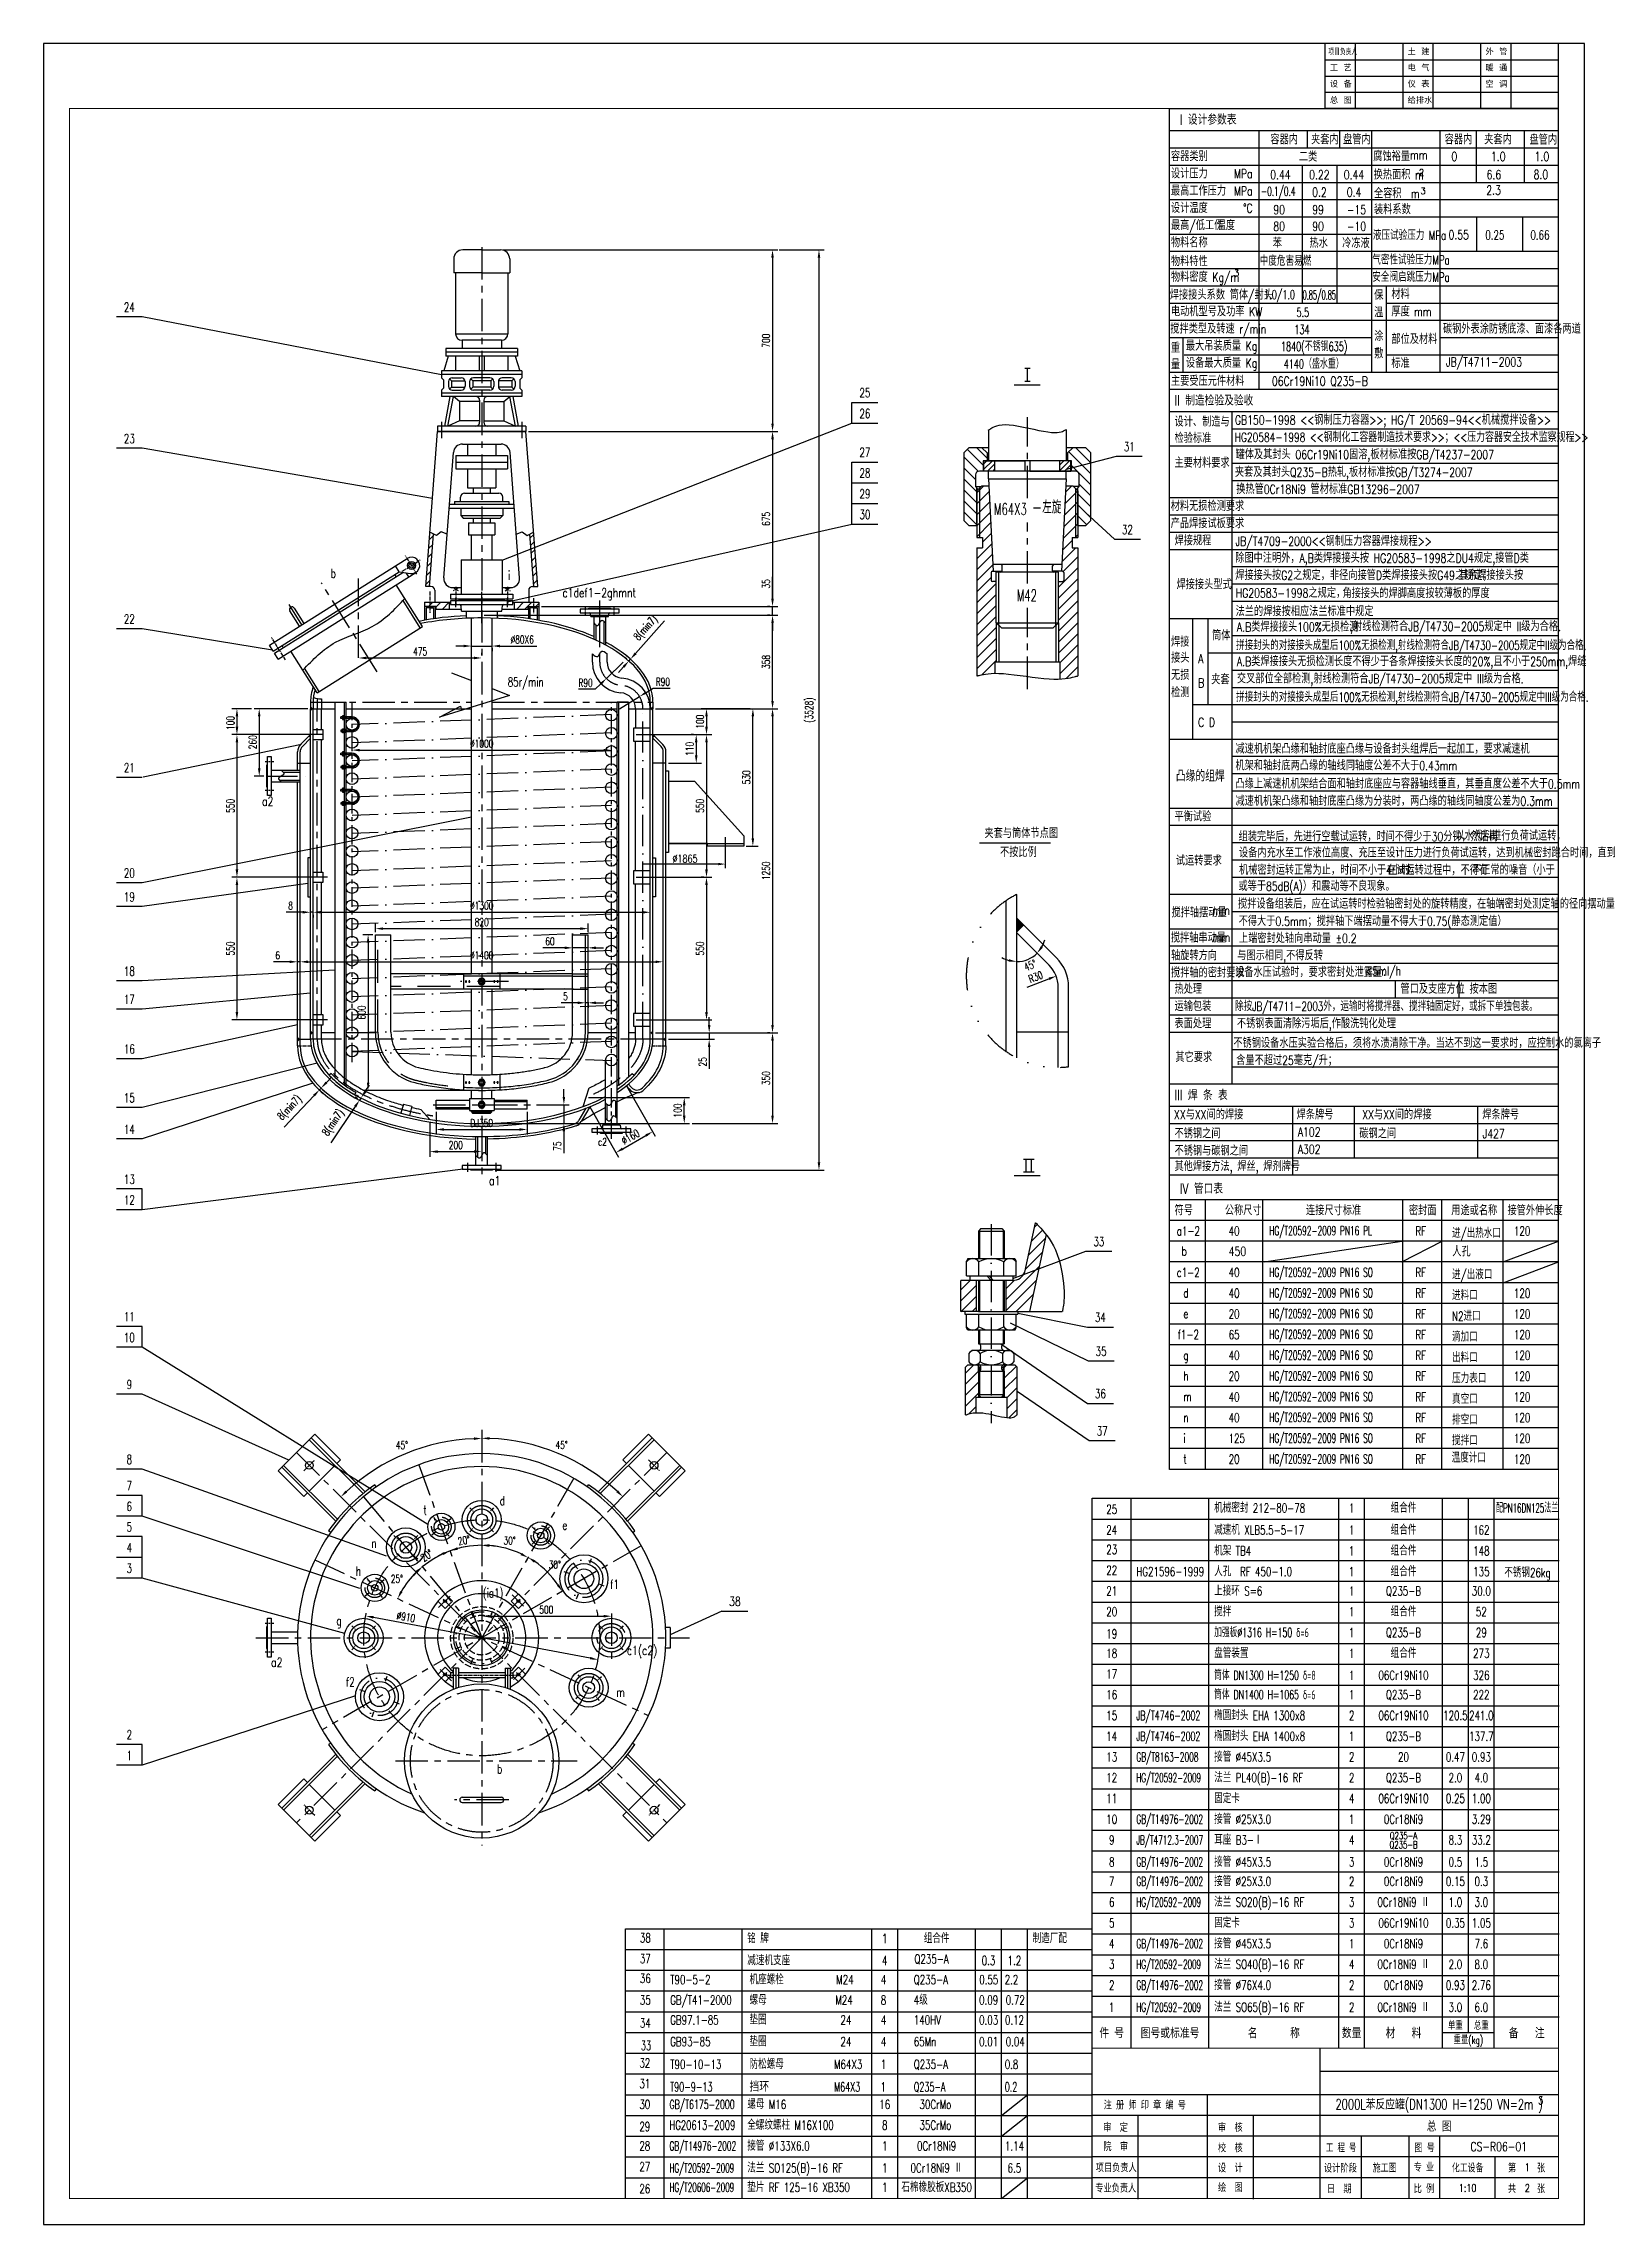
# Model space of a CAD drawing. Extents: x 92764 to 104934, y 26739 to 35166.
# Drawn here: x 98994 to 104934, y 26756 to 35166 of the extents above; entities that cross this region are included whole.
import ezdxf
from ezdxf.enums import TextEntityAlignment as Align

# ---------------------------------------------------------------- set-up
doc = ezdxf.new("R2010")
doc.units = 0
doc.header["$LTSCALE"] = 10
for name, pattern in [('ACAD_ISO02W100', [11, 8, -3]), ('ACAD_ISO10W100', [18, 12, -3, 0, -3]), ('CENTER', [2, 1.25, -0.25, 0.25, -0.25]), ('DASHEDX2', [38.1, 25.4, -12.7]), ('DIVIDE', [31.75, 12.7, -6.35, 0, -6.35, 0, -6.35]), ('HIDDEN', [0.375, 0.25, -0.125])]:
    doc.linetypes.add(name, pattern=pattern)
for name, color, linetype in [('01', 7, 'Continuous'), ('1', 2, 'Continuous'), ('2', 1, 'Continuous'), ('3', 7, 'HIDDEN'), ('5', 7, 'Continuous'), ('BZCC', 7, 'Continuous'), ('HGJ', 1, 'Continuous'), ('HGJX', 2, 'CENTER'), ('hgjy', 7, 'Continuous'), ('K1', 4, 'Continuous'), ('RENK', 7, 'Continuous'), ('sb', 1, 'Continuous'), ('sbx', 2, 'CENTER'), ('sby', 5, 'Continuous'), ('tank', 1, 'Continuous'), ('tankx', 2, 'ACAD_ISO10W100'), ('tanky', 7, 'Continuous'), ('zz', 1, 'Continuous'), ('zzx', 2, 'CENTER')]:
    doc.layers.add(name, color=color, linetype=linetype)
doc.styles.add('HZ', font='txt', dxfattribs={"width": 0.75, "bigfont": 'hztxt'})
doc.styles.add('hzfs', font='simplex.shx', dxfattribs={"width": 0.7, "bigfont": 'hzfs.shx'})
doc.styles.add('ST', font='', dxfattribs={"width": 0.75})
doc.styles.get("Standard").update_dxf_attribs({"font": 'txt', "width": 0.7, "bigfont": 'hztxt.shx'})
doc.styles.get('ST').set_extended_font_data('SimSun')
doc.dimstyles.new('PVCAD$0', dxfattribs={"dimscale": 10, "dimtxt": 3, "dimasz": 3, "dimexe": 2, "dimexo": 1, "dimgap": 1, "dimtad": 1, "dimdec": 0, "dimzin": 0, "dimdsep": 46, "dimtxsty": 'hzfs', "dimcen": 0, "dimclrd": 4, "dimclre": 4, "dimclrt": 7, "dimadec": 0, "dimazin": 0, "dimtfac": 0.7, "dimtmove": 0, "dimatfit": 0, "dimfxl": 0, "dimarcsym": 0})
doc.dimstyles.new('PVCAD$2', dxfattribs={"dimscale": 10, "dimtxt": 3, "dimasz": 3, "dimexe": 2, "dimexo": 1, "dimgap": 1, "dimtad": 2, "dimtih": 1, "dimdec": 0, "dimzin": 0, "dimdsep": 46, "dimtxsty": 'hzfs', "dimcen": 0, "dimclrd": 4, "dimclre": 4, "dimclrt": 7, "dimadec": 0, "dimazin": 0, "dimtfac": 0.7, "dimtmove": 0, "dimatfit": 0, "dimfxl": 0, "dimarcsym": 0})
doc.dimstyles.new('PVCAD$3', dxfattribs={"dimscale": 10, "dimtxt": 3, "dimasz": 3, "dimexe": 2, "dimexo": 1, "dimgap": 1, "dimtad": 1, "dimtoh": 1, "dimdec": 0, "dimzin": 0, "dimdsep": 46, "dimtxsty": 'hzfs', "dimcen": 0, "dimclrd": 4, "dimclre": 4, "dimclrt": 7, "dimadec": 0, "dimazin": 0, "dimtfac": 0.7, "dimtmove": 0, "dimatfit": 0, "dimfxl": 0, "dimarcsym": 0})
doc.dimstyles.new('PVCAD$4', dxfattribs={"dimscale": 10, "dimtxt": 3, "dimasz": 3, "dimexe": 2, "dimexo": 1, "dimgap": 1, "dimtad": 1, "dimtoh": 1, "dimdec": 0, "dimzin": 0, "dimdsep": 46, "dimtxsty": 'hzfs', "dimcen": 0, "dimclrd": 4, "dimclre": 4, "dimclrt": 7, "dimadec": 0, "dimazin": 0, "dimtfac": 0.7, "dimtmove": 0, "dimatfit": 0, "dimfxl": 0, "dimarcsym": 0})

msp = doc.modelspace()

# ---------------------------------------------------------------- texts
for s, height, width, p in [('项目负责人', 23.44, 0.7, (103946.9, 35122.5)), ('33', 36, 0.63, (101296.9, 27428.1)), ('T90-9-13', 36, 0.63, (101409.3, 27268.1)), ('M64X3', 36, 0.63, (102041.3, 27268.1)), ('1', 36, 0.63, (102221.6, 27268.1)), ('Q235-A', 36, 0.63, (102348.7, 27268.1)), ('0.2', 36, 0.63, (102699.3, 27268.1))]:
    msp.add_text(s, height=height, dxfattribs=dict(width=width)).set_placement(p)
for s, height, p in [('工 艺', 23.44, (103952.8, 35060)), ('土 建', 23.44, (104252.8, 35122.5)), ('电 气', 23.44, (104252.8, 35060)), ('外 管', 23.44, (104552.8, 35122.5)), ('暖 通', 23.44, (104552.8, 35060)), ('设 备', 23.44, (103952.8, 34997.5)), ('仪 表', 23.44, (104252.8, 34997.5)), ('空 调', 23.44, (104552.8, 34997.5)), ('总 图', 23.44, (103952.8, 34935)), ('给排水', 23.44, (104252.8, 34935)), ('2', 25, (104295.2, 34656.5)), ('3', 25, (104301.4, 34585.6)), ('3', 25, (103582.4, 34268.8))]:
    msp.add_text(s, height=height).set_placement(p)
at = {"style": 'hzfs'}
for s, height, width, p in [(' I 设计参数表', 40, 0.75, (103354, 34873.5)), ('容器类别', 35, 0.75, (103340.2, 34731)), ('容器内', 35, 0.75, (103723.4, 34795.8)), ('二类', 35, 0.75, (103833.5, 34729.3)), ('夹套内', 35, 0.75, (103880.4, 34795.8)), ('盘管内', 35, 0.75, (104003.8, 34795.8)), ('腐蚀裕量', 35, 0.75, (104120.2, 34731)), ('容器内', 35, 0.75, (104395.5, 34795.8)), ('0', 35, 0.75, (104421.6, 34731)), ('夹套内', 35, 0.75, (104547.9, 34795.8)), ('1.0', 35, 0.75, (104573.9, 34731)), ('盘管内', 35, 0.75, (104722.5, 34794.8)), ('1.0', 35, 0.75, (104742.3, 34731)), ('设计压力', 35, 0.75, (103340.2, 34664.5)), ('换热面积 m', 35, 0.75, (104121.5, 34660.3)), ('最高工作压力', 35, 0.75, (103340.2, 34598)), ('全容积  m', 35, 0.75, (104123, 34588)), ('设计温度', 35, 0.75, (103340.2, 34531.5)), ('最高/低工作', 35, 0.75, (103340.2, 34465)), ('温度', 35, 0.75, (103516.4, 34464.7)), ('装料系数', 35, 0.75, (104123, 34526.2)), ('物料名称', 35, 0.75, (103340.2, 34398.5)), ('苯', 35, 0.75, (103732.9, 34396.8)), ('热水', 35, 0.75, (103874.2, 34396.8)), ('冷冻液', 35, 0.75, (104000.3, 34396)), ('液压试验压力 MPa', 35, 0.7, (104118.8, 34426.8)), ('物料特性', 35, 0.75, (103340.2, 34326)), ('中度危害易燃', 35, 0.7, (103682.5, 34327.5)), ('气密性试验压力MPa', 35, 0.7, (104116.3, 34332)), ('物料密度 Kg/m', 35, 0.75, (103340.2, 34265.5)), ('安全阀启跳压力MPa', 35, 0.7, (104116.3, 34265.5)), ('焊接接头系数 筒体/封头', 35, 0.75, (103335.9, 34196.9)), ('电动机型号及功率 KW', 35, 0.75, (103340.2, 34132.5)), ('1.0/1.0', 35, 0.65, (103699.5, 34198.2)), ('5.5', 35, 0.65, (103824.1, 34130)), ('0.85/0.85', 35, 0.5, (103848, 34197.2)), ('材料', 35, 0.75, (104190, 34199)), ('厚度', 35, 0.75, (104190, 34132.5)), ('搅拌类型及转速 r/min', 35, 0.75, (103337.9, 34066)), ('134', 35, 0.65, (103816.3, 34063.8)), ('碳钢外表涂防锈底漆、面漆各两道', 35, 0.75, (104388.9, 34065.8)), ('最大吊装质量 Kg', 35, 0.75, (103397.7, 33999.9)), ('1840(不锈钢635)', 35, 0.65, (103764.3, 33998.2)), ('部位及材料', 35, 0.75, (104190, 34025.8)), ('设备最大质量 Kg', 35, 0.75, (103397.7, 33934.3)), ('4140（盛水重）', 35, 0.65, (103775, 33930.9)), ('标准', 35, 0.75, (104190, 33933)), ('JB/T4711-2003', 35, 0.75, (104400, 33938.6)), ('主要受压元件材料', 35, 0.75, (103340.2, 33864.4)), ('II 制造检验及验收', 40, 0.75, (103354, 33790.5)), ('06Cr19Ni10 Q235-B', 35, 0.75, (103729.4, 33864.4)), ('设计、制造与', 35, 0.75, (103354, 33707.5)), ('GB150-1998 <<钢制压力容器>>; HG/T 20569-94<<机械搅拌设备>> ', 35, 0.75, (103586.7, 33714.5)), ('检验标准', 35, 0.75, (103354, 33644.2)), (' HG20584-1998 <<钢制化工容器制造技术要求>>；<<压力容器安全技术监察规程>>', 35, 0.73, (103568.4, 33648)), ('主要材料要求', 35, 0.75, (103354, 33548.8)), ('罐体及其封头 06Cr19Ni10固溶,板材标准按GB/T4237-2007  ', 35, 0.75, (103589.3, 33581.5)), ('夹套及其封头Q235-B热轧,板材标准按GB/T3274-2007', 35, 0.75, (103586.9, 33513.3)), ('材料无损检测要求', 35, 0.75, (103339.2, 33382)), ('换热管0Cr18Ni9 管材标准GB13296-2007', 35, 0.75, (103591.9, 33447.5)), ('产品焊接试板要求', 35, 0.75, (103339.2, 33315.5)), ('焊接规程', 35, 0.75, (103354, 33249)), ('JB/T4709-2000<<钢制压力容器焊接规程>>', 35, 0.75, (103588.9, 33247.3)), ('焊接接头按G2之规定，非径向接管D类焊接接头按G49之规定；', 35, 0.75, (103588, 33115.5)), ('除图中注明外，A,B类焊接接头按 HG20583-1998之DU4规定,接管D类', 35, 0.75, (103588, 33182)), ('其余焊接接头按 ', 35, 0.75, (104450.2, 33116.2)), ('焊接接头型式', 35, 0.75, (103361.7, 33080)), ('HG20583-1998之规定，', 35, 0.75, (103590, 33047.2)), ('角接接头的焊脚高度按较薄板的厚度', 35, 0.75, (104001.9, 33046.2)), ('法兰的焊接按相应法兰标准中规定', 35, 0.75, (103589.5, 32976.2)), ('筒体', 35, 0.75, (103498.7, 32883.3)), ('A.B类焊接接头100%无损检测', 35, 0.75, (103594.5, 32916.5)), (',射线检测符合JB/T4730-2005规定中 II级为合格.', 35, 0.75, (104031, 32918.3)), ('接头', 35, 0.75, (103340.6, 32796.8)), ('焊接', 35, 0.75, (103340.6, 32858.7)), ('A', 35, 0.75, (103444.9, 32794.8)), ('拼接封头的对接接头成型后100%无损检测,射线检测符合JB/T4730-2005规定中II级为合格. ', 35, 0.695258, (103591.5, 32845.5)), ('A.B类焊接接头无损检测长度不得少于各条焊接接头长度的20%,且不小于250mm,焊缝', 35, 0.75, (103594.5, 32783.5)), ('85r/min', 35, 0.7, (100783.2, 32704.7)), ('无损', 35, 0.75, (103340.6, 32730.3)), ('B', 35, 0.75, (103444.9, 32701)), ('夹套', 35, 0.75, (103495.3, 32713.3)), ('交叉部位全部检测,射线检测符合JB/T4730-2005规定中 III级为合格.', 35, 0.75, (103594.5, 32717)), ('检测', 35, 0.75, (103340.6, 32663.6)), ('拼接封头的对接接头成型后100%无损检测,射线检测符合JB/T4730-2005规定中III级为合格. ', 35, 0.695258, (103591.5, 32646)), ('C D', 35, 0.75, (103444.9, 32548.8)), ('减速机机架凸缘和轴封底座凸缘与设备封头组焊后一起加工，要求减速机', 35, 0.75, (103588.9, 32446.4)), ('机架和轴封底两凸缘的轴线同轴度公差不大于0.43mm', 35, 0.75, (103588.9, 32381.8)), ('凸缘的组焊', 43.75, 0.75, (103359, 32342.4)), ('凸缘上减速机机架结合面和轴封底座应与容器轴线垂直，其垂直度公差不大于0.5mm', 35, 0.75, (103588.9, 32311.4)), ('减速机机架凸缘和轴封底座凸缘为分装时，两凸缘的轴线同轴度公差为0.3mm', 35, 0.75, (103588.9, 32244.9)), ('平衡试验', 35, 0.75, (103354, 32185)), ('组装完毕后，先进行空载试运转，时间不得少于30分钟，然后再', 35, 0.75, (103600.9, 32108)), ('以水代料进行负荷试运转，', 35, 0.75, (104436.4, 32111.1)), ('设备内充水至工作液位高度、充压至设计压力进行负荷试运转，达到机械密封跑合时间，直到', 35, 0.75, (103602.6, 32045.4)), ('试运转要求', 35, 0.75, (103359, 32014.6)), ('机械密封运转正常为止，时间不小于4小时。', 35, 0.75, (103602.6, 31978.9)), ('在试运转过程中，不得有', 35, 0.75, (104173.2, 31978.5)), ('不正常的噪音（小于', 35, 0.75, (104501.2, 31979.3)), ('或等于85dB(A)）和震动等不良现象。', 35, 0.75, (103600.4, 31916.8)), ('搅拌轴摆动量', 35, 0.75, (103342.2, 31814.8)), ('搅拌设备组装后，应在试运转时检验轴密封处的旋转精度，在轴端密封处测定轴的径向摆动量 ', 35, 0.75, (103598.8, 31848.3)), ('不得大于0.5mm；搅拌轴下端摆动量不得大于0.75(静态测定值）', 35, 0.75, (103601.1, 31781.6)), ('搅拌轴串动量', 35, 0.75, (103340, 31717.4)), ('上端密封处轴向串动量 %%p0.2', 35, 0.75, (103602.5, 31715.5)), ('轴旋转方向', 35, 0.75, (103340.6, 31649.2)), ('与图示相同,不得反转', 35, 0.75, (103595.9, 31649.2)), ('搅拌轴的密封要求', 35, 0.75, (103340.6, 31582.7)), ('热处理', 35, 0.75, (103354, 31520)), ('设备水压试验时，要求密封处泄露量：', 35, 0.75, (103587.6, 31584.8)), ('<5ml/h', 35, 0.75, (104089.3, 31589.7)), ('管口及支座方位', 35, 0.75, (104225.2, 31520)), ('按本图', 35, 0.75, (104491.2, 31520)), ('运输包装', 35, 0.75, (103354, 31453.5)), ('除按JB/T4711-2003外，运输时将搅拌器、搅拌轴固定好，或拆下单独包装。', 35, 0.7, (103587.2, 31453.5)), ('表面处理', 35, 0.75, (103354, 31387)), ('不锈钢表面清除污垢后,作酸洗钝化处理', 35, 0.75, (103594.5, 31387)), (' 不锈钢设备水压实验合格后，须将水渍清除干净。当达不到这一要求时，应控制水的氯离子', 35, 0.75, (103562.9, 31311.5)), ('其它要求', 35, 0.75, (103357.2, 31256.7)), ('含量不超过25毫克/升；', 35, 0.75, (103591.7, 31245)), ('III 焊 条 表       ', 40, 0.75, (103354, 31111.5)), ('XX与XX间的焊接', 35, 0.75, (103351.9, 31035.5)), ('焊条牌号', 35, 0.75, (103824.6, 31035.5)), ('XX与XX间的焊接', 35, 0.75, (104077.8, 31035.5)), ('焊条牌号', 35, 0.75, (104540.5, 31035.5)), ('不锈钢之间', 35, 0.75, (103354, 30962.5)), ('A102', 35, 0.75, (103829, 30969)), ('碳钢之间', 35, 0.75, (104066.5, 30962.5)), ('J427', 35, 0.75, (104541.5, 30962.5)), ('不锈钢与碳钢之间', 35, 0.75, (103354, 30896)), ('A302', 35, 0.75, (103829, 30902.5)), ('其他焊接方法, 焊丝, 焊剂牌号', 35, 0.75, (103354, 30836)), (' IV 管口表', 40, 0.75, (103354, 30750.5)), ('符号', 35, 0.75, (103354, 30666)), ('公称尺寸', 35, 0.75, (103548, 30666)), ('连接尺寸标准', 35, 0.75, (103860.8, 30666)), ('密封面', 35, 0.75, (104257.5, 30666)), ('用途或名称', 35, 0.75, (104420.9, 30666)), ('接管外伸长度', 35, 0.75, (104637.8, 30666)), ('b', 35, 0.75, (103380.8, 30509.7)), ('450', 35, 0.75, (103562.8, 30509)), ('人孔', 35, 0.75, (104424.7, 30507.2))]:
    msp.add_text(s, height=height, dxfattribs=dict(at, width=width)).set_placement(p, align=Align.MIDDLE_LEFT)
at = {"style": 'hzfs', "width": 0.75}
for s, p in [('mm', (104329.5, 34736.5)), ('MPa', (103655.1, 34664.5)), ('MPa', (103655.1, 34598)), ('%%DC', (103655.1, 34531.5)), ('mm', (104345, 34132.5)), ('mm', (103567.4, 31823.8)), ('mm', (103568.7, 31719.8))]:
    msp.add_text(s, height=35, dxfattribs=at).set_placement(p, align=Align.MIDDLE_RIGHT)
for s, height, style, width, p in [('0.44', 35, 'hzfs', 0.75, (103722.8, 34643)), ('0.22', 35, 'hzfs', 0.75, (103873, 34643)), ('0.44', 35, 'hzfs', 0.75, (104006.4, 34643)), ('6.6', 35, 'hzfs', 0.75, (104557.1, 34643.7)), ('8.0', 35, 'hzfs', 0.75, (104738.3, 34644)), ('-0.1/0.4', 35, 'hzfs', 0.6, (103687.4, 34579.5)), ('0.2', 35, 'hzfs', 0.75, (103884.5, 34575.8)), ('0.4', 35, 'hzfs', 0.75, (104017.9, 34575.8)), ('2.3', 35, 'hzfs', 0.75, (104555.9, 34583.5)), ('90', 35, 'hzfs', 0.75, (103734.8, 34508.3)), ('99', 35, 'hzfs', 0.75, (103885, 34508.3)), ('-15', 35, 'hzfs', 0.75, (104018.4, 34508.3)), ('80', 35, 'hzfs', 0.75, (103734.8, 34443.8)), ('90', 35, 'hzfs', 0.75, (103885, 34443.8)), ('-10', 35, 'hzfs', 0.75, (104018.4, 34443.8)), ('0.55', 35, 'hzfs', 0.75, (104410.3, 34411.4)), ('0.25', 35, 'hzfs', 0.7, (104552.3, 34410.5)), ('0.66', 35, 'hzfs', 0.7, (104726.1, 34411.1)), ('夹套与筒体节点图', 35, 'hzfs', 0.75, (102621.3, 32102.8)), ('不按比例', 35, 'hzfs', 0.75, (102681, 32029.7)), ('%%c1865', 30, 'hzfs', 0.75, (101418.7, 32008.3)), ('a1-2', 35, 'hzfs', 0.7, (103362.7, 30569.8)), ('40', 35, 'hzfs', 0.7, (103562.7, 30569.8)), ('HG/T20592-2009 PN16 PL', 35, 'hzfs', 0.6, (103719.1, 30570.6)), ('RF', 35, 'hzfs', 0.7, (104282.7, 30569.8)), ('进/出热水口', 35, 'hzfs', 0.7, (104423.9, 30561.1)), ('120', 35, 'hzfs', 0.7, (104662.7, 30569.8)), ('c1-2', 35, 'hzfs', 0.7, (103362.7, 30409.8)), ('40', 35, 'hzfs', 0.7, (103562.7, 30409.8)), ('HG/T20592-2009 PN16 SO', 35, 'hzfs', 0.6, (103719.1, 30410.6)), ('RF', 35, 'hzfs', 0.7, (104282.7, 30409.8)), ('d', 35, 'hzfs', 0.7, (103388.3, 30330.6)), ('40', 35, 'hzfs', 0.7, (103562.7, 30329.8)), ('HG/T20592-2009 PN16 SO', 35, 'hzfs', 0.6, (103719.1, 30330.6)), ('RF', 35, 'hzfs', 0.7, (104282.7, 30329.8)), ('进/出液口', 35, 'hzfs', 0.7, (104423.9, 30401.1)), ('120', 35, 'hzfs', 0.7, (104662.7, 30329.8)), ('20', 35, 'hzfs', 0.7, (103562.7, 30249.9)), ('HG/T20592-2009 PN16 SO', 35, 'hzfs', 0.6, (103719.1, 30250.7)), ('RF', 35, 'hzfs', 0.7, (104282.7, 30249.9)), ('进料口', 35, 'hzfs', 0.7, (104423.9, 30321.1)), ('N2进口', 35, 'hzfs', 0.7, (104423.9, 30241.2)), ('120', 35, 'hzfs', 0.7, (104662.7, 30249.9)), ('f1-2', 35, 'hzfs', 0.7, (103366.3, 30170.6)), ('e', 35, 'hzfs', 0.7, (103388.3, 30250.6)), ('65', 35, 'hzfs', 0.7, (103562.7, 30169.9)), ('HG/T20592-2009 PN16 SO', 35, 'hzfs', 0.6, (103719.1, 30170.7)), ('RF', 35, 'hzfs', 0.7, (104282.7, 30169.9)), ('滴加口', 35, 'hzfs', 0.7, (104423.9, 30161.2)), ('120', 35, 'hzfs', 0.7, (104662.7, 30169.9)), ('g', 35, 'hzfs', 0.7, (103388.3, 30090.6)), ('40', 35, 'hzfs', 0.7, (103562.7, 30089.9)), ('HG/T20592-2009 PN16 SO', 35, 'hzfs', 0.6, (103719.1, 30090.7)), ('RF', 35, 'hzfs', 0.7, (104282.7, 30089.9)), ('出料口', 35, 'hzfs', 0.7, (104423.9, 30081.2)), ('120', 35, 'hzfs', 0.7, (104662.7, 30089.9)), ('h', 35, 'hzfs', 0.7, (103388.3, 30010.6)), ('20', 35, 'hzfs', 0.7, (103562.7, 30009.9)), ('HG/T20592-2009 PN16 SO', 35, 'hzfs', 0.6, (103719.1, 30010.7)), ('RF', 35, 'hzfs', 0.7, (104282.7, 30009.9)), ('压力表口', 35, 'hzfs', 0.7, (104423.9, 30001.2)), ('120', 35, 'hzfs', 0.7, (104662.7, 30009.9)), ('m', 35, 'hzfs', 0.7, (103388.3, 29930.6)), ('40', 35, 'hzfs', 0.7, (103562.7, 29929.9)), ('HG/T20592-2009 PN16 SO', 35, 'hzfs', 0.6, (103719.1, 29930.7)), ('RF', 35, 'hzfs', 0.7, (104282.7, 29929.9)), ('真空口', 35, 'hzfs', 0.7, (104423.9, 29921.2)), ('120', 35, 'hzfs', 0.7, (104662.7, 29929.9)), ('n', 35, 'hzfs', 0.7, (103388.3, 29850.6)), ('40', 35, 'hzfs', 0.7, (103562.7, 29849.9)), ('HG/T20592-2009 PN16 SO', 35, 'hzfs', 0.6, (103719.1, 29850.7)), ('RF', 35, 'hzfs', 0.7, (104282.7, 29849.9)), ('排空口', 35, 'hzfs', 0.7, (104423.9, 29841.2)), ('120', 35, 'hzfs', 0.7, (104662.7, 29849.9)), ('i', 35, 'hzfs', 0.7, (103388.3, 29770.6)), ('125', 35, 'hzfs', 0.7, (103562.7, 29769.9)), ('HG/T20592-2009 PN16 SO', 35, 'hzfs', 0.6, (103719.1, 29770.7)), ('RF', 35, 'hzfs', 0.7, (104282.7, 29769.9)), ('搅拌口', 35, 'hzfs', 0.7, (104423.9, 29761.2)), ('120', 35, 'hzfs', 0.7, (104662.7, 29769.9)), ('t', 35, 'hzfs', 0.7, (103388.3, 29690.6)), ('20', 35, 'hzfs', 0.7, (103562.7, 29689.9)), ('HG/T20592-2009 PN16 SO', 35, 'hzfs', 0.6, (103719.1, 29690.7)), ('RF', 35, 'hzfs', 0.7, (104282.7, 29689.9)), ('温度计口', 35, 'hzfs', 0.7, (104422.2, 29694.7)), ('120', 35, 'hzfs', 0.7, (104662.7, 29689.9)), ('上接环 S=6', 35, 'hzfs', 0.7, (103506.8, 29181.3)), ('搅拌', 35, 'hzfs', 0.7, (103506.8, 29101.3)), ('加强板%%C1316 H=150 δ=6', 35, 'hzfs', 0.63, (103506.8, 29021.3)), ('盘管装置', 35, 'hzfs', 0.7, (103506.8, 28941.3)), ('筒体 DN1400 H=1065 δ=6', 35, 'hzfs', 0.63, (103506.8, 28781.3)), ('JB/T4746-2002', 35, 'hzfs', 0.63, (103206.8, 28701.3)), ('椭圆封头 EHA 1300x8', 35, 'hzfs', 0.7, (103506.8, 28701.3)), ('JB/T4746-2002', 35, 'hzfs', 0.63, (103206.8, 28621.3)), ('椭圆封头 EHA 1400x8', 35, 'hzfs', 0.7, (103506.8, 28621.3)), ('GB/T8163-2008', 35, 'hzfs', 0.6, (103206.8, 28541.3)), ('接管 %%C45X3.5', 35, 'hzfs', 0.7, (103506.8, 28541.3)), ('HG/T20592-2009', 35, 'hzfs', 0.58, (103206.8, 28461.3)), ('法兰 PL40(B)-16 RF', 35, 'hzfs', 0.7, (103506.8, 28461.3)), ('GB/T14976-2002', 35, 'hzfs', 0.6, (103206.8, 28301.3)), ('固定卡', 35, 'hzfs', 0.7, (103506.8, 28381.3)), ('JB/T4712.3-2007', 35, 'hzfs', 0.59, (103206.8, 28221.3)), ('接管 %%C25X3.0', 35, 'hzfs', 0.7, (103506.8, 28301.3)), ('耳座 B3-Ⅰ', 35, 'hzfs', 0.7, (103506.8, 28221.3)), ('GB/T14976-2002', 35, 'hzfs', 0.6, (103206.8, 28061.3)), ('接管 %%C25X3.0', 35, 'hzfs', 0.7, (103506.8, 28061.3)), ('HG/T20592-2009', 35, 'hzfs', 0.58, (103206.8, 27981.3)), ('法兰 SO20(B)-16 RF', 35, 'hzfs', 0.7, (103506.8, 27981.3)), ('固定卡', 35, 'hzfs', 0.7, (103506.8, 27901.3)), ('38', 35, 'hzfs', 0.7, (101292.8, 27843.7)), ('铭 牌', 35, 'hzfs', 0.7, (101706.8, 27841.3)), ('制造厂配', 35, 'hzfs', 0.7, (102806.8, 27841.3)), ('GB/T14976-2002', 35, 'hzfs', 0.6, (103206.8, 27821.3)), ('接管 %%C45X3.5', 35, 'hzfs', 0.7, (103506.8, 27821.3)), ('37', 35, 'hzfs', 0.7, (101292.8, 27763.7)), ('Q235-A', 35, 'hzfs', 0.7, (102351.3, 27762.5)), ('HG/T20592-2009', 35, 'hzfs', 0.58, (103206.8, 27741.3)), ('法兰 SO40(B)-16 RF', 35, 'hzfs', 0.7, (103506.8, 27741.3)), ('36', 35, 'hzfs', 0.7, (101292.8, 27687.2)), ('T90-5-2', 35, 'hzfs', 0.7, (101409.6, 27682.5)), ('机座螺栓', 35, 'hzfs', 0.7, (101715.4, 27682.5)), ('M24', 35, 'hzfs', 0.7, (102049.5, 27682.5)), ('4', 35, 'hzfs', 0.7, (102221.6, 27682.5)), ('Q235-A', 35, 'hzfs', 0.7, (102348.7, 27682.5)), ('0.55', 35, 'hzfs', 0.7, (102601.2, 27682.5)), ('2.2', 35, 'hzfs', 0.7, (102699.3, 27682.5)), ('35', 35, 'hzfs', 0.7, (101292.8, 27603.8)), ('GB/T41-2000', 35, 'hzfs', 0.7, (101409.6, 27603.7)), ('螺母', 35, 'hzfs', 0.7, (101715.4, 27603.7)), ('M24', 35, 'hzfs', 0.7, (102046.1, 27603.7)), ('8', 35, 'hzfs', 0.7, (102221.6, 27603.7)), ('4级', 35, 'hzfs', 0.7, (102348.7, 27603.7)), ('0.09', 35, 'hzfs', 0.7, (102600.5, 27603.7)), ('0.72', 35, 'hzfs', 0.7, (102703.1, 27603.7)), ('34', 35, 'hzfs', 0.7, (101292.8, 27515.7)), ('GB97.1-85', 35, 'hzfs', 0.7, (101409.6, 27527.2)), ('垫圈', 35, 'hzfs', 0.7, (101715.4, 27527.2)), ('24', 35, 'hzfs', 0.7, (102066.2, 27527.2)), ('4', 35, 'hzfs', 0.7, (102221.6, 27527.2)), ('140HV', 35, 'hzfs', 0.7, (102348.7, 27527.2)), ('0.03', 35, 'hzfs', 0.7, (102600.5, 27527.2)), ('0.12', 35, 'hzfs', 0.7, (102700.2, 27527.2)), ('GB93-85', 35, 'hzfs', 0.7, (101409.6, 27443.8)), ('垫圈', 35, 'hzfs', 0.7, (101715.4, 27443.8)), ('24', 35, 'hzfs', 0.7, (102066.2, 27443.8)), ('4', 35, 'hzfs', 0.7, (102221.6, 27443.8)), ('65Mn', 35, 'hzfs', 0.7, (102348.7, 27443.8)), ('0.01', 35, 'hzfs', 0.7, (102600.5, 27443.8)), ('0.04', 35, 'hzfs', 0.7, (102703.1, 27443.8)), ('T90-10-13', 35, 'hzfs', 0.7, (101409.6, 27355.7)), ('防松螺母', 35, 'hzfs', 0.7, (101715.4, 27355.7)), ('M64X3', 35, 'hzfs', 0.7, (102041.3, 27355.7)), ('1', 35, 'hzfs', 0.7, (102221.6, 27355.7)), ('Q235-A', 35, 'hzfs', 0.7, (102348.7, 27355.7)), ('0.8', 35, 'hzfs', 0.7, (102699.3, 27355.7)), ('挡环', 40, 'HZ', 0.7, (101715.4, 27268.1)), ('GB/T6175-2000', 35, 'hzfs', 0.63, (101406.8, 27201.3)), ('螺母 M16', 35, 'hzfs', 0.7, (101706.8, 27201.3)), ('注 册 师 印 章 编 号', 30, 'ST', 0.75, (103081, 27202.8)), ('HG20613-2009', 35, 'hzfs', 0.68, (101406.8, 27121.3)), ('全螺纹螺柱 M16X100', 35, 'hzfs', 0.7, (101706.8, 27121.3)), ('审  定', 30, 'ST', 0.75, (103079.1, 27116.5)), ('审  核', 30, 'ST', 0.75, (103521.5, 27116.4)), ('院  审', 30, 'ST', 0.75, (103079.7, 27042.6)), ('校  核', 30, 'ST', 0.75, (103521.5, 27037.7)), ('工 程 号', 30, 'ST', 0.68, (103937.7, 27038.1)), ('专 业', 30, 'ST', 0.75, (104275.9, 26962.8)), ('图 号', 30, 'ST', 0.75, (104278.4, 27038.1)), ('专业负责人', 30, 'ST', 0.75, (103048.8, 26882.3)), ('项目负责人', 30, 'ST', 0.75, (103050.6, 26961.1)), ('绘  图', 30, 'ST', 0.75, (103521.6, 26884.7)), ('设  计', 30, 'ST', 0.75, (103521.5, 26960.1)), ('设计阶段', 30, 'ST', 0.76, (103929.6, 26959.5)), ('日  期', 30, 'ST', 0.75, (103941.5, 26879.7)), ('比 例', 30, 'ST', 0.75, (104276, 26880.1)), ('第     张 ', 30, 'ST', 0.75, (104639.5, 26960.1)), ('共     张', 30, 'ST', 0.75, (104639.5, 26880.1))]:
    msp.add_text(s, height=height, dxfattribs=dict(style=style, width=width)).set_placement(p)
at = {"style": 'hzfs'}
for s, height, width, p in [('保', 35, 0.75, (104141.5, 34199)), ('温', 35, 0.75, (104141.5, 34132.5)), ('重', 35, 0.75, (103357.7, 33996.1)), ('涂', 35, 0.75, (104141.6, 34040.8)), ('敷', 35, 0.75, (104141.6, 33974.3)), ('量', 35, 0.75, (103357.7, 33931.5)), ('3', 30, 0.75, (104765.5, 27234.2)), ('2000L苯反应罐(DN1300 H=1250 VN=2m )', 40, 0.7, (104374, 27216.3)), ('总 图', 40, 0.75, (104374, 27136.3)), ('CS-R06-01', 35, 0.75, (104604, 27056.3)), ('施工图', 30, 0.75, (104164, 26976.3)), ('化工设备', 30, 0.75, (104484, 26976.3)), ('1', 30, 0.75, (104714, 26976.3)), ('1:10', 30, 0.75, (104484, 26896.3)), ('2', 30, 0.75, (104714, 26896.3))]:
    msp.add_text(s, height=height, dxfattribs=dict(at, width=width)).set_placement(p, align=Align.MIDDLE)
at = {"style": 'hzfs', "width": 0.7}
for s, height, p in [('23', 35, (103111.8, 29341.3)), ('22', 35, (103111.8, 29261.3)), ('21', 35, (103111.8, 29181.3)), ('1', 35, (104036.8, 29181.3)), ('Q235-B', 35, (104236.8, 29181.3)), ('30.0', 35, (104536.8, 29181.3)), ('20', 35, (103111.8, 29101.3)), ('1', 35, (104036.8, 29101.3)), ('组合件', 35, (104236.8, 29101.3)), ('52', 35, (104536.8, 29101.3)), ('1', 35, (104036.8, 29021.3)), ('Q235-B', 35, (104236.8, 29021.3)), ('29', 35, (104536.8, 29021.3)), ('18', 35, (103111.8, 28941.3)), ('1', 35, (104036.8, 28941.3)), ('组合件', 35, (104236.8, 28941.3)), ('273', 35, (104536.8, 28941.3)), ('17', 35, (103111.8, 28861.3)), ('16', 35, (103111.8, 28781.3)), ('1', 35, (104036.8, 28781.3)), ('Q235-B', 35, (104236.8, 28781.3)), ('222', 35, (104536.8, 28781.3)), ('15', 35, (103111.8, 28701.3)), ('2', 35, (104036.8, 28701.3)), ('06Cr19Ni10', 35, (104236.8, 28701.3)), ('120.5', 35, (104436.8, 28701.3)), ('241.0', 35, (104536.8, 28701.3)), ('14', 35, (103111.8, 28621.3)), ('1', 35, (104036.8, 28621.3)), ('Q235-B', 35, (104236.8, 28621.3)), ('137.7', 35, (104536.8, 28621.3)), ('13', 35, (103111.8, 28541.3)), ('2', 35, (104036.8, 28541.3)), ('20', 35, (104236.8, 28541.3)), ('0.47', 35, (104436.8, 28541.3)), ('0.93', 35, (104536.8, 28541.3)), ('12', 35, (103111.8, 28461.3)), ('2', 35, (104036.8, 28461.3)), ('Q235-B', 35, (104236.8, 28461.3)), ('2.0', 35, (104436.8, 28461.3)), ('4.0', 35, (104536.8, 28461.3)), ('11', 35, (103111.8, 28381.3)), ('4', 35, (104036.8, 28381.3)), ('06Cr19Ni10', 35, (104236.8, 28381.3)), ('0.25', 35, (104436.8, 28381.3)), ('1.00', 35, (104536.8, 28381.3)), ('10', 35, (103111.8, 28301.3)), ('1', 35, (104036.8, 28301.3)), ('0Cr18Ni9', 35, (104236.8, 28301.3)), ('Q235-A', 28, (104236.8, 28241.3)), ('3.29', 35, (104536.8, 28301.3)), ('9', 35, (103111.8, 28221.3)), ('4', 35, (104036.8, 28221.3)), ('Q235-B', 28, (104236.8, 28206.3)), ('8.3', 35, (104436.8, 28221.3)), ('33.2', 35, (104536.8, 28221.3)), ('7', 35, (103111.8, 28061.3)), ('2', 35, (104036.8, 28061.3)), ('0Cr18Ni9', 35, (104236.8, 28061.3)), ('0.15', 35, (104436.8, 28061.3)), ('0.3', 35, (104536.8, 28061.3)), ('6', 35, (103111.8, 27981.3)), ('3', 35, (104036.8, 27981.3)), ('0Cr18Ni9 Ⅱ', 35, (104236.8, 27981.3)), ('1.0', 35, (104436.8, 27981.3)), ('3.0', 35, (104536.8, 27981.3)), ('5', 35, (103111.8, 27901.3)), ('3', 35, (104036.8, 27901.3)), ('06Cr19Ni10', 35, (104236.8, 27901.3)), ('0.35', 35, (104436.8, 27901.3)), ('1.05', 35, (104536.8, 27901.3)), ('1', 35, (102236.8, 27841.3)), ('组合件', 35, (102436.8, 27841.3)), ('4', 35, (103111.8, 27821.3)), ('1', 35, (104036.8, 27821.3)), ('0Cr18Ni9', 35, (104236.8, 27821.3)), ('7.6', 35, (104536.8, 27821.3)), ('3', 35, (103111.8, 27741.3)), ('4', 35, (104036.8, 27741.3)), ('0Cr18Ni9 Ⅱ', 35, (104236.8, 27741.3)), ('2.0', 35, (104436.8, 27741.3)), ('8.0', 35, (104536.8, 27741.3)), ('32', 35, (101311.8, 27361.3)), ('31', 35, (101311.8, 27281.3)), ('16', 35, (102236.8, 27201.3)), ('30CrMo', 35, (102432.2, 27201.3)), ('8', 35, (102236.8, 27121.3)), ('35CrMo', 35, (102432.2, 27121.3))]:
    msp.add_text(s, height=height, dxfattribs=at).set_placement(p, align=Align.CENTER)
at = {"layer": '5', "width": 0.63}
for s, p in [('M64X3', (102658.1, 33348.8)), ('M42', (102745.7, 33015.6))]:
    msp.add_text(s, height=45, dxfattribs=at).set_placement(p)
at = {"layer": '5', "style": 'HZ', "width": 0.7}
msp.add_text('-左旋', height=50, dxfattribs=at).set_placement((102804.9, 33354))
at = {"layer": 'hgjy', "style": 'hzfs', "width": 0.75}
for s, p in [('b', (100110.7, 33123.6)), ('c1def1-2ghmnt', (101136.1, 33042.7)), ('a2', (99857.9, 32244.4)), ('a1', (100733, 30781.5)), ('d', (100762.6, 29546.9)), ('n', (100267.5, 29383.2)), ('a2', (99892.9, 28923.7)), ('c1(c2)', (101301.1, 28967.1)), ('m', (101218.4, 28807.9)), ('b', (100752.2, 28512.9))]:
    msp.add_text(s, height=35, dxfattribs=at).set_placement(p, align=Align.MIDDLE)
msp.add_text('38', height=35, dxfattribs=at).set_placement((101659.2, 29141.5), align=Align.CENTER)
at = {"layer": 'tanky', "style": 'hzfs', "width": 0.7}
for s, p in [('24', (99324.4, 34132.3)), ('25', (102160.4, 33802.3)), ('26', (102160.4, 33722.3)), ('23', (99324.4, 33625.5)), ('27', (102160.4, 33572.7)), ('31', (103179.7, 33594.7)), ('28', (102160.4, 33492.7)), ('29', (102160.4, 33412.7)), ('30', (102160.4, 33332.7)), ('32', (103172.3, 33274.6)), ('22', (99324.4, 32929.5)), ('21', (99324.4, 32356.3)), ('20', (99324.4, 31950.3)), ('19', (99324.4, 31858.1)), ('18', (99324.4, 31571.6)), ('17', (99324.4, 31462.7)), ('16', (99324.4, 31271.2)), ('15', (99324.4, 31083.3)), ('14', (99324.4, 30962)), ('13', (99324.4, 30769.3)), ('12', (99324.4, 30689.3)), ('33', (103062.3, 30529)), ('11', (99324.4, 30238.9)), ('10', (99324.4, 30158.9)), ('34', (103068.2, 30236.3)), ('35', (103070.7, 30106)), ('9', (99324.4, 29977.9)), ('36', (103068.2, 29942.1)), ('37', (103074.8, 29798.8)), ('8', (99324.4, 29688.6)), ('7', (99324.4, 29587.4)), ('6', (99324.4, 29507.4)), ('25', (103111.8, 29496.3)), ('1', (104036.8, 29501.3)), ('组合件', (104236.8, 29501.3)), ('5', (99324.4, 29428.5)), ('24', (103111.8, 29416.3)), ('1', (104036.8, 29416.3)), ('组合件', (104236.8, 29416.3)), ('162', (104536.8, 29416.3)), ('4', (99324.4, 29348.5)), ('1', (104036.8, 29336.3)), ('组合件', (104236.8, 29336.3)), ('148', (104536.8, 29336.3)), ('3', (99324.4, 29268.5)), ('1', (104036.8, 29256.3)), ('组合件', (104236.8, 29256.3)), ('135', (104536.8, 29256.3)), ('19', (103111.8, 29016.3)), ('1', (104036.8, 28856.3)), ('06Cr19Ni10', (104236.8, 28856.3)), ('326', (104536.8, 28856.3)), ('2', (99324.4, 28627.1)), ('1', (99324.4, 28547.1)), ('8', (103111.8, 28136.3)), ('3', (104036.8, 28136.3)), ('0Cr18Ni9', (104236.8, 28136.3)), ('0.5', (104436.8, 28136.3)), ('1.5', (104536.8, 28136.3)), ('4', (102236.8, 27756.3)), ('0.3', (102636.8, 27756.3)), ('1.2', (102736.8, 27756.3)), ('2', (103111.8, 27661.3)), ('2', (104036.8, 27661.3)), ('0Cr18Ni9', (104236.8, 27661.3)), ('0.93', (104436.8, 27661.3)), ('2.76', (104536.8, 27661.3)), ('1', (103111.8, 27576.3)), ('2', (104036.8, 27576.3)), ('0Cr18Ni9 Ⅱ', (104236.8, 27576.3)), ('3.0', (104436.8, 27576.3)), ('6.0', (104536.8, 27576.3)), ('30', (101311.8, 27201.3)), ('29', (101311.8, 27116.3)), ('28', (101311.8, 27041.3)), ('27', (101311.8, 26961.3)), ('1', (102236.8, 27041.3)), ('0Cr18Ni9', (102436.8, 27041.3)), ('1.14', (102736.8, 27041.3)), ('1', (102236.8, 26956.3)), ('1', (102236.8, 26881.3)), ('石棉橡胶板XB350', (102436.8, 26881.3)), ('0Cr18Ni9 Ⅱ', (102436.8, 26956.3)), ('6.5', (102736.8, 26956.3)), ('26', (101311.8, 26876.3))]:
    msp.add_text(s, height=35, dxfattribs=at).set_placement(p, align=Align.CENTER)
at = {"layer": 'tanky', "style": 'hzfs'}
for s, height, width, p in [('i', 35, 0.75, (100788.6, 33116.4)), ('c2', 28, 0.75, (101148.6, 30930.8)), ('t', 35, 0.7, (100464.6, 29510.6)), ('e', 35, 0.7, (101003, 29452.6)), ('h', 35, 0.7, (100207.8, 29275.4)), ('(ia1)', 35, 0.7, (100727, 29188.4)), ('f1', 35, 0.7, (101195, 29224.3)), ('g', 35, 0.7, (100133, 29078.7)), ('f2', 35, 0.7, (100176.4, 28847.9)), ('件 号', 40, 0.7, (103111.8, 27496.3)), ('图号或标准号', 40, 0.7, (103336.8, 27496.3)), ('名      称', 40, 0.7, (103736.8, 27496.3)), ('数量', 40, 0.7, (104036.8, 27496.3)), ('材   料', 40, 0.7, (104236.8, 27496.3)), ('单重', 30, 0.7, (104436.8, 27526.3)), ('总重', 30, 0.7, (104536.8, 27526.3)), ('备   注', 40, 0.7, (104711.8, 27496.3)), ('重量(kg)', 30, 0.7, (104486.8, 27466.3))]:
    msp.add_text(s, height=height, dxfattribs=dict(at, width=width)).set_placement(p, align=Align.MIDDLE)
for s, width, p in [('机械密封 212-80-78', 0.7, (103506.8, 29501.3)), ('配PN16DN125法兰', 0.57, (104593.6, 29501.3)), ('减速机 XLB5.5-5-17', 0.7, (103506.8, 29416.3)), ('机架 TB4', 0.7, (103506.8, 29336.3)), ('HG21596-1999', 0.7, (103206.8, 29256.3)), ('人孔  RF 450-1.0', 0.7, (103506.8, 29256.3)), ('不锈钢26kg', 0.7, (104625.2, 29252.3)), ('筒体 DN1300 H=1250 δ=8', 0.63, (103506.8, 28856.3)), ('GB/T14976-2002', 0.6, (103206.8, 28136.3)), ('接管 %%C45X3.5', 0.7, (103506.8, 28136.3)), ('减速机支座', 0.7, (101706.8, 27756.3)), ('GB/T14976-2002', 0.6, (103206.8, 27661.3)), ('接管 %%C76X4.0', 0.7, (103506.8, 27661.3)), ('HG/T20592-2009', 0.58, (103206.8, 27576.3)), ('法兰 SO65(B)-16 RF', 0.7, (103506.8, 27576.3)), ('GB/T14976-2002', 0.6, (101406.8, 27041.3)), ('HG/T20592-2009', 0.58, (101406.8, 26956.3)), ('接管 %%C133X6.0', 0.7, (101706.8, 27041.3)), ('法兰 SO125(B)-16 RF', 0.7, (101706.8, 26956.3)), ('HG/T20606-2009', 0.58, (101406.8, 26881.3)), ('垫片 RF 125-16 XB350', 0.7, (101706.8, 26881.3))]:
    msp.add_text(s, height=35, dxfattribs=dict(at, width=width)).set_placement(p)

# ---------------------------------------------------------------- blocks, each defined once
blk = doc.blocks.new('*D81')
at = {"color": 4, "lineweight": -2}
for p, q in [((101353, 32601.5), (101748.4, 32601.5)), ((101728.4, 32101.5), (101728.4, 32571.5)), ((101703, 32071.5), (101748.4, 32071.5))]:
    blk.add_line(p, q, dxfattribs=at)
at = {"color": 4}
for points in [[(101723.4, 32571.5), (101733.4, 32571.5), (101728.4, 32601.5)], [(101723.4, 32101.5), (101733.4, 32101.5), (101728.4, 32071.5)]]:
    blk.add_solid(points, dxfattribs=at)
at = {"layer": 'DEFPOINTS', "color": 0}
for p in [(101343, 32601.5), (101728.4, 32601.5), (101693, 32071.5)]:
    blk.add_point(p, dxfattribs=at)
at = {"color": 7, "insert": (101703.4, 32336.5), "char_height": 30, "attachment_point": 5, "rotation": 90, "style": 'hzfs'}
blk.add_mtext('530', dxfattribs=at)
blk = doc.blocks.new('*D54')
at = {"color": 4, "lineweight": -2}
for p, q in [((100013, 32601.5), (99805.3, 32601.5)), ((99825.3, 32571.5), (99825.3, 32371.5)), ((99843, 32341.5), (99805.3, 32341.5))]:
    blk.add_line(p, q, dxfattribs=at)
at = {"color": 4}
for points in [[(99820.3, 32571.5), (99830.3, 32571.5), (99825.3, 32601.5)], [(99820.3, 32371.5), (99830.3, 32371.5), (99825.3, 32341.5)]]:
    blk.add_solid(points, dxfattribs=at)
at = {"layer": 'DEFPOINTS', "color": 0}
for p in [(100023, 32601.5), (99825.3, 32341.5), (99853, 32341.5)]:
    blk.add_point(p, dxfattribs=at)
at = {"color": 7, "insert": (99800.3, 32472), "char_height": 30, "attachment_point": 5, "rotation": 90, "style": 'hzfs'}
blk.add_mtext('260', dxfattribs=at)
blk = doc.blocks.new('*D82')
at = {"color": 4, "lineweight": -2}
for p, q in [((100208, 32807), (100208, 32817)), ((100683, 32807), (100683, 32817)), ((100238, 32797), (100653, 32797))]:
    blk.add_line(p, q, dxfattribs=at)
at = {"color": 4}
for points in [[(100238, 32802), (100238, 32792), (100208, 32797)], [(100653, 32802), (100653, 32792), (100683, 32797)]]:
    blk.add_solid(points, dxfattribs=at)
at = {"layer": 'DEFPOINTS', "color": 0}
for p in [(100208, 32797), (100683, 32797), (100683, 32797)]:
    blk.add_point(p, dxfattribs=at)
at = {"color": 7, "insert": (100445.5, 32822), "char_height": 30, "attachment_point": 5, "style": 'hzfs'}
blk.add_mtext('475', dxfattribs=at)
blk = doc.blocks.new('*D55')
at = {"color": 4, "lineweight": -2}
for p, q in [((101747.4, 32601.5), (101824.2, 32601.5)), ((101804.2, 32571.5), (101804.2, 31381.5)), ((101353, 31351.5), (101824.2, 31351.5))]:
    blk.add_line(p, q, dxfattribs=at)
at = {"color": 4}
for points in [[(101799.2, 32571.5), (101809.2, 32571.5), (101804.2, 32601.5)], [(101799.2, 31381.5), (101809.2, 31381.5), (101804.2, 31351.5)]]:
    blk.add_solid(points, dxfattribs=at)
at = {"layer": 'DEFPOINTS', "color": 0}
for p in [(101737.4, 32601.5), (101343, 31351.5), (101804.2, 31351.5)]:
    blk.add_point(p, dxfattribs=at)
at = {"color": 7, "insert": (101779.2, 31976.5), "char_height": 30, "attachment_point": 5, "rotation": 90, "style": 'hzfs'}
blk.add_mtext('1250', dxfattribs=at)
blk = doc.blocks.new('*D56')
at = {"color": 4, "lineweight": -2}
for p, q in [((101559.9, 31381.5), (101559.9, 31411.5)), ((101403, 31351.5), (101579.9, 31351.5)), ((101403, 31326.5), (101579.9, 31326.5)), ((101559.9, 31351.5), (101559.9, 31326.5)), ((101559.9, 31296.5), (101559.9, 31212.5))]:
    blk.add_line(p, q, dxfattribs=at)
at = {"color": 4}
for points in [[(101554.9, 31381.5), (101564.9, 31381.5), (101559.9, 31351.5)], [(101554.9, 31296.5), (101564.9, 31296.5), (101559.9, 31326.5)]]:
    blk.add_solid(points, dxfattribs=at)
at = {"layer": 'DEFPOINTS', "color": 0}
for p in [(101393, 31351.5), (101393, 31326.5), (101559.9, 31326.5)]:
    blk.add_point(p, dxfattribs=at)
at = {"color": 7, "insert": (101534.9, 31239.5), "char_height": 30, "attachment_point": 5, "rotation": 90, "style": 'hzfs'}
blk.add_mtext('25', dxfattribs=at)
blk = doc.blocks.new('*D57')
at = {"color": 4, "lineweight": -2}
for p, q in [((100234.2, 31124.6), (100250.9, 31149.5)), ((100195.4, 31067), (100101.5, 30927.7)), ((100203.8, 31097.5), (100195.5, 31103.1)), ((100209.1, 31105.3), (100200.8, 31110.9)), ((100217.4, 31099.7), (100212.1, 31091.9))]:
    blk.add_line(p, q, dxfattribs=at)
at = {"color": 4}
for points in [[(100230, 31127.4), (100238.3, 31121.8), (100217.4, 31099.7)], [(100191.2, 31069.8), (100199.5, 31064.2), (100212.1, 31091.9)]]:
    blk.add_solid(points, dxfattribs=at)
at = {"layer": 'DEFPOINTS', "color": 0}
for p in [(100212.1, 31091.9), (100212.1, 31091.9), (100217.4, 31099.7)]:
    blk.add_point(p, dxfattribs=at)
at = {"color": 7, "insert": (100112.8, 31003.3), "char_height": 30, "attachment_point": 5, "rotation": 56.02212, "style": 'hzfs'}
blk.add_mtext('8(min7)', dxfattribs=at)
blk = doc.blocks.new('*D83')
at = {"color": 4, "lineweight": -2}
for p, q in [((100033, 31826.4), (100033, 31836.4)), ((100063, 31816.4), (101303, 31816.4)), ((101333, 31826.4), (101333, 31836.4))]:
    blk.add_line(p, q, dxfattribs=at)
at = {"color": 4}
for points in [[(100063, 31821.4), (100063, 31811.4), (100033, 31816.4)], [(101303, 31821.4), (101303, 31811.4), (101333, 31816.4)]]:
    blk.add_solid(points, dxfattribs=at)
at = {"layer": 'DEFPOINTS', "color": 0}
for p in [(100033, 31816.4), (101333, 31816.4), (101333, 31816.4)]:
    blk.add_point(p, dxfattribs=at)
at = {"color": 7, "insert": (100683, 31841.4), "char_height": 30, "attachment_point": 5, "style": 'hzfs'}
blk.add_mtext('%%C1300', dxfattribs=at)
blk = doc.blocks.new('*D58')
at = {"color": 4, "lineweight": -2}
for p, q in [((99993, 31816.4), (99929, 31816.4)), ((100023, 31826.4), (100023, 31836.4)), ((100033, 31816.4), (100023, 31816.4)), ((100033, 31806.4), (100033, 31796.4)), ((100063, 31816.4), (100093, 31816.4))]:
    blk.add_line(p, q, dxfattribs=at)
at = {"color": 4}
for points in [[(99993, 31821.4), (99993, 31811.4), (100023, 31816.4)], [(100063, 31821.4), (100063, 31811.4), (100033, 31816.4)]]:
    blk.add_solid(points, dxfattribs=at)
at = {"layer": 'DEFPOINTS', "color": 0}
for p in [(100023, 31816.4), (100023, 31816.4), (100033, 31816.4)]:
    blk.add_point(p, dxfattribs=at)
at = {"color": 7, "insert": (99946, 31841.4), "char_height": 30, "attachment_point": 5, "style": 'hzfs'}
blk.add_mtext('8', dxfattribs=at)
blk = doc.blocks.new('*D84')
at = {"color": 4, "lineweight": -2}
for p, q in [((99983, 31635.3), (99983, 31645.3)), ((100013, 31625.3), (101353, 31625.3)), ((101383, 31635.3), (101383, 31645.3))]:
    blk.add_line(p, q, dxfattribs=at)
at = {"color": 4}
for points in [[(100013, 31630.3), (100013, 31620.3), (99983, 31625.3)], [(101353, 31630.3), (101353, 31620.3), (101383, 31625.3)]]:
    blk.add_solid(points, dxfattribs=at)
at = {"layer": 'DEFPOINTS', "color": 0}
for p in [(99983, 31625.3), (101383, 31625.3), (101383, 31625.3)]:
    blk.add_point(p, dxfattribs=at)
at = {"color": 7, "insert": (100683, 31650.3), "char_height": 30, "attachment_point": 5, "style": 'hzfs'}
blk.add_mtext('%%C1400', dxfattribs=at)
blk = doc.blocks.new('*D85')
at = {"layer": 'DEFPOINTS', "color": 0}
for p in [(101250.1, 32785.3), (101256.4, 32792.3), (101256.4, 32792.3)]:
    blk.add_point(p, dxfattribs=at)
at = {"layer": 'hgjy', "color": 4, "lineweight": -2}
for p, q in [((101276.4, 32814.7), (101388.1, 32940.2)), ((101249, 32799), (101241.5, 32805.7)), ((101230.2, 32762.9), (101210.2, 32740.5)), ((101242.7, 32791.9), (101235.2, 32798.6)), ((101250.1, 32785.3), (101256.4, 32792.3))]:
    blk.add_line(p, q, dxfattribs=at)
at = {"layer": 'hgjy', "color": 4}
for points in [[(101272.6, 32818.1), (101280.1, 32811.4), (101256.4, 32792.3)], [(101226.4, 32766.2), (101233.9, 32759.6), (101250.1, 32785.3)]]:
    blk.add_solid(points, dxfattribs=at)
at = {"layer": 'hgjy', "color": 7, "insert": (101317.7, 32910.5), "char_height": 30, "attachment_point": 5, "rotation": 48.30245, "style": 'hzfs'}
blk.add_mtext('8(min7)', dxfattribs=at)
blk = doc.blocks.new('*D59')
at = {"color": 4, "lineweight": -2}
for p, q in [((100613, 32843.1), (100583, 32843.1)), ((100643, 32853.1), (100643, 32863.1)), ((100643, 32843.1), (100723, 32843.1)), ((100723, 32834.4), (100723, 32823.1)), ((100753, 32843.1), (100895, 32843.1))]:
    blk.add_line(p, q, dxfattribs=at)
at = {"color": 4}
for points in [[(100613, 32848.1), (100613, 32838.1), (100643, 32843.1)], [(100753, 32848.1), (100753, 32838.1), (100723, 32843.1)]]:
    blk.add_solid(points, dxfattribs=at)
at = {"layer": 'DEFPOINTS', "color": 0}
for p in [(100643, 32843.1), (100723, 32844.4), (100723, 32843.1)]:
    blk.add_point(p, dxfattribs=at)
at = {"color": 7, "insert": (100839, 32868.1), "char_height": 30, "attachment_point": 5, "style": 'hzfs'}
blk.add_mtext('%%C80X6', dxfattribs=at)
blk = doc.blocks.new('*D86')
at = {"color": 4, "lineweight": -2}
blk.add_arc((100683, 29018.5), 357.1, 64.81522, 85.18478, dxfattribs=at)
at = {"color": 4}
for points in [[(100712.7, 29369.3), (100713.2, 29379.3), (100683, 29375.6)], [(100837.2, 29346.1), (100832.6, 29337.2), (100861.5, 29327.7)]]:
    blk.add_solid(points, dxfattribs=at)
at = {"layer": 'DEFPOINTS', "color": 0}
for p in [(100683, 29820), (101038, 29633.4), (100745, 29370.2), (100683, 29018.5), (100683, 28217.1)]:
    blk.add_point(p, dxfattribs=at)
at = {"color": 7, "insert": (100790.4, 29393.3), "char_height": 30, "attachment_point": 5, "style": 'hzfs'}
blk.add_mtext('30°', dxfattribs=at)
blk = doc.blocks.new('*D87')
at = {"color": 4, "lineweight": -2}
blk.add_arc((100683, 29018.5), 358, 34.80278, 55.19722, dxfattribs=at)
at = {"color": 4}
for points in [[(100884.6, 29308.3), (100890, 29316.7), (100862, 29328.5)], [(100981.1, 29225.5), (100972.7, 29220.2), (100993, 29197.5)]]:
    blk.add_solid(points, dxfattribs=at)
at = {"layer": 'DEFPOINTS', "color": 0}
for p in [(101038, 29633.4), (101297.8, 29373.5), (100957.2, 29248.6), (100683, 29018.5), (100068.1, 28663.5)]:
    blk.add_point(p, dxfattribs=at)
at = {"color": 7, "insert": (100964.6, 29300.2), "char_height": 30, "attachment_point": 5, "style": 'hzfs'}
blk.add_mtext('30°', dxfattribs=at)
blk = doc.blocks.new('*D88')
at = {"color": 4, "lineweight": -2}
blk.add_arc((100683, 29018.5), 357.6, 134.80825, 150.19175, dxfattribs=at)
at = {"color": 4}
for points in [[(100427.6, 29275.9), (100434.3, 29268.5), (100453.1, 29292.4)], [(100377.1, 29194), (100368.3, 29198.6), (100358.9, 29169.6)]]:
    blk.add_solid(points, dxfattribs=at)
at = {"layer": 'DEFPOINTS', "color": 0}
for p in [(100226.6, 29562.4), (100039.5, 29318.6), (100415.8, 29256.2), (100683, 29018.5), (101326.4, 28718.5)]:
    blk.add_point(p, dxfattribs=at)
at = {"color": 7, "insert": (100355.9, 29245.6), "char_height": 30, "attachment_point": 5, "style": 'hzfs'}
blk.add_mtext('25°', dxfattribs=at)
blk = doc.blocks.new('*D89')
at = {"layer": 'DEFPOINTS', "color": 0}
for p in [(100235.8, 29102.7), (101130.1, 28934.3)]:
    blk.add_point(p, dxfattribs=at)
at = {"layer": 'zz', "color": 4, "lineweight": -2}
blk.add_line((101100.6, 28939.8), (100265.3, 29097.2), dxfattribs=at)
at = {"layer": 'zz', "color": 4}
for points in [[(100266.2, 29102.1), (100264.4, 29092.3), (100235.8, 29102.7)], [(101101.6, 28944.8), (101099.7, 28934.9), (101130.1, 28934.3)]]:
    blk.add_solid(points, dxfattribs=at)
at = {"layer": 'zz', "color": 7, "insert": (100390.8, 29099), "char_height": 30, "attachment_point": 5, "rotation": 349.33322, "style": 'hzfs'}
blk.add_mtext('∅910', dxfattribs=at)
blk = doc.blocks.new('*D60')
at = {"color": 4, "lineweight": -2}
for p, q in [((100693, 32961.5), (101824.2, 32961.5)), ((101804.2, 32631.5), (101804.2, 32931.5)), ((101738.4, 32601.5), (101824.2, 32601.5))]:
    blk.add_line(p, q, dxfattribs=at)
at = {"color": 4}
for points in [[(101799.2, 32931.5), (101809.2, 32931.5), (101804.2, 32961.5)], [(101799.2, 32631.5), (101809.2, 32631.5), (101804.2, 32601.5)]]:
    blk.add_solid(points, dxfattribs=at)
at = {"layer": 'DEFPOINTS', "color": 0}
for p in [(100683, 32961.5), (101804.2, 32961.5), (101728.4, 32601.5)]:
    blk.add_point(p, dxfattribs=at)
at = {"color": 7, "insert": (101779.2, 32781.5), "char_height": 30, "attachment_point": 5, "rotation": 90, "style": 'hzfs'}
blk.add_mtext('358', dxfattribs=at)
blk = doc.blocks.new('*D61')
at = {"color": 4, "lineweight": -2}
for p, q in [((99943, 31625.3), (99880, 31625.3)), ((99973, 31635.3), (99973, 31645.3)), ((99983, 31625.3), (99973, 31625.3)), ((99983, 31635.3), (99983, 31645.3)), ((100013, 31625.3), (100043, 31625.3))]:
    blk.add_line(p, q, dxfattribs=at)
at = {"color": 4}
for points in [[(99943, 31630.3), (99943, 31620.3), (99973, 31625.3)], [(100013, 31630.3), (100013, 31620.3), (99983, 31625.3)]]:
    blk.add_solid(points, dxfattribs=at)
at = {"layer": 'DEFPOINTS', "color": 0}
for p in [(99973, 31625.3), (99973, 31625.3), (99983, 31625.3)]:
    blk.add_point(p, dxfattribs=at)
at = {"color": 7, "insert": (99896.5, 31650.3), "char_height": 30, "attachment_point": 5, "style": 'hzfs'}
blk.add_mtext('6', dxfattribs=at)
blk = doc.blocks.new('*D90')
at = {"color": 4, "lineweight": -2}
for p, q in [((101500, 32501.5), (101490, 32501.5)), ((101510, 32471.5), (101510, 32421.5)), ((101403, 32391.5), (101530, 32391.5))]:
    blk.add_line(p, q, dxfattribs=at)
at = {"color": 4}
for points in [[(101505, 32471.5), (101515, 32471.5), (101510, 32501.5)], [(101505, 32421.5), (101515, 32421.5), (101510, 32391.5)]]:
    blk.add_solid(points, dxfattribs=at)
at = {"layer": 'DEFPOINTS', "color": 0}
for p in [(101510, 32501.5), (101393, 32391.5), (101510, 32391.5)]:
    blk.add_point(p, dxfattribs=at)
at = {"color": 7, "insert": (101485, 32446.5), "char_height": 30, "attachment_point": 5, "rotation": 90, "style": 'hzfs'}
blk.add_mtext('110', dxfattribs=at)
blk = doc.blocks.new('*D91')
at = {"color": 4, "lineweight": -2}
blk.add_arc((100683, 29018.5), 768.4, 92.23696, 132.76304, dxfattribs=at)
at = {"color": 4}
for points in [[(100652.9, 29791.4), (100653.1, 29781.4), (100683, 29787)], [(100164.7, 29579.1), (100157.8, 29586.3), (100139.6, 29561.9)]]:
    blk.add_solid(points, dxfattribs=at)
at = {"layer": 'DEFPOINTS', "color": 0}
for p in [(100683, 29820), (99968.8, 29732.7), (100484.1, 29760.8), (101397.1, 28304.3), (100683, 28217.1)]:
    blk.add_point(p, dxfattribs=at)
at = {"color": 7, "insert": (100375.4, 29761.1), "char_height": 30, "attachment_point": 5, "style": 'hzfs'}
blk.add_mtext('45°', dxfattribs=at)
blk = doc.blocks.new('*D92')
at = {"color": 4, "lineweight": -2}
blk.add_arc((100683, 29018.5), 769.4, 47.23428, 87.76572, dxfattribs=at)
at = {"color": 4}
for points in [[(100712.9, 29782.3), (100713.1, 29792.3), (100683, 29787.9)], [(101208.8, 29586.9), (101201.9, 29579.7), (101227, 29562.5)]]:
    blk.add_solid(points, dxfattribs=at)
at = {"layer": 'DEFPOINTS', "color": 0}
for p in [(100683, 29820), (101397.1, 29732.7), (101067.7, 29684.8), (99968.8, 28304.3), (100683, 28217.1)]:
    blk.add_point(p, dxfattribs=at)
at = {"color": 7, "insert": (100990.9, 29762), "char_height": 30, "attachment_point": 5, "style": 'hzfs'}
blk.add_mtext('45°', dxfattribs=at)
blk = doc.blocks.new('*X53')
at = {"color": 0}
for p, q in [((6170.6, 4866), (6186.9, 4882.3)), ((6173.2, 4900.4), (6189.5, 4916.7)), ((6561.7, 4907.1), (6575.7, 4921)), ((6564, 4877.5), (6577.9, 4891.5)), ((6165.3, 4797.1), (6181.6, 4813.4)), ((6168, 4831.5), (6184.2, 4847.8)), ((6566.2, 4848), (6580.2, 4861.9)), ((6568.5, 4818.4), (6582.5, 4832.4)), ((6570.8, 4788.9), (6584.7, 4802.8)), ((6160, 4728.1), (6176.3, 4744.4)), ((6162.7, 4762.6), (6179, 4778.9)), ((6573, 4759.3), (6587, 4773.3)), ((6575.3, 4729.7), (6589.3, 4743.7)), ((6170.3, 4643), (6175.2, 4647.9)), ((6175.2, 4647.9), (6186.3, 4659)), ((6197.7, 4638.6), (6218.1, 4659)), ((6223.9, 4633), (6249.9, 4659)), ((6500.2, 4654.7), (6504.5, 4659)), ((6510.3, 4633), (6536.3, 4659)), ((6542.1, 4633), (6568.1, 4659)), ((6584, 4643), (6595.2, 4654.2))]:
    blk.add_line(p, q, dxfattribs=at)
blk = doc.blocks.new('*D71')
at = {"color": 4, "lineweight": -2}
for p, q in [((100683, 29153), (100683, 29081.7)), ((100713, 29101.7), (101153, 29101.7)), ((101183, 29102.1), (101183, 29081.7))]:
    blk.add_line(p, q, dxfattribs=at)
at = {"color": 4}
for points in [[(100713, 29106.7), (100713, 29096.7), (100683, 29101.7)], [(101153, 29106.7), (101153, 29096.7), (101183, 29101.7)]]:
    blk.add_solid(points, dxfattribs=at)
at = {"layer": 'DEFPOINTS', "color": 0}
for p in [(100683, 29163), (101183, 29112.1), (101183, 29101.7)]:
    blk.add_point(p, dxfattribs=at)
at = {"color": 7, "insert": (100932.1, 29126.7), "char_height": 30, "attachment_point": 5, "style": 'hzfs'}
blk.add_mtext('500', dxfattribs=at)
blk = doc.blocks.new('*D108')
at = {"layer": '2', "color": 4, "lineweight": -2}
for p, q in [((100183, 32451.7), (100183, 32461.7)), ((100213, 32441.7), (101153, 32441.7)), ((101183, 32451.7), (101183, 32461.7))]:
    blk.add_line(p, q, dxfattribs=at)
at = {"layer": '2', "color": 4}
for points in [[(100213, 32446.7), (100213, 32436.7), (100183, 32441.7)], [(101153, 32446.7), (101153, 32436.7), (101183, 32441.7)]]:
    blk.add_solid(points, dxfattribs=at)
at = {"layer": 'DEFPOINTS', "color": 0}
for p in [(100183, 32441.7), (101183, 32441.7), (101183, 32441.7)]:
    blk.add_point(p, dxfattribs=at)
at = {"layer": '2', "color": 7, "insert": (100683, 32466.7), "char_height": 30, "attachment_point": 5, "style": 'hzfs'}
blk.add_mtext('%%C1000', dxfattribs=at)
blk = doc.blocks.new('*D75')
at = {"layer": '2', "color": 4, "lineweight": -2}
for p, q in [((101241, 31147.5), (101352, 30953)), ((101099.3, 31066.6), (101210.3, 30872.1)), ((101226.5, 30904.3), (101316.1, 30955.4))]:
    blk.add_line(p, q, dxfattribs=at)
at = {"layer": '2', "color": 4}
for points in [[(101313.6, 30959.8), (101318.5, 30951.1), (101342.1, 30970.3)], [(101224, 30908.6), (101229, 30900), (101200.4, 30889.4)]]:
    blk.add_solid(points, dxfattribs=at)
at = {"layer": 'DEFPOINTS', "color": 0}
for p in [(101236, 31156.1), (101094.3, 31075.3), (101342.1, 30970.3)]:
    blk.add_point(p, dxfattribs=at)
at = {"layer": '2', "color": 7, "insert": (101256.1, 30950), "char_height": 30, "attachment_point": 5, "rotation": 29.72216, "style": 'hzfs'}
blk.add_mtext('%%C160', dxfattribs=at)
blk = doc.blocks.new('*D77')
at = {"color": 4, "lineweight": -2}
for p, q in [((100765.9, 34370.8), (101824.2, 34370.8)), ((101804.2, 34340.8), (101804.2, 33700.8)), ((100863, 33670.8), (101824.2, 33670.8))]:
    blk.add_line(p, q, dxfattribs=at)
at = {"color": 4}
for points in [[(101799.2, 34340.8), (101809.2, 34340.8), (101804.2, 34370.8)], [(101799.2, 33700.8), (101809.2, 33700.8), (101804.2, 33670.8)]]:
    blk.add_solid(points, dxfattribs=at)
at = {"layer": 'DEFPOINTS', "color": 0}
for p in [(100755.9, 34370.8), (100853, 33670.8), (101804.2, 33670.8)]:
    blk.add_point(p, dxfattribs=at)
at = {"color": 7, "insert": (101779.2, 34020.8), "char_height": 30, "attachment_point": 5, "rotation": 90, "style": 'hzfs'}
blk.add_mtext('700', dxfattribs=at)
blk = doc.blocks.new('*D78')
at = {"color": 4, "lineweight": -2}
for p, q in [((100863, 33670.8), (101824.2, 33670.8)), ((101804.2, 33640.8), (101804.2, 33025.8)), ((100913, 32995.8), (101824.2, 32995.8))]:
    blk.add_line(p, q, dxfattribs=at)
at = {"color": 4}
for points in [[(101799.2, 33640.8), (101809.2, 33640.8), (101804.2, 33670.8)], [(101799.2, 33025.8), (101809.2, 33025.8), (101804.2, 32995.8)]]:
    blk.add_solid(points, dxfattribs=at)
at = {"layer": 'DEFPOINTS', "color": 0}
for p in [(100853, 33670.8), (100903, 32995.8), (101804.2, 32995.8)]:
    blk.add_point(p, dxfattribs=at)
at = {"color": 7, "insert": (101779.2, 33333.3), "char_height": 30, "attachment_point": 5, "rotation": 90, "style": 'hzfs'}
blk.add_mtext('675', dxfattribs=at)
blk = doc.blocks.new('*D79')
at = {"color": 4, "lineweight": -2}
for p, q in [((101830, 34370.8), (102003.2, 34370.8)), ((101983.2, 34340.8), (101983.2, 30851.5)), ((100735, 30821.5), (102003.2, 30821.5))]:
    blk.add_line(p, q, dxfattribs=at)
at = {"color": 4}
for points in [[(101978.2, 34340.8), (101988.2, 34340.8), (101983.2, 34370.8)], [(101978.2, 30851.5), (101988.2, 30851.5), (101983.2, 30821.5)]]:
    blk.add_solid(points, dxfattribs=at)
at = {"layer": 'DEFPOINTS', "color": 0}
for p in [(101820, 34370.8), (100725, 30821.5), (101983.2, 30821.5)]:
    blk.add_point(p, dxfattribs=at)
at = {"color": 7, "insert": (101950.3, 32596.1), "char_height": 30, "attachment_point": 5, "rotation": 90, "style": 'hzfs'}
blk.add_mtext('(3528)', dxfattribs=at)
blk = doc.blocks.new('*D80')
at = {"layer": '2', "color": 4, "lineweight": -2}
for p, q in [((101804.2, 33025.8), (101804.2, 33109.8)), ((101794.2, 32995.8), (101784.2, 32995.8)), ((101804.2, 32961.5), (101804.2, 32995.8)), ((101794.2, 32961.5), (101784.2, 32961.5)), ((101804.2, 32931.5), (101804.2, 32901.5))]:
    blk.add_line(p, q, dxfattribs=at)
at = {"layer": '2', "color": 4}
for points in [[(101799.2, 33025.8), (101809.2, 33025.8), (101804.2, 32995.8)], [(101799.2, 32931.5), (101809.2, 32931.5), (101804.2, 32961.5)]]:
    blk.add_solid(points, dxfattribs=at)
at = {"layer": 'DEFPOINTS', "color": 0}
for p in [(101804.2, 32995.8), (101804.2, 32995.8), (101804.2, 32961.5)]:
    blk.add_point(p, dxfattribs=at)
at = {"layer": '2', "color": 7, "insert": (101779.2, 33082.8), "char_height": 30, "attachment_point": 5, "rotation": 90, "style": 'hzfs'}
blk.add_mtext('35', dxfattribs=at)
blk = doc.blocks.new('*D128')
at = {"layer": '2', "color": 4, "lineweight": -2}
for p, q in [((100273, 31739.5), (100273, 31773.2)), ((100303, 31753.2), (101063, 31753.2)), ((101093, 31739.5), (101093, 31773.2))]:
    blk.add_line(p, q, dxfattribs=at)
at = {"layer": '2', "color": 4}
for points in [[(100303, 31758.2), (100303, 31748.2), (100273, 31753.2)], [(101063, 31758.2), (101063, 31748.2), (101093, 31753.2)]]:
    blk.add_solid(points, dxfattribs=at)
at = {"layer": 'DEFPOINTS', "color": 0}
for p in [(100273, 31729.5), (101093, 31753.2), (101093, 31729.5)]:
    blk.add_point(p, dxfattribs=at)
at = {"layer": '2', "color": 7, "insert": (100683, 31778.2), "char_height": 30, "attachment_point": 5, "style": 'hzfs'}
blk.add_mtext('820', dxfattribs=at)
blk = doc.blocks.new('*D129')
at = {"layer": '2', "color": 4, "lineweight": -2}
for p, q in [((100263, 31729.5), (100225, 31729.5)), ((100245, 31699.5), (100245, 31159.5)), ((100673, 31129.5), (100225, 31129.5))]:
    blk.add_line(p, q, dxfattribs=at)
at = {"layer": '2', "color": 4}
for points in [[(100240, 31699.5), (100250, 31699.5), (100245, 31729.5)], [(100240, 31159.5), (100250, 31159.5), (100245, 31129.5)]]:
    blk.add_solid(points, dxfattribs=at)
at = {"layer": 'DEFPOINTS', "color": 0}
for p in [(100273, 31729.5), (100245, 31129.5), (100683, 31129.5)]:
    blk.add_point(p, dxfattribs=at)
at = {"layer": '2', "color": 7, "insert": (100220, 31429.5), "char_height": 30, "attachment_point": 5, "rotation": 90, "style": 'hzfs'}
blk.add_mtext('600', dxfattribs=at)
blk = doc.blocks.new('*D127')
at = {"layer": '2', "color": 4, "lineweight": -2}
for p, q in [((101003, 31679.2), (100919, 31679.2)), ((101033, 31689.2), (101033, 31699.2)), ((101093, 31679.2), (101033, 31679.2)), ((101093, 31689.2), (101093, 31699.2)), ((101123, 31679.2), (101153, 31679.2))]:
    blk.add_line(p, q, dxfattribs=at)
at = {"layer": '2', "color": 4}
for points in [[(101003, 31684.2), (101003, 31674.2), (101033, 31679.2)], [(101123, 31684.2), (101123, 31674.2), (101093, 31679.2)]]:
    blk.add_solid(points, dxfattribs=at)
at = {"layer": 'DEFPOINTS', "color": 0}
for p in [(101033, 31679.2), (101033, 31679.2), (101093, 31679.2)]:
    blk.add_point(p, dxfattribs=at)
at = {"layer": '2', "color": 7, "insert": (100946, 31704.2), "char_height": 30, "attachment_point": 5, "style": 'hzfs'}
blk.add_mtext('60', dxfattribs=at)
blk = doc.blocks.new('*D130')
at = {"layer": '2', "color": 4, "lineweight": -2}
for p, q in [((101053, 31467.2), (100988.9, 31467.2)), ((101083, 31477.2), (101083, 31487.2)), ((101093, 31467.2), (101083, 31467.2)), ((101093, 31469.1), (101093, 31447.2)), ((101123, 31467.2), (101153, 31467.2))]:
    blk.add_line(p, q, dxfattribs=at)
at = {"layer": '2', "color": 4}
for points in [[(101053, 31472.2), (101053, 31462.2), (101083, 31467.2)], [(101123, 31472.2), (101123, 31462.2), (101093, 31467.2)]]:
    blk.add_solid(points, dxfattribs=at)
at = {"layer": 'DEFPOINTS', "color": 0}
for p in [(101083, 31467.2), (101093, 31479.1), (101093, 31467.2)]:
    blk.add_point(p, dxfattribs=at)
at = {"layer": '2', "color": 7, "insert": (101005.9, 31492.2), "char_height": 30, "attachment_point": 5, "style": 'hzfs'}
blk.add_mtext('5', dxfattribs=at)
blk = doc.blocks.new('*D131')
at = {"color": 4, "lineweight": -2}
for p, q in [((101718.4, 32601.5), (101529.6, 32601.5)), ((101549.6, 32571.5), (101549.6, 32531.5)), ((101278, 32501.5), (101569.6, 32501.5))]:
    blk.add_line(p, q, dxfattribs=at)
at = {"color": 4}
for points in [[(101544.6, 32571.5), (101554.6, 32571.5), (101549.6, 32601.5)], [(101544.6, 32531.5), (101554.6, 32531.5), (101549.6, 32501.5)]]:
    blk.add_solid(points, dxfattribs=at)
at = {"layer": 'DEFPOINTS', "color": 0}
for p in [(101728.4, 32601.5), (101268, 32501.5), (101549.6, 32501.5)]:
    blk.add_point(p, dxfattribs=at)
at = {"color": 7, "insert": (101524.6, 32551.5), "char_height": 30, "attachment_point": 5, "rotation": 90, "style": 'hzfs'}
blk.add_mtext('100', dxfattribs=at)
blk = doc.blocks.new('*D132')
at = {"color": 4, "lineweight": -2}
for p, q in [((101520, 32501.5), (101569.6, 32501.5)), ((101549.6, 32471.5), (101549.6, 31981.5)), ((101278, 31951.5), (101569.6, 31951.5))]:
    blk.add_line(p, q, dxfattribs=at)
at = {"color": 4}
for points in [[(101544.6, 32471.5), (101554.6, 32471.5), (101549.6, 32501.5)], [(101544.6, 31981.5), (101554.6, 31981.5), (101549.6, 31951.5)]]:
    blk.add_solid(points, dxfattribs=at)
at = {"layer": 'DEFPOINTS', "color": 0}
for p in [(101510, 32501.5), (101268, 31951.5), (101549.6, 31951.5)]:
    blk.add_point(p, dxfattribs=at)
at = {"color": 7, "insert": (101524.6, 32226.5), "char_height": 30, "attachment_point": 5, "rotation": 90, "style": 'hzfs'}
blk.add_mtext('550', dxfattribs=at)
blk = doc.blocks.new('*D133')
at = {"color": 4, "lineweight": -2}
for p, q in [((101539.6, 31951.5), (101529.6, 31951.5)), ((101549.6, 31921.5), (101549.6, 31431.5)), ((101278, 31401.5), (101569.6, 31401.5))]:
    blk.add_line(p, q, dxfattribs=at)
at = {"color": 4}
for points in [[(101544.6, 31921.5), (101554.6, 31921.5), (101549.6, 31951.5)], [(101544.6, 31431.5), (101554.6, 31431.5), (101549.6, 31401.5)]]:
    blk.add_solid(points, dxfattribs=at)
at = {"layer": 'DEFPOINTS', "color": 0}
for p in [(101549.6, 31951.5), (101268, 31401.5), (101549.6, 31401.5)]:
    blk.add_point(p, dxfattribs=at)
at = {"color": 7, "insert": (101524.6, 31676.5), "char_height": 30, "attachment_point": 5, "rotation": 90, "style": 'hzfs'}
blk.add_mtext('550', dxfattribs=at)
blk = doc.blocks.new('*D135')
at = {"layer": '2', "color": 4, "lineweight": -2}
for p, q in [((101094.5, 31101.7), (101483.8, 31101.7)), ((101463.8, 31031.5), (101463.8, 31071.7)), ((100692.9, 31001.5), (101483.8, 31001.5))]:
    blk.add_line(p, q, dxfattribs=at)
at = {"layer": '2', "color": 4}
for points in [[(101458.8, 31071.7), (101468.8, 31071.7), (101463.8, 31101.7)], [(101458.8, 31031.5), (101468.8, 31031.5), (101463.8, 31001.5)]]:
    blk.add_solid(points, dxfattribs=at)
at = {"layer": 'DEFPOINTS', "color": 0}
for p in [(101084.5, 31101.7), (101463.8, 31101.7), (100682.9, 31001.5)]:
    blk.add_point(p, dxfattribs=at)
at = {"layer": '2', "color": 7, "insert": (101438.8, 31051.6), "char_height": 30, "attachment_point": 5, "rotation": 90, "style": 'hzfs'}
blk.add_mtext('100', dxfattribs=at)
blk = doc.blocks.new('*D137')
at = {"layer": '2', "color": 4, "lineweight": -2}
for p, q in [((100507.8, 31046.8), (100507.8, 30958.7)), ((100858.2, 31046.8), (100858.2, 30958.7)), ((100537.8, 30978.7), (100828.2, 30978.7))]:
    blk.add_line(p, q, dxfattribs=at)
at = {"layer": '2', "color": 4}
for points in [[(100537.8, 30983.7), (100537.8, 30973.7), (100507.8, 30978.7)], [(100828.2, 30983.7), (100828.2, 30973.7), (100858.2, 30978.7)]]:
    blk.add_solid(points, dxfattribs=at)
at = {"layer": 'DEFPOINTS', "color": 0}
for p in [(100507.8, 31056.8), (100858.2, 31056.8), (100858.2, 30978.7)]:
    blk.add_point(p, dxfattribs=at)
at = {"layer": '2', "color": 7, "insert": (100683, 31003.7), "char_height": 30, "attachment_point": 5, "style": 'hzfs'}
blk.add_mtext('DJ350', dxfattribs=at)
blk = doc.blocks.new('*D143')
at = {"layer": '2', "color": 4, "lineweight": -2}
for p, q in [((100482.9, 31007.3), (100482.9, 30873.3)), ((100683, 30991.5), (100683, 30873.3)), ((100512.9, 30893.3), (100653, 30893.3))]:
    blk.add_line(p, q, dxfattribs=at)
at = {"layer": '2', "color": 4}
for points in [[(100512.9, 30898.3), (100512.9, 30888.3), (100482.9, 30893.3)], [(100653, 30898.3), (100653, 30888.3), (100683, 30893.3)]]:
    blk.add_solid(points, dxfattribs=at)
at = {"layer": 'DEFPOINTS', "color": 0}
for p in [(100482.9, 31017.3), (100683, 31001.5), (100683, 30893.3)]:
    blk.add_point(p, dxfattribs=at)
at = {"layer": '2', "color": 7, "insert": (100582.9, 30918.3), "char_height": 30, "attachment_point": 5, "style": 'hzfs'}
blk.add_mtext('200', dxfattribs=at)
blk = doc.blocks.new('*D144')
at = {"layer": '2', "color": 4, "lineweight": -2}
for p, q in [((100063.7, 31138.3), (100057.2, 31131.4)), ((100064.5, 31124.5), (100071.8, 31117.7)), ((100071, 31131.4), (100078.3, 31124.6)), ((100084.4, 31160.1), (100105, 31181.9)), ((100036.6, 31109.6), (99921.2, 30987.6))]:
    blk.add_line(p, q, dxfattribs=at)
at = {"layer": '2', "color": 4}
for points in [[(100033, 31113), (100040.2, 31106.2), (100057.2, 31131.4)], [(100080.7, 31163.5), (100088, 31156.7), (100063.7, 31138.3)]]:
    blk.add_solid(points, dxfattribs=at)
at = {"layer": 'DEFPOINTS', "color": 0}
for p in [(100057.2, 31131.4), (100057.2, 31131.4), (100063.7, 31138.3)]:
    blk.add_point(p, dxfattribs=at)
at = {"layer": '2', "color": 7, "insert": (99944.7, 31060.3), "char_height": 30, "attachment_point": 5, "rotation": 46.59763, "style": 'hzfs'}
blk.add_mtext('8(min7)', dxfattribs=at)
blk = doc.blocks.new('*D146')
at = {"layer": '2', "color": 4, "lineweight": -2}
for p, q in [((100999.7, 31104.3), (100999.7, 31134.3)), ((100894.5, 31074.3), (101019.7, 31074.3)), ((100999.7, 31074.3), (100999.7, 31001.5)), ((100894.5, 31001.5), (101019.7, 31001.5)), ((100999.7, 30971.5), (100999.7, 30887.5))]:
    blk.add_line(p, q, dxfattribs=at)
at = {"layer": '2', "color": 4}
for points in [[(100994.7, 31104.3), (101004.7, 31104.3), (100999.7, 31074.3)], [(100994.7, 30971.5), (101004.7, 30971.5), (100999.7, 31001.5)]]:
    blk.add_solid(points, dxfattribs=at)
at = {"layer": 'DEFPOINTS', "color": 0}
for p in [(100884.5, 31074.3), (100884.5, 31001.5), (100999.7, 31001.5)]:
    blk.add_point(p, dxfattribs=at)
at = {"layer": '2', "color": 7, "insert": (100974.7, 30914.5), "char_height": 30, "attachment_point": 5, "rotation": 90, "style": 'hzfs'}
blk.add_mtext('75', dxfattribs=at)
blk = doc.blocks.new('*D148')
at = {"layer": '2', "color": 4, "lineweight": -2}
for p, q in [((101794.2, 31351.5), (101784.2, 31351.5)), ((101804.2, 31321.5), (101804.2, 31031.5)), ((101493.8, 31001.5), (101824.2, 31001.5))]:
    blk.add_line(p, q, dxfattribs=at)
at = {"layer": '2', "color": 4}
for points in [[(101799.2, 31321.5), (101809.2, 31321.5), (101804.2, 31351.5)], [(101799.2, 31031.5), (101809.2, 31031.5), (101804.2, 31001.5)]]:
    blk.add_solid(points, dxfattribs=at)
at = {"layer": 'DEFPOINTS', "color": 0}
for p in [(101804.2, 31351.5), (101483.8, 31001.5), (101804.2, 31001.5)]:
    blk.add_point(p, dxfattribs=at)
at = {"layer": '2', "color": 7, "insert": (101779.2, 31176.5), "char_height": 30, "attachment_point": 5, "rotation": 90, "style": 'hzfs'}
blk.add_mtext('350', dxfattribs=at)
blk = doc.blocks.new('*D152')
at = {"layer": '2', "color": 4, "lineweight": -2}
for start, end in [(90, 110), (80.35418, 85.17709), (114.82291, 119.64582)]:
    blk.add_arc((100683, 29018.5), 356.5, start, end, dxfattribs=at)
at = {"layer": '2', "color": 4}
for points in [[(100531.4, 29346.7), (100535.2, 29337.5), (100561, 29353.5)], [(100712.7, 29368.8), (100713.2, 29378.8), (100683, 29375)]]:
    blk.add_solid(points, dxfattribs=at)
at = {"layer": 'DEFPOINTS', "color": 0}
for p in [(100683, 29820), (100440.1, 29685.7), (100641.6, 29372.6), (100683, 29018.5), (100683, 28217.1)]:
    blk.add_point(p, dxfattribs=at)
at = {"layer": '2', "color": 7, "insert": (100614.4, 29393.8), "char_height": 30, "attachment_point": 5, "rotation": 10.35418, "style": 'hzfs'}
blk.add_mtext('20°', dxfattribs=at)
blk = doc.blocks.new('*D151')
at = {"layer": '2', "color": 4, "lineweight": -2}
for start, end in [(110, 130), (100.35418, 105.17709), (134.82291, 139.64582)]:
    blk.add_arc((100683, 29018.5), 356.5, start, end, dxfattribs=at)
at = {"layer": '2', "color": 4}
for points in [[(100591.1, 29357.8), (100588.1, 29367.3), (100561, 29353.5)], [(100428.3, 29275.1), (100435, 29267.7), (100453.8, 29291.6)]]:
    blk.add_solid(points, dxfattribs=at)
at = {"layer": 'DEFPOINTS', "color": 0}
for p in [(100167.8, 29632.5), (100440.1, 29685.7), (100523, 29337.1), (100683, 29018.5), (101198.1, 28404.6)]:
    blk.add_point(p, dxfattribs=at)
at = {"layer": '2', "color": 7, "insert": (100470.9, 29335.6), "char_height": 30, "attachment_point": 5, "rotation": 33.77735, "style": 'hzfs'}
blk.add_mtext('20°', dxfattribs=at)
blk = doc.blocks.new('*D153')
for p, q in [((-320.183002, 414.382315), (-320.180446, 414.382922)), ((-320.180446, 414.382922), (-320.16255, 414.387173)), ((-320.16255, 414.387173), (-320.113976, 414.398709)), ((-320.113976, 414.398709), (-320.019385, 414.421173)), ((-320.019385, 414.421173), (-319.863437, 414.45821)), ((-319.863437, 414.45821), (-319.630794, 414.513462)), ((-319.630794, 414.513462), (-319.306116, 414.590571)), ((-319.306116, 414.590571), (-318.874064, 414.693181)), ((-318.874064, 414.693181), (-318.319703, 414.821791)), ((-318.319703, 414.821791), (-317.629714, 414.964325)), ((-317.629714, 414.964325), (-316.791181, 415.105565)), ((-316.791181, 415.105565), (-315.791188, 415.230292)), ((-315.791188, 415.230292), (-314.616822, 415.323285)), ((-314.616822, 415.323285), (-313.255165, 415.369327)), ((-313.255165, 415.369327), (-311.693303, 415.353198)), ((-311.693303, 415.353198), (-309.91832, 415.259678)), ((-309.91832, 415.259678), (-307.928555, 415.080053)), ((-307.928555, 415.080053), (-305.767363, 414.831618)), ((-305.767363, 414.831618), (-303.489352, 414.538173)), ((-303.489352, 414.538173), (-301.149133, 414.223517)), ((-301.149133, 414.223517), (-298.801314, 413.911451)), ((-298.801314, 413.911451), (-296.500504, 413.625773)), ((-296.500504, 413.625773), (-294.301312, 413.390283)), ((-294.301312, 413.390283), (-292.258347, 413.228781)), ((-292.258347, 413.228781), (-290.415598, 413.158348)), ((-290.415598, 413.158348), (-288.774569, 413.169189)), ((-288.774569, 413.169189), (-287.326146, 413.244789)), ((-287.326146, 413.244789), (-286.061213, 413.368636)), ((-286.061213, 413.368636), (-284.970655, 413.524216)), ((-284.970655, 413.524216), (-284.045356, 413.695015)), ((-284.045356, 413.695015), (-283.2762, 413.864519)), ((-283.2762, 413.864519), (-282.654073, 414.016215)), ((-282.654073, 414.016215), (-282.168505, 414.137057)), ((-282.168505, 414.137057), (-281.80361, 414.227867)), ((-281.80361, 414.227867), (-281.54215, 414.292935)), ((-281.54215, 414.292935), (-281.366886, 414.336553)), ((-281.366886, 414.336553), (-281.260578, 414.363009)), ((-281.260578, 414.363009), (-281.183002, 414.382315)), ((-281.205988, 414.376595), (-281.185875, 414.3816))]:
    blk.add_line(p, q)
blk = doc.blocks.new('*D154')
for p, q in [((-315.683002, 509.186114), (-315.681154, 509.187266)), ((-315.681154, 509.187266), (-315.66822, 509.19533)), ((-315.66822, 509.19533), (-315.633114, 509.217218)), ((-315.633114, 509.217218), (-315.564749, 509.259841)), ((-315.564749, 509.259841), (-315.452039, 509.330112)), ((-315.452039, 509.330112), (-315.283899, 509.434943)), ((-315.283899, 509.434943), (-315.04924, 509.581245)), ((-315.04924, 509.581245), (-314.736979, 509.77593)), ((-314.736979, 509.77593), (-314.335133, 510.02064)), ((-314.335133, 510.02064), (-313.828147, 510.295934)), ((-313.828147, 510.295934), (-313.199569, 510.577099)), ((-313.199569, 510.577099), (-312.432948, 510.839425)), ((-312.432948, 510.839425), (-311.511833, 511.058199)), ((-311.511833, 511.058199), (-310.419772, 511.208709)), ((-310.419772, 511.208709), (-309.140315, 511.266245)), ((-309.140315, 511.266245), (-307.65701, 511.206094)), ((-307.65701, 511.206094), (-305.965695, 511.013166)), ((-305.965695, 511.013166), (-304.111358, 510.710859)), ((-304.111358, 510.710859), (-302.151276, 510.332192)), ((-302.151276, 510.332192), (-300.142726, 509.910184)), ((-300.142726, 509.910184), (-298.142985, 509.477855)), ((-298.142985, 509.477855), (-296.209329, 509.068222)), ((-296.209329, 509.068222), (-294.399037, 508.714306)), ((-294.399037, 508.714306), (-292.769383, 508.449126)), ((-292.769383, 508.449126), (-291.364624, 508.296939)), ((-291.364624, 508.296939), (-290.176926, 508.246956)), ((-290.176926, 508.246956), (-289.185433, 508.279626)), ((-289.185433, 508.279626), (-288.36929, 508.375399)), ((-288.36929, 508.375399), (-287.707641, 508.514723)), ((-287.707641, 508.514723), (-287.17963, 508.678048)), ((-287.17963, 508.678048), (-286.764403, 508.845823)), ((-286.764403, 508.845823), (-286.441103, 508.998497)), ((-286.441103, 508.998497), (-286.190871, 509.1205)), ((-286.190871, 509.1205), (-286.002826, 509.212183)), ((-286.002826, 509.212183), (-285.868085, 509.277877)), ((-285.868085, 509.277877), (-285.777765, 509.321913)), ((-285.777765, 509.321913), (-285.72298, 509.348624)), ((-285.72298, 509.348624), (-285.683002, 509.368115)), ((-285.694847, 509.36234), (-285.684483, 509.367394))]:
    blk.add_line(p, q)
blk = doc.blocks.new('*D155')
at = {"layer": '5'}
for p, q in [((-319.609662, 493.312853), (-325.183002, 498.886193)), ((-317.683002, 495.628834), (-323.805991, 501.751823)), ((-316.183002, 498.371474), (-320.18634, 502.374812)), ((-320.683002, 490.143552), (-325.183002, 494.643552)), ((-320.183002, 485.400911), (-325.183002, 490.400911)), ((-320.183002, 481.158271), (-325.183002, 486.158271)), ((-320.183002, 476.91563), (-325.183002, 481.91563)), ((-320.183002, 472.672989), (-325.183002, 477.672989))]:
    blk.add_line(p, q, dxfattribs=at)
blk = doc.blocks.new('*D156')
at = {"layer": '5'}
for p, q in [((-276.183002, 492.3126), (-284.714108, 500.843706)), ((-276.183002, 496.55524), (-282.002574, 502.374812)), ((-276.183002, 488.069959), (-283.683002, 495.569959)), ((-276.183002, 483.827318), (-280.683002, 488.327318)), ((-276.183002, 479.584678), (-281.183002, 484.584678)), ((-276.183002, 475.342037), (-281.183002, 480.342037)), ((-277.82071, 472.737104), (-281.183002, 476.099396))]:
    blk.add_line(p, q, dxfattribs=at)
blk = doc.blocks.new('*D157')
at = {"layer": '5'}
for p, q in [((-317.433002, 494.084294), (-314.142484, 497.374812)), ((-317.433002, 496.205615), (-316.263805, 497.374812)), ((-316.021164, 493.374812), (-313.183002, 496.212974)), ((-313.899844, 493.374812), (-313.183002, 494.091654))]:
    blk.add_line(p, q, dxfattribs=at)
blk = doc.blocks.new('*D158')
at = {"layer": '5'}
for p, q in [((-288.183002, 493.63581), (-284.443999, 497.374812)), ((-288.183002, 495.75713), (-286.56532, 497.374812)), ((-286.322679, 493.374812), (-283.933002, 495.764489)), ((-284.201359, 493.374812), (-283.933002, 493.643169))]:
    blk.add_line(p, q, dxfattribs=at)
blk = doc.blocks.new('*D159')
at = {"layer": '5'}
for p, q in [((-317.435375, 487.717961), (-320.183002, 484.970333)), ((-315.438098, 485.472597), (-320.183002, 480.727693)), ((-315.236229, 481.431825), (-320.183002, 476.485052)), ((-315.03436, 477.391053), (-320.183002, 472.242411)), ((-314.832492, 473.350281), (-320.183002, 467.999771)), ((-320.183002, 459.514489), (-314.428755, 465.268737)), ((-317.933002, 466.00713), (-314.630623, 469.309509)), ((-320.183002, 455.271849), (-314.226886, 461.227964)), ((-320.183002, 451.029208), (-314.025018, 457.187192)), ((-320.183002, 446.786567), (-314.683002, 452.286567)), ((-320.183002, 442.543927), (-312.683002, 450.043927)), ((-320.183002, 438.301286), (-312.683002, 445.801286)), ((-320.183002, 434.058645), (-312.683002, 441.558645)), ((-320.183002, 429.816005), (-312.683002, 437.316005)), ((-320.183002, 425.573364), (-312.683002, 433.073364)), ((-320.183002, 421.330723), (-312.683002, 428.830723)), ((-320.183002, 417.088082), (-312.683002, 424.588082)), ((-318.177219, 414.851225), (-312.683002, 420.345442)), ((-313.422121, 415.363682), (-313.183002, 415.602801))]:
    blk.add_line(p, q, dxfattribs=at)
blk = doc.blocks.new('*D160')
for p, q in [((-320.754839, 277.525415), (-320.270859, 277.653894)), ((-320.270859, 277.653894), (-319.696278, 277.781097)), ((-319.696278, 277.781097), (-319.029642, 277.893244)), ((-319.029642, 277.893244), (-318.269494, 277.976556)), ((-318.269494, 277.976556), (-317.414379, 278.017252)), ((-317.414379, 278.017252), (-316.462839, 278.001554)), ((-316.462839, 278.001554), (-315.413419, 277.915682)), ((-315.413419, 277.915682), (-314.270084, 277.751817)), ((-314.270084, 277.751817), (-313.058485, 277.525979)), ((-322.085011, 277.12909), (-322.083184, 277.129638)), ((-322.083184, 277.129638), (-322.070396, 277.13347)), ((-322.070396, 277.13347), (-322.035686, 277.143874)), ((-322.035686, 277.143874), (-321.968094, 277.164134)), ((-321.968094, 277.164134), (-321.856658, 277.197535)), ((-321.856658, 277.197535), (-321.690416, 277.247362)), ((-321.690416, 277.247362), (-321.45841, 277.316902)), ((-321.45841, 277.316902), (-321.149676, 277.409439)), ((-321.149676, 277.409439), (-320.754839, 277.525415)), ((-313.058485, 277.525979), (-311.809692, 277.260149)), ((-311.809692, 277.260149), (-310.554778, 276.97631)), ((-310.554778, 276.97631), (-309.324813, 276.696441)), ((-309.324813, 276.696441), (-308.150868, 276.442524)), ((-308.150868, 276.442524), (-307.064016, 276.23654)), ((-307.064016, 276.23654), (-306.095328, 276.10047)), ((-306.095328, 276.10047), (-305.268374, 276.050004)), ((-305.268374, 276.050004), (-304.576724, 276.075668)), ((-304.576724, 276.075668), (-304.006448, 276.161698)), ((-304.006448, 276.161698), (-303.543614, 276.292327)), ((-303.543614, 276.292327), (-303.174292, 276.451793)), ((-303.174292, 276.451793), (-302.884552, 276.624329)), ((-302.884552, 276.624329), (-302.660461, 276.79417)), ((-302.660461, 276.79417), (-302.48809, 276.945552)), ((-302.48809, 276.945552), (-302.355042, 277.06605)), ((-302.355042, 277.06605), (-302.25506, 277.156602)), ((-302.25506, 277.156602), (-302.183419, 277.221485)), ((-302.183419, 277.221485), (-302.135396, 277.264979)), ((-302.135396, 277.264979), (-302.106267, 277.29136)), ((-302.106267, 277.29136), (-302.085011, 277.310611)), ((-302.091309, 277.304907), (-302.085798, 277.309898))]:
    blk.add_line(p, q)
blk = doc.blocks.new('*D161')
for p, q in [((-295.057548, 351.283669), (-295.054762, 351.280706)), ((-295.054762, 351.280706), (-295.035262, 351.259964)), ((-295.035262, 351.259964), (-294.982333, 351.203665)), ((-294.982333, 351.203665), (-294.879261, 351.09403)), ((-294.879261, 351.09403), (-294.709331, 350.913281)), ((-294.709331, 350.913281), (-294.45583, 350.643639)), ((-294.45583, 350.643639), (-294.102042, 350.267326)), ((-294.102042, 350.267326), (-293.631253, 349.766562)), ((-293.631253, 349.766562), (-293.034078, 349.126771)), ((-293.034078, 349.126771), (-292.330447, 348.346177)), ((-292.330447, 348.346177), (-291.547619, 347.426207)), ((-291.547619, 347.426207), (-290.712854, 346.368288)), ((-290.712854, 346.368288), (-289.853411, 345.173846)), ((-289.853411, 345.173846), (-288.996548, 343.844308)), ((-288.996548, 343.844308), (-288.169526, 342.381099)), ((-288.169526, 342.381099), (-287.399603, 340.785647)), ((-287.399603, 340.785647), (-286.709213, 339.065047)), ((-286.709213, 339.065047), (-286.101492, 337.24907)), ((-286.101492, 337.24907), (-285.574751, 335.373156)), ((-285.574751, 335.373156), (-285.127298, 333.472745)), ((-285.127298, 333.472745), (-284.757444, 331.583277)), ((-284.757444, 331.583277), (-284.4635, 329.740192)), ((-284.4635, 329.740192), (-284.243776, 327.978931)), ((-284.184195, 320.291682), (-284.287293, 319.496646)), ((-284.243776, 327.978931), (-284.096582, 326.334932)), ((-284.094235, 321.219196), (-284.184195, 320.291682)), ((-284.096582, 326.334932), (-284.018586, 324.837056)), ((-284.028953, 322.283233), (-284.094235, 321.219196)), ((-283.99989, 323.487838), (-284.028953, 322.283233)), ((-284.018586, 324.837056), (-283.99989, 323.487838)), ((-284.703814, 317.071865), (-284.715898, 317.004172)), ((-284.712318, 317.024229), (-284.715451, 317.006679)), ((-284.687254, 317.164629), (-284.703814, 317.071865)), ((-284.659952, 317.317564), (-284.687254, 317.164629)), ((-284.619223, 317.545714), (-284.659952, 317.317564)), ((-284.562381, 317.86412), (-284.619223, 317.545714)), ((-284.486741, 318.287827), (-284.562381, 317.86412)), ((-284.391989, 318.830042), (-284.486741, 318.287827)), ((-284.287293, 319.496646), (-284.391989, 318.830042))]:
    blk.add_line(p, q)
blk = doc.blocks.new('*D162')
at = {"layer": '5'}
for p, q in [((-322.085011, 293.240274), (-318.83576, 296.489525)), ((-317.078471, 294.004172), (-316.585011, 294.497633)), ((-322.085011, 288.997633), (-317.085011, 293.997633)), ((-322.085011, 284.754992), (-317.085011, 289.754992)), ((-322.085011, 280.512352), (-317.085011, 285.512352)), ((-320.860276, 277.494445), (-318.085011, 280.269711))]:
    blk.add_line(p, q, dxfattribs=at)
blk = doc.blocks.new('*D163')
at = {"layer": '5'}
for p, q in [((-307.585011, 295.012352), (-306.09319, 296.504172)), ((-307.085011, 291.269711), (-302.46778, 295.886942)), ((-307.085011, 287.02707), (-302.085011, 292.02707)), ((-306.085011, 283.784429), (-302.085011, 287.784429)), ((-306.085011, 279.541789), (-302.085011, 283.541789)), ((-305.330372, 276.053787), (-302.085011, 279.299148))]:
    blk.add_line(p, q, dxfattribs=at)
blk = doc.blocks.new('*D164')
at = {"layer": '5'}
for p, q in [((-297.775185, 338.763303), (-291.240314, 345.298174)), ((-296.598986, 344.182142), (-292.37999, 348.401139)), ((-295.422787, 349.600982), (-294.419147, 350.604622)), ((-298.951384, 333.344463), (-292.416513, 339.879334)), ((-306.335011, 321.718196), (-293.54851, 334.504697)), ((-306.335011, 325.960836), (-303.253373, 329.042474)), ((-306.335011, 317.475555), (-294.76891, 329.041655)), ((-302.563753, 317.004172), (-295.945109, 323.622816))]:
    blk.add_line(p, q, dxfattribs=at)
blk = doc.blocks.new('*D165')
at = {"layer": '5'}
for p, q in [((-320.262238, 329.004172), (-323.835011, 325.431399)), ((-317.835011, 327.188758), (-323.835011, 321.188758)), ((-317.835011, 322.946118), (-323.835011, 316.946118)), ((-319.534315, 317.004172), (-317.835011, 318.703477))]:
    blk.add_line(p, q, dxfattribs=at)
blk = doc.blocks.new('*D166')
at = {"layer": '2', "color": 4, "lineweight": -2}
for start, end in [(330.47503, 345.95006), (239.04994, 254.52497), (270, 315)]:
    blk.add_arc((102745.5, 31737.5), 111.4, start, end, dxfattribs=at)
at = {"layer": '2', "color": 4}
for points in [[(102716.4, 31635.1), (102715.1, 31625.2), (102745.5, 31626.1)], [(102846.4, 31679.6), (102838.4, 31685.7), (102824.2, 31658.8)]]:
    blk.add_solid(points, dxfattribs=at)
at = {"layer": 'DEFPOINTS', "color": 0}
for p in [(102745.5, 31885.1), (102745.5, 31737.5), (102801.2, 31641.1), (102870.3, 31612.7), (102745.5, 31255.6)]:
    blk.add_point(p, dxfattribs=at)
at = {"layer": '2', "color": 7, "insert": (102797.6, 31611.5), "char_height": 30, "attachment_point": 5, "rotation": 22.48312, "style": 'hzfs'}
blk.add_mtext('45°', dxfattribs=at)
blk = doc.blocks.new('*D167')
at = {"layer": '2', "color": 4, "lineweight": -2}
blk.add_line((102785.5, 31527.8), (102869.7, 31559.6), dxfattribs=at)
at = {"layer": '2', "color": 4}
blk.add_solid([(102867.9, 31564.3), (102871.4, 31554.9), (102897.7, 31570.2)], dxfattribs=at)
at = {"layer": 'DEFPOINTS', "color": 0}
for p in [(102897.7, 31570.2), (102785.5, 31527.8)]:
    blk.add_point(p, dxfattribs=at)
at = {"layer": '2', "color": 7, "insert": (102818.7, 31567.1), "char_height": 30, "attachment_point": 5, "rotation": 20.65445, "style": 'hzfs'}
blk.add_mtext('R30', dxfattribs=at)
blk = doc.blocks.new('*D168')
at = {"layer": '2', "color": 4, "lineweight": -2}
for p, q in [((101214.5, 32601.5), (101291.4, 32648.3)), ((101317, 32663.8), (101344, 32680.2)), ((101344, 32680.2), (101409, 32680.2))]:
    blk.add_line(p, q, dxfattribs=at)
at = {"layer": '2', "color": 4}
blk.add_solid([(101314.4, 32668.1), (101319.6, 32659.6), (101291.4, 32648.3)], dxfattribs=at)
at = {"layer": 'DEFPOINTS', "color": 0}
for p in [(101291.4, 32648.3), (101214.5, 32601.5)]:
    blk.add_point(p, dxfattribs=at)
at = {"layer": '2', "color": 7, "insert": (101381.5, 32705.2), "char_height": 30, "attachment_point": 5, "style": 'hzfs'}
blk.add_mtext('R90', dxfattribs=at)
blk = doc.blocks.new('*D169')
at = {"layer": '2', "color": 4, "lineweight": -2}
for p, q in [((101228, 32781), (101163.6, 32718.1)), ((101120.8, 32676.1), (101055.8, 32676.1)), ((101142.2, 32697.1), (101120.8, 32676.1))]:
    blk.add_line(p, q, dxfattribs=at)
at = {"layer": '2', "color": 4}
blk.add_solid([(101138.7, 32700.7), (101145.7, 32693.5), (101163.6, 32718.1)], dxfattribs=at)
at = {"layer": 'DEFPOINTS', "color": 0}
for p in [(101163.6, 32718.1), (101228, 32781)]:
    blk.add_point(p, dxfattribs=at)
at = {"layer": '2', "color": 7, "insert": (101083.3, 32701.1), "char_height": 30, "attachment_point": 5, "style": 'hzfs'}
blk.add_mtext('R90', dxfattribs=at)
blk = doc.blocks.new('*D215')
at = {"color": 4, "lineweight": -2}
for p, q in [((99795.3, 32601.5), (99719.3, 32601.5)), ((99739.3, 32571.5), (99739.3, 32531.5)), ((100041.6, 32501.5), (99719.3, 32501.5))]:
    blk.add_line(p, q, dxfattribs=at)
at = {"color": 4}
for points in [[(99734.3, 32571.5), (99744.3, 32571.5), (99739.3, 32601.5)], [(99734.3, 32531.5), (99744.3, 32531.5), (99739.3, 32501.5)]]:
    blk.add_solid(points, dxfattribs=at)
at = {"layer": 'DEFPOINTS', "color": 0}
for p in [(99805.3, 32601.5), (99739.3, 32501.5), (100051.6, 32501.5)]:
    blk.add_point(p, dxfattribs=at)
at = {"color": 7, "insert": (99714.3, 32546.3), "char_height": 30, "attachment_point": 5, "rotation": 90, "style": 'hzfs'}
blk.add_mtext('100', dxfattribs=at)
blk = doc.blocks.new('*D216')
at = {"color": 4, "lineweight": -2}
for p, q in [((99845.9, 32501.5), (99719.3, 32501.5)), ((99739.3, 32471.5), (99739.3, 31981.5)), ((100088, 31951.5), (99719.3, 31951.5))]:
    blk.add_line(p, q, dxfattribs=at)
at = {"color": 4}
for points in [[(99734.3, 32471.5), (99744.3, 32471.5), (99739.3, 32501.5)], [(99734.3, 31981.5), (99744.3, 31981.5), (99739.3, 31951.5)]]:
    blk.add_solid(points, dxfattribs=at)
at = {"layer": 'DEFPOINTS', "color": 0}
for p in [(99855.9, 32501.5), (99739.3, 31951.5), (100098, 31951.5)]:
    blk.add_point(p, dxfattribs=at)
at = {"color": 7, "insert": (99714.3, 32226.5), "char_height": 30, "attachment_point": 5, "rotation": 90, "style": 'hzfs'}
blk.add_mtext('550', dxfattribs=at)
blk = doc.blocks.new('*D217')
at = {"color": 4, "lineweight": -2}
for p, q in [((99729.3, 31951.5), (99719.3, 31951.5)), ((99739.3, 31921.5), (99739.3, 31431.5)), ((100088, 31401.5), (99719.3, 31401.5))]:
    blk.add_line(p, q, dxfattribs=at)
at = {"color": 4}
for points in [[(99734.3, 31921.5), (99744.3, 31921.5), (99739.3, 31951.5)], [(99734.3, 31431.5), (99744.3, 31431.5), (99739.3, 31401.5)]]:
    blk.add_solid(points, dxfattribs=at)
at = {"layer": 'DEFPOINTS', "color": 0}
for p in [(99739.3, 31951.5), (99739.3, 31401.5), (100098, 31401.5)]:
    blk.add_point(p, dxfattribs=at)
at = {"color": 7, "insert": (99714.3, 31676.5), "char_height": 30, "attachment_point": 5, "rotation": 90, "style": 'hzfs'}
blk.add_mtext('550', dxfattribs=at)

# ---------------------------------------------------------------- dimensions: what is measured, and where the dimension line sits
for base, p1, p2, text, picture, middle in [((101983.2, 30821.5), (101820, 34370.8), (100725, 30821.5), '(3528)', '*D79', (101950.3, 32596.1)), ((101804.2, 32961.5), (101728.4, 32601.5), (100683, 32961.5), '358', '*D60', (101779.2, 32781.5))]:
    dim = msp.add_linear_dim(base=base, p1=p1, p2=p2, angle=90, text=text, dimstyle='PVCAD$0')
    dim.commit()
    dim.dimension.update_dxf_attribs({"geometry": picture, "text_midpoint": middle})
for base, p1, p2, picture, middle in [((101804.2, 33670.8), (100755.9, 34370.8), (100853, 33670.8), '*D77', (101779.2, 34020.8)), ((101804.2, 32995.8), (100853, 33670.8), (100903, 32995.8), '*D78', (101779.2, 33333.3)), ((101549.6, 32501.5), (101728.4, 32601.5), (101268, 32501.5), '*D131', (101524.6, 32551.5)), ((101804.2, 31351.5), (101737.4, 32601.5), (101343, 31351.5), '*D55', (101779.2, 31976.5)), ((99739.3, 31951.5), (99855.9, 32501.5), (100098, 31951.5), '*D216', (99714.3, 32226.5)), ((101549.6, 31951.5), (101510, 32501.5), (101268, 31951.5), '*D132', (101524.6, 32226.5)), ((101510, 32391.5), (101510, 32501.5), (101393, 32391.5), '*D90', (101485, 32446.5)), ((99739.3, 31401.5), (99739.3, 31951.5), (100098, 31401.5), '*D217', (99714.3, 31676.5)), ((101549.6, 31401.5), (101549.6, 31951.5), (101268, 31401.5), '*D133', (101524.6, 31676.5)), ((101559.9, 31326.5), (101393, 31351.5), (101393, 31326.5), '*D56', (101534.9, 31239.5))]:
    dim = msp.add_linear_dim(base=base, p1=p1, p2=p2, angle=90, dimstyle='PVCAD$0')
    dim.commit()
    dim.dimension.update_dxf_attribs({"geometry": picture, "text_midpoint": middle})
for base, p1, p2, text, picture, middle in [((100723, 32843.1), (100643, 32843.1), (100723, 32844.4), '%%C80X6', '*D59', (100839, 32868.1)), ((100023, 31816.4), (100033, 31816.4), (100023, 31816.4), '8', '*D58', (99946, 31841.4)), ((101333, 31816.4), (100033, 31816.4), (101333, 31816.4), '%%C<>', '*D83', (100683, 31841.4)), ((99973, 31625.3), (99983, 31625.3), (99973, 31625.3), '6', '*D61', (99896.5, 31650.3)), ((101383, 31625.3), (99983, 31625.3), (101383, 31625.3), '%%C<>', '*D84', (100683, 31650.3))]:
    dim = msp.add_linear_dim(base=base, p1=p1, p2=p2, text=text, dimstyle='PVCAD$0')
    dim.commit()
    dim.dimension.update_dxf_attribs({"geometry": picture, "text_midpoint": middle})
dim = msp.add_linear_dim(base=(100683, 32797), p1=(100208, 32797), p2=(100683, 32797), dimstyle='PVCAD$0')
dim.commit()
dim.dimension.update_dxf_attribs({"geometry": '*D82', "text_midpoint": (100445.5, 32822)})
for base, p1, p2, picture, middle in [((99739.3, 32501.5), (99805.3, 32601.5), (100051.6, 32501.5), '*D215', (99739.3, 32546.3)), ((99825.3, 32341.5), (100023, 32601.5), (99853, 32341.5), '*D54', (99825.3, 32472)), ((101728.4, 32601.5), (101693, 32071.5), (101343, 32601.5), '*D81', (101728.4, 32336.5))]:
    dim = msp.add_linear_dim(base=base, p1=p1, p2=p2, angle=90, dimstyle='PVCAD$0')
    dim.commit()
    dim.dimension.update_dxf_attribs({"geometry": picture, "text_midpoint": middle, "dimtype": 160})
dim = msp.add_aligned_dim(p1=(100217.4, 31099.7), p2=(100212.1, 31091.9), distance=0, text='8(min7)', dimstyle='PVCAD$0')
dim.commit()
dim.dimension.update_dxf_attribs({"geometry": '*D57', "text_midpoint": (100112.8, 31003.3)})
for base, line1, line2, picture, middle in [((100484.1, 29760.8), ((100683, 29820), (100683, 28217.1)), ((99968.8, 29732.7), (101397.1, 28304.3)), '*D91', (100375.4, 29761.1)), ((101067.7, 29684.8), ((101397.1, 29732.7), (99968.8, 28304.3)), ((100683, 29820), (100683, 28217.1)), '*D92', (100990.9, 29762)), ((100957.2, 29248.6), ((101297.8, 29373.5), (100068.1, 28663.5)), ((101038, 29633.4), (100683, 29018.5)), '*D87', (100964.6, 29300.2))]:
    dim = msp.add_angular_dim_2l(base=base, line1=line1, line2=line2, dimstyle='PVCAD$2')
    dim.commit()
    dim.dimension.update_dxf_attribs({"geometry": picture, "text_midpoint": middle})
for base, line1, line2, picture, middle in [((100745, 29370.2), ((101038, 29633.4), (100683, 29018.5)), ((100683, 29820), (100683, 28217.1)), '*D86', (100781.4, 29361.8)), ((100415.8, 29256.2), ((100039.5, 29318.6), (101326.4, 28718.5)), ((100226.6, 29562.4), (100683, 29018.5)), '*D88', (100389.2, 29222.5))]:
    dim = msp.add_angular_dim_2l(base=base, line1=line1, line2=line2, dimstyle='PVCAD$2')
    dim.commit()
    dim.dimension.update_dxf_attribs({"geometry": picture, "text_midpoint": middle, "dimtype": 162})
dim = msp.add_linear_dim(base=(101183, 29101.7), p1=(100683, 29163), p2=(101183, 29112.1), dimstyle='PVCAD$0')
dim.commit()
dim.dimension.update_dxf_attribs({"geometry": '*D71', "text_midpoint": (100932.1, 29101.7), "dimtype": 160})
at = {"layer": '2'}
for base, p1, p2, text, picture, middle in [((101804.2, 32995.8), (101804.2, 32961.5), (101804.2, 32995.8), '35', '*D80', (101779.2, 33082.8)), ((100999.7, 31001.5), (100884.5, 31074.3), (100884.5, 31001.5), '75', '*D146', (100974.7, 30914.5))]:
    dim = msp.add_linear_dim(base=base, p1=p1, p2=p2, angle=90, text=text, dimstyle='PVCAD$0', dxfattribs=at)
    dim.commit()
    dim.dimension.update_dxf_attribs({"geometry": picture, "text_midpoint": middle})
for center, mpoint, picture, middle in [((101228, 32781), (101163.6, 32718.1), '*D169', (101083.3, 32676.1)), ((101214.5, 32601.5), (101291.4, 32648.3), '*D168', (101381.5, 32680.2))]:
    dim = msp.add_radius_dim(center=center, mpoint=mpoint, dimstyle='PVCAD$4', dxfattribs=at)
    dim.commit()
    dim.dimension.update_dxf_attribs({"geometry": picture, "text_midpoint": middle, "dimtype": 164})
dim = msp.add_linear_dim(base=(101183, 32441.7), p1=(100183, 32441.7), p2=(101183, 32441.7), text='%%C<>', dimstyle='PVCAD$0', dxfattribs=at)
dim.commit()
dim.dimension.update_dxf_attribs({"geometry": '*D108', "text_midpoint": (100683, 32466.7)})
for base, line1, line2, picture, middle in [((102801.2, 31641.1), ((102745.5, 31255.6), (102745.5, 31885.1)), ((102745.5, 31737.5), (102870.3, 31612.7)), '*D166', (102788.1, 31634.6)), ((100641.6, 29372.6), ((100683, 29820), (100683, 28217.1)), ((100440.1, 29685.7), (100683, 29018.5)), '*D152', (100618.9, 29369.2)), ((100523, 29337.1), ((100167.8, 29632.5), (101198.1, 28404.6)), ((100440.1, 29685.7), (100683, 29018.5)), '*D151', (100484.8, 29314.8))]:
    dim = msp.add_angular_dim_2l(base=base, line1=line1, line2=line2, dimstyle='PVCAD$2', dxfattribs=at)
    dim.commit()
    dim.dimension.update_dxf_attribs({"geometry": picture, "text_midpoint": middle, "dimtype": 162})
at = {"layer": '2', "color": 0}
for base, p1, p2, picture, middle in [((101093, 31753.2), (100273, 31729.5), (101093, 31729.5), '*D128', (100683, 31778.2)), ((101033, 31679.2), (101093, 31679.2), (101033, 31679.2), '*D127', (100946, 31704.2))]:
    dim = msp.add_linear_dim(base=base, p1=p1, p2=p2, dimstyle='PVCAD$0', dxfattribs=at)
    dim.commit()
    dim.dimension.update_dxf_attribs({"geometry": picture, "text_midpoint": middle})
dim = msp.add_linear_dim(base=(100245, 31129.5), p1=(100273, 31729.5), p2=(100683, 31129.5), angle=90, dimstyle='PVCAD$0', dxfattribs=at)
dim.commit()
dim.dimension.update_dxf_attribs({"geometry": '*D129', "text_midpoint": (100220, 31429.5)})
at = {"layer": '2'}
dim = msp.add_radius_dim(center=(102785.5, 31527.8), mpoint=(102897.7, 31570.2), text='R30', dimstyle='PVCAD$4', dxfattribs=at)
dim.commit()
dim.dimension.update_dxf_attribs({"geometry": '*D167', "text_midpoint": (102818.7, 31567.1)})
at = {"layer": '2', "color": 0}
dim = msp.add_linear_dim(base=(101093, 31467.2), p1=(101083, 31467.2), p2=(101093, 31479.1), text='5', dimstyle='PVCAD$0', dxfattribs=at)
dim.commit()
dim.dimension.update_dxf_attribs({"geometry": '*D130', "text_midpoint": (101005.9, 31467.2), "dimtype": 160})
at = {"layer": '2'}
for base, p1, p2, picture, middle in [((101804.2, 31001.5), (101804.2, 31351.5), (101483.8, 31001.5), '*D148', (101779.2, 31176.5)), ((101463.8, 31101.7), (100682.9, 31001.5), (101084.5, 31101.7), '*D135', (101438.8, 31051.6))]:
    dim = msp.add_linear_dim(base=base, p1=p1, p2=p2, angle=90, dimstyle='PVCAD$0', dxfattribs=at)
    dim.commit()
    dim.dimension.update_dxf_attribs({"geometry": picture, "text_midpoint": middle})
dim = msp.add_aligned_dim(p1=(100063.7, 31138.3), p2=(100057.2, 31131.4), distance=0, text='8(min7)', dimstyle='PVCAD$0', dxfattribs=at)
dim.commit()
dim.dimension.update_dxf_attribs({"geometry": '*D144', "text_midpoint": (99944.7, 31060.3)})
dim = msp.add_linear_dim(base=(101342.1, 30970.3), p1=(101094.3, 31075.3), p2=(101236, 31156.1), angle=29.72216, text='%%C160', dimstyle='PVCAD$0', dxfattribs=at)
dim.commit()
dim.dimension.update_dxf_attribs({"geometry": '*D75', "text_midpoint": (101268.5, 30928.3), "dimtype": 161})
dim = msp.add_linear_dim(base=(100858.2, 30978.7), p1=(100507.8, 31056.8), p2=(100858.2, 31056.8), text='DJ350', dimstyle='PVCAD$0', dxfattribs=at)
dim.commit()
dim.dimension.update_dxf_attribs({"geometry": '*D137', "text_midpoint": (100683, 30978.7), "dimtype": 160})
dim = msp.add_linear_dim(base=(100683, 30893.3), p1=(100482.9, 31017.3), p2=(100683, 31001.5), dimstyle='PVCAD$0', dxfattribs=at)
dim.commit()
dim.dimension.update_dxf_attribs({"geometry": '*D143', "text_midpoint": (100582.9, 30918.3)})
at = {"layer": 'hgjy'}
dim = msp.add_aligned_dim(p1=(101250.1, 32785.3), p2=(101256.4, 32792.3), distance=0, text='8(min7)', dimstyle='PVCAD$0', dxfattribs=at)
dim.commit()
dim.dimension.update_dxf_attribs({"geometry": '*D85', "text_midpoint": (101317.7, 32910.5)})
at = {"layer": 'zz'}
dim = msp.add_diameter_dim_2p(p1=(101130.1, 28934.3), p2=(100235.8, 29102.7), dimstyle='PVCAD$3', dxfattribs=at)
dim.commit()
dim.dimension.update_dxf_attribs({"geometry": '*D89', "text_midpoint": (100386.2, 29074.4), "dimtype": 163})

# ---------------------------------------------------------------- linework, layer by layer
for p, q in [((98994, 35166.3), (98994, 26756.3)), ((104934, 35166.3), (98994, 35166.3)), ((104934, 26756.3), (104934, 35166.3)), ((103866.2, 34764.3), (103866.2, 34830.8)), ((103989.6, 34830.8), (103989.6, 34764.3)), ((104518.7, 34631.3), (104518.7, 34830.8)), ((104702.1, 34830.8), (104702.1, 34631.3)), ((103334, 34697.8), (104834, 34697.8)), ((103979.6, 34697.8), (103979.6, 34165.8)), ((104310, 34631.3), (104834, 34631.3)), ((104696, 34498.3), (104696, 34365.3)), ((104113, 34365.3), (104834, 34365.3)), ((103386, 34032.8), (103386, 33899.8)), ((102776.9, 33914.1), (102796.9, 33914.1)), ((102786.9, 33864.1), (102786.9, 33914.1)), ((102735.5, 33850), (102835.5, 33850)), ((102776.9, 33864.1), (102796.9, 33864.1)), ((102591.6, 33307.8), (102591.6, 33452.8)), ((102601.6, 33451.3), (102601.6, 33261.3)), ((102971.6, 33451.3), (102971.6, 33261.3)), ((102981.6, 33307.8), (102981.6, 33452.8)), ((102676.6, 32922.8), (102676.6, 33127.8)), ((102896.6, 32922.8), (102896.6, 33127.8)), ((102666.6, 32932.8), (102666.6, 32781.3)), ((102906.6, 32932.8), (102906.6, 32781.3)), ((103482.7, 32949.8), (103482.7, 32617.3)), ((100567, 32740.2), (100643, 32710.2)), ((100789.5, 32652.4), (100520, 32569)), ((100723, 32678.7), (100789.5, 32652.4)), ((100520, 32569), (100600.7, 32611.5)), ((100600.7, 32611.5), (100605.6, 32595.5)), ((102602, 32084), (102876.1, 32084)), ((104046.5, 31068.8), (104046.5, 30869.3)), ((102772.3, 30864.8), (102812.3, 30864.8)), ((102782.3, 30814.8), (102782.3, 30864.8)), ((102802.3, 30814.8), (102802.3, 30864.8)), ((102736.1, 30801.8), (102836.1, 30801.8)), ((102772.3, 30814.8), (102812.3, 30814.8)), ((102602.7, 30591.5), (102602.7, 30480.7)), ((102692.7, 30591.5), (102692.7, 30480.7)), ((103699, 30467.9), (104230.5, 30547.9)), ((104230.5, 30467.9), (104385.8, 30547.9)), ((104621.4, 30467.9), (104834, 30547.9)), ((104621.4, 30387.9), (104834, 30467.9)), ((102602.7, 30396.5), (102602.7, 30276.5)), ((102692.7, 30396.5), (102692.7, 30276.5)), ((102602.7, 30204.8), (102602.7, 30151.5)), ((102692.7, 30204.8), (102692.7, 30151.5)), ((102602.7, 30046.5), (102602.7, 29951.5)), ((102692.7, 30046.5), (102692.7, 29951.5)), ((102597.7, 29956.5), (102597.7, 29946.5)), ((102697.7, 29956.5), (102697.7, 29946.5)), ((101609.2, 29121.5), (101409.9, 29029.6)), ((101409.9, 29058.5), (101391.8, 29058.5)), ((101409.9, 29058.5), (101409.9, 28978.5)), ((101409.9, 28978.5), (101391.8, 28978.5)), ((104834, 27346.3), (103915.7, 27346.3)), ((102686.8, 27176.3), (102786.8, 27256.3)), ((104834, 27256.3), (103036.8, 27256.3)), ((102686.8, 27096.3), (102786.8, 27176.3)), ((104834, 27176.3), (103036.8, 27176.3)), ((104834, 27096.3), (103036.8, 27096.3)), ((104375.3, 27096.3), (104375.3, 26856.3)), ((104834, 27016.3), (103036.8, 27016.3)), ((104834, 26936.3), (103036.8, 26936.3)), ((98994, 26756.3), (104934, 26756.3))]:
    msp.add_line(p, q)
at = {"color": 7}
for p, q in [((104834, 35166.3), (103934, 35166.3)), ((103934, 35166.3), (103934, 34916.3)), ((104050, 35166.3), (104050, 34916.3)), ((104234, 35166.3), (104234, 34916.3)), ((104350, 35166.3), (104350, 34916.3)), ((104534, 35166.3), (104534, 34916.3)), ((104650, 35166.3), (104650, 34916.3)), ((103934, 35103.8), (104834, 35103.8)), ((103934, 35041.3), (104834, 35041.3)), ((103934, 34978.8), (104834, 34978.8)), ((100508.3, 33269.8), (100483.2, 33282.4)), ((100527.1, 33283.6), (100508.3, 33269.8)), ((100549.5, 33274.7), (100527.1, 33283.6)), ((100816.4, 33274.7), (100838.9, 33283.6)), ((100838.9, 33283.6), (100857.7, 33269.8)), ((100857.7, 33269.8), (100882.7, 33282.4)), ((103915.7, 26856.3), (103915.7, 27436.3)), ((103481, 26856.3), (103481, 27256.3)), ((103213.8, 26853.9), (103213.8, 27176.3)), ((103658, 26853.9), (103658, 27176.3)), ((104074.5, 26856.3), (104074.5, 27096.3)), ((104258.4, 26856.3), (104258.4, 27096.3)), ((104590, 26856.3), (104590, 27016.3))]:
    msp.add_line(p, q, dxfattribs=at)
at = {"color": 1}
for p, q in [((100575, 34335.8), (100575, 34282.5)), ((100683, 34370.8), (100610, 34370.8)), ((100683, 34370.8), (100755.9, 34370.8)), ((100790.9, 34335.8), (100790.9, 34282.5)), ((100683, 34282.5), (100575, 34282.5)), ((100582, 34282.5), (100582, 34047.3)), ((100683, 34282.5), (100790.9, 34282.5)), ((100783.9, 34282.5), (100783.9, 34047.3)), ((100820.7, 33990.8), (100545.2, 33990.8)), ((100545.2, 33990.8), (100545.2, 33960.8)), ((100582, 34047.3), (100783.9, 34047.3)), ((100607, 34022.3), (100607, 33990.8)), ((100758.9, 34022.3), (100607, 34022.3)), ((100758.9, 34022.3), (100758.9, 33990.8)), ((100820.7, 33990.8), (100820.7, 33960.8)), ((100838, 33904.8), (100528, 33904.8)), ((100528, 33904.8), (100528, 33877.8)), ((100553.8, 33960.8), (100536.5, 33904.8)), ((100820.7, 33975.8), (100545.2, 33975.8)), ((100820.7, 33960.8), (100545.2, 33960.8)), ((100582, 33960.8), (100582, 33904.8)), ((100673.6, 33960.8), (100673.6, 33904.8)), ((100692.3, 33960.8), (100692.3, 33904.8)), ((100783.9, 33960.8), (100783.9, 33904.8)), ((100812.2, 33960.8), (100829.4, 33904.8)), ((100838, 33904.8), (100838, 33877.8)), ((100838, 33889.8), (100528, 33889.8)), ((100528, 33877.8), (100536.1, 33869.6)), ((100528, 33829.8), (100536.1, 33837.9)), ((100528, 33829.8), (100528, 33805.8)), ((100838, 33817.8), (100528, 33817.8)), ((100536.1, 33869.6), (100536.1, 33837.9)), ((100554.4, 33862.8), (100554.4, 33844.8)), ((100566.4, 33865.8), (100558.8, 33873.4)), ((100566.4, 33841.8), (100558.8, 33834.2)), ((100566.4, 33865.8), (100566.4, 33841.8)), ((100566.4, 33865.8), (100618.5, 33865.8)), ((100566.4, 33841.8), (100618.5, 33841.8)), ((100569.4, 33877.8), (100603.8, 33877.8)), ((100569.4, 33829.8), (100603.8, 33829.8)), ((100618.8, 33862.8), (100618.8, 33844.8)), ((100636.2, 33862.8), (100636.2, 33844.8)), ((100648.2, 33865.8), (100640.6, 33873.4)), ((100648.2, 33841.8), (100640.6, 33834.2)), ((100648.2, 33865.8), (100648.2, 33841.8)), ((100717.7, 33865.8), (100648.2, 33865.8)), ((100717.7, 33841.8), (100648.2, 33841.8)), ((100714.7, 33877.8), (100651.2, 33877.8)), ((100714.7, 33829.8), (100651.2, 33829.8)), ((100717.7, 33865.8), (100725.4, 33873.4)), ((100717.7, 33865.8), (100717.7, 33841.8)), ((100717.7, 33841.8), (100725.4, 33834.2)), ((100729.7, 33862.8), (100729.7, 33844.8)), ((100747.1, 33862.8), (100747.1, 33844.8)), ((100799.5, 33865.8), (100747.4, 33865.8)), ((100799.5, 33841.8), (100747.4, 33841.8)), ((100796.5, 33877.8), (100762.1, 33877.8)), ((100796.5, 33829.8), (100762.1, 33829.8)), ((100799.5, 33865.8), (100807.1, 33873.4)), ((100799.5, 33865.8), (100799.5, 33841.8)), ((100799.5, 33841.8), (100807.1, 33834.2)), ((100811.5, 33862.8), (100811.5, 33844.8)), ((100838, 33877.8), (100829.8, 33869.6)), ((100829.8, 33869.6), (100829.8, 33837.9)), ((100838, 33829.8), (100829.8, 33837.9)), ((100838, 33829.8), (100838, 33805.8)), ((100838, 33805.8), (100528, 33805.8)), ((100540.7, 33690.8), (100562, 33805.8)), ((100552.8, 33690.8), (100574.1, 33805.8)), ((100597.2, 33785.8), (100574.1, 33805.8)), ((100597.2, 33785.8), (100597.2, 33711.8)), ((100675, 33785.8), (100597.2, 33785.8)), ((100675, 33790.8), (100675, 33705.8)), ((100691, 33790.8), (100691, 33705.8)), ((100691, 33785.8), (100768.7, 33785.8)), ((100768.7, 33785.8), (100791.9, 33805.8)), ((100768.7, 33785.8), (100768.7, 33711.8)), ((100813.2, 33690.8), (100791.9, 33805.8)), ((100825.3, 33690.8), (100804, 33805.8)), ((100467.1, 33072.9), (100513, 33670.8)), ((100513, 33690.8), (100513, 33670.8)), ((100853, 33690.8), (100513, 33690.8)), ((100513, 33670.8), (100853, 33670.8)), ((100853, 33670.8), (100513, 33670.8)), ((100597.2, 33711.8), (100552.8, 33690.8)), ((100675, 33711.8), (100597.2, 33711.8)), ((100691, 33711.8), (100768.7, 33711.8)), ((100768.7, 33711.8), (100813.2, 33690.8)), ((100853, 33690.8), (100853, 33670.8)), ((100898.8, 33072.9), (100853, 33670.8)), ((102636.6, 33675.9), (102636.6, 33557.8)), ((102936.6, 33677.8), (102936.6, 33557.8)), ((100536.6, 33106.1), (100573.7, 33589.4)), ((100583, 33578.1), (100583, 33526.1)), ((100583, 33578.1), (100783, 33578.1)), ((100608.6, 33621.8), (100757.4, 33621.8)), ((100628, 33621.8), (100628, 33578.1)), ((100738, 33621.8), (100738, 33578.1)), ((100783, 33578.1), (100783, 33526.1)), ((100829.3, 33106.1), (100792.3, 33589.4)), ((102561.6, 33607.8), (102541.6, 33587.8)), ((102541.6, 33587.8), (102541.6, 33327.8)), ((102636.6, 33607.8), (102561.6, 33607.8)), ((102956.6, 33557.8), (102616.6, 33557.8)), ((102619.1, 33517.8), (102619.1, 33557.8)), ((102619.1, 33557.8), (102776.6, 33557.8)), ((102631.6, 33587.8), (102631.6, 33557.8)), ((102631.6, 33587.8), (102636.6, 33587.8)), ((102661.6, 33517.8), (102661.6, 33557.8)), ((102954.1, 33557.8), (102749.5, 33557.8)), ((102911.6, 33517.8), (102911.6, 33557.8)), ((103011.6, 33607.8), (102936.6, 33607.8)), ((102936.6, 33587.8), (102941.6, 33587.8)), ((102941.6, 33587.8), (102961.6, 33607.8)), ((102941.6, 33587.8), (102941.6, 33557.8)), ((102954.1, 33517.8), (102954.1, 33557.8)), ((102956.6, 33517.8), (102956.6, 33557.8)), ((103031.6, 33587.8), (103011.6, 33607.8)), ((103031.6, 33327.8), (103031.6, 33587.8)), ((100583, 33552.1), (100783, 33552.1)), ((100583, 33526.1), (100783, 33526.1)), ((100628, 33526.1), (100628, 33453.8)), ((100738, 33526.1), (100738, 33453.8)), ((102586.6, 33502.8), (102586.6, 33457.8)), ((102971.6, 33517.8), (102601.6, 33517.8)), ((102776.6, 33517.8), (102619.1, 33517.8)), ((102636.6, 33487.8), (102636.6, 33517.8)), ((102636.6, 33487.8), (102936.6, 33487.8)), ((102636.6, 33487.8), (102654.4, 33131.3)), ((102796.6, 33517.8), (102954.1, 33517.8)), ((102936.6, 33487.8), (102918.7, 33131.3)), ((102936.6, 33487.8), (102936.6, 33517.8)), ((102986.6, 33457.8), (102986.6, 33502.8)), ((100558.4, 33390.8), (100807.5, 33390.8)), ((100578.4, 33400.8), (100787.5, 33400.8)), ((100578.4, 33400.8), (100578.4, 33390.8)), ((100601.7, 33400.8), (100601.7, 33417.6)), ((100616.7, 33432.6), (100749.2, 33432.6)), ((100628, 33453.8), (100738, 33453.8)), ((100650.5, 33453.8), (100650.5, 33432.6)), ((100715.5, 33453.8), (100715.5, 33432.6)), ((100764.2, 33400.8), (100764.2, 33417.6)), ((100787.5, 33400.8), (100787.5, 33390.8)), ((102586.6, 33457.8), (102608.1, 33457.8)), ((102586.6, 33457.8), (102597.3, 33447)), ((102611.6, 33461.3), (102591.6, 33441.3)), ((102591.6, 33441.3), (102591.6, 33261.3)), ((102611.6, 33461.3), (102639.1, 33461.3)), ((102934.1, 33461.3), (102961.6, 33461.3)), ((102981.6, 33441.3), (102961.6, 33461.3)), ((102986.6, 33457.8), (102965, 33457.8)), ((102986.6, 33457.8), (102975.8, 33447)), ((102981.6, 33441.3), (102981.6, 33261.3)), ((100557.2, 33374.6), (100808.7, 33374.6)), ((100602.1, 33374.6), (100602.1, 33346.4)), ((100602.1, 33346.4), (100763.9, 33346.4)), ((100602.1, 33346.4), (100612.1, 33336.4)), ((100612.1, 33336.4), (100753.9, 33336.4)), ((100632, 33318.2), (100734, 33318.2)), ((100632, 33318.2), (100632, 33271.3)), ((100650.5, 33336.4), (100650.5, 33318.2)), ((100715.5, 33336.4), (100715.5, 33318.2)), ((100734, 33318.2), (100734, 33271.3)), ((100763.9, 33346.4), (100753.9, 33336.4)), ((100763.9, 33374.6), (100763.9, 33346.4)), ((102541.6, 33327.8), (102561.6, 33307.8)), ((102561.6, 33307.8), (102591.6, 33307.8)), ((102981.6, 33307.8), (103011.6, 33307.8)), ((103011.6, 33307.8), (103031.6, 33327.8)), ((100482.2, 33072.9), (100497.7, 33275.1)), ((100632, 33271.3), (100734, 33271.3)), ((100883.8, 33072.9), (100868.3, 33275.1)), ((102591.6, 33261.3), (102614.1, 33261.3)), ((102591.6, 33221.3), (102614.1, 33221.3)), ((102591.6, 33221.3), (102591.6, 32727.9)), ((102614.1, 33261.3), (102614.1, 33221.3)), ((102959.1, 33261.3), (102959.1, 33221.3)), ((102959.1, 33261.3), (102981.6, 33261.3)), ((102959.1, 33221.3), (102981.6, 33221.3)), ((102970.6, 33261.3), (102971.6, 33262.2)), ((102981.6, 33221.3), (102981.6, 32727.9)), ((102920.1, 33157.8), (102653, 33157.8)), ((102689.1, 33132.8), (102689.1, 33152.8)), ((102884.1, 33132.8), (102884.1, 33152.8)), ((100486.8, 33072.9), (100467.1, 33072.9)), ((100501.8, 33057.9), (100501.8, 33011.8)), ((100571.5, 33068.5), (100603.8, 33068.5)), ((100762.1, 33068.5), (100794.4, 33068.5)), ((100864.1, 33057.9), (100864.1, 33011.8)), ((100879.1, 33072.9), (100898.8, 33072.9)), ((102646.6, 33126.3), (102646.6, 33096.3)), ((102651.6, 33131.3), (102689.1, 33131.3)), ((102666.6, 33091.3), (102651.6, 33091.3)), ((102666.6, 32932.8), (102666.6, 33127.8)), ((102906.6, 33127.8), (102666.6, 33127.8)), ((102921.6, 33131.3), (102884.1, 33131.3)), ((102906.6, 32932.8), (102906.6, 33127.8)), ((102906.6, 33091.3), (102921.6, 33091.3)), ((102926.6, 33126.3), (102926.6, 33096.3)), ((100463, 33011.8), (100563, 33011.8)), ((100463, 33011.8), (100463, 32995.8)), ((100505.5, 32995.8), (100463, 32995.8)), ((100505.5, 32995.8), (100505.5, 32985.8)), ((100505.5, 32985.8), (100604.6, 32985.8)), ((100558, 33011.8), (100558, 32985.8)), ((100761.4, 32985.8), (100860.5, 32985.8)), ((100803, 33011.8), (100903, 33011.8)), ((100808, 33011.8), (100808, 32985.8)), ((100860.5, 32995.8), (100903, 32995.8)), ((100860.5, 32995.8), (100860.5, 32985.8)), ((100903, 33011.8), (100903, 32995.8)), ((102666.6, 32932.8), (102686.6, 32912.8)), ((102666.6, 32932.8), (102906.6, 32932.8)), ((102676.6, 32922.8), (102676.6, 32781.3)), ((102686.6, 32912.8), (102886.6, 32912.8)), ((102906.6, 32932.8), (102886.6, 32912.8)), ((102896.6, 32922.8), (102896.6, 32781.3)), ((102911.6, 32781.3), (102661.6, 32781.3)), ((102661.6, 32781.3), (102661.6, 32737.8)), ((102911.6, 32781.3), (102911.6, 32716.1))]:
    msp.add_line(p, q, dxfattribs=at)
at = {"color": 2}
for p, q in [((100528, 33707.9), (100528, 33651.2)), ((100528, 33689.7), (100528, 33645.2)), ((100838, 33707.9), (100838, 33651.2)), ((100838, 33689.7), (100838, 33645.2))]:
    msp.add_line(p, q, dxfattribs=at)
at = {"color": 1, "linetype": 'Continuous'}
for q in [(100350.3, 33151.9), (100407.8, 33122.6)]:
    msp.add_line((100364.7, 33129), q, dxfattribs=at)
at = {"color": 2, "linetype": 'CENTER'}
for p, q in [((100376.8, 33131.3), (100446.1, 33174.9)), ((100483, 33053.3), (100483, 32971.1)), ((100883, 33027.5), (100883, 32969.6))]:
    msp.add_line(p, q, dxfattribs=at)
at = {"color": 1}
for radius in [15.5, 10]:
    msp.add_circle((100412.5, 33153.8), radius, dxfattribs=at)
at = {"color": 1, "linetype": 'Continuous'}
msp.add_circle((100683, 28543.5), 297.5, dxfattribs=at)
at = {"color": 1}
for centre, radius, start, end in [((100610, 34335.8), 35, 90, 180), ((100755.9, 34335.8), 35, 0, 90), ((100607, 34047.3), 25, 180, 270), ((100758.9, 34047.3), 25, 270, 0), ((100569.4, 33862.8), 15, 90, 180), ((100569.4, 33844.8), 15, 180, 270), ((100603.8, 33862.8), 15, 0, 90), ((100603.8, 33844.8), 15, 270, 0), ((100651.2, 33862.8), 15, 90, 180), ((100651.2, 33844.8), 15, 180, 270), ((100714.7, 33862.8), 15, 0, 90), ((100714.7, 33844.8), 15, 270, 0), ((100762.1, 33862.8), 15, 90, 180), ((100762.1, 33844.8), 15, 180, 270), ((100796.5, 33862.8), 15, 0, 90), ((100796.5, 33844.8), 15, 270, 0), ((100660, 33790.8), 15, 0, 90), ((100706, 33790.8), 15, 90, 180), ((100660, 33705.8), 15, 270, 0), ((100706, 33705.8), 15, 180, 270), ((100608.6, 33586.8), 35, 90, 175.61595), ((100757.4, 33586.8), 35, 4.38405, 90), ((102601.6, 33502.8), 15, 90, 180), ((102971.6, 33502.8), 15, 0, 90), ((100616.7, 33417.6), 15, 90, 180), ((100749.2, 33417.6), 15, 0, 90), ((102684.1, 33152.8), 5, 0, 90), ((102889.1, 33152.8), 5, 90, 180), ((100486.8, 33057.9), 15, 0, 90), ((100571.5, 33103.5), 35, 175.61595, 270), ((100794.4, 33103.5), 35, 270, 4.38405), ((100879.1, 33057.9), 15, 90, 180), ((102651.6, 33126.3), 5, 90, 180), ((102651.6, 33096.3), 5, 180, 270), ((102684.1, 33132.8), 5, 270, 0), ((102889.1, 33132.8), 5, 180, 270), ((102921.6, 33126.3), 5, 0, 90), ((102921.6, 33096.3), 5, 270, 0)]:
    msp.add_arc(centre, radius, start, end, dxfattribs=at)
at = {"color": 1, "linetype": 'Continuous'}
msp.add_arc((100412.5, 33153.8), 31.5, 261.51579, 122.17645, dxfattribs=at)
at = {"layer": '01'}
for p, q in [((101033, 31579.5), (101093, 31579.5)), ((101033, 31569.5), (101093, 31569.5)), ((101033, 31519.5), (101093, 31519.5))]:
    msp.add_line(p, q, dxfattribs=at)
at = {"layer": '1', "color": 7}
for p, q in [((103334, 34830.8), (104834, 34830.8)), ((103679.6, 34830.8), (103679.6, 33833.3)), ((104113, 34830.8), (104113, 34099.3)), ((104377.2, 34830.8), (104377.2, 33899.8)), ((103334, 34764.3), (104759, 34764.3)), ((103334, 34764.3), (104834, 34764.3)), ((103846.2, 34697.8), (103846.2, 34165.8)), ((103334, 34631.3), (104834, 34631.3)), ((103334, 34564.8), (104834, 34564.8)), ((103334, 34498.3), (104113, 34498.3)), ((103334, 34498.3), (104113, 34498.3)), ((104113, 34498.3), (104759, 34498.3)), ((104170, 34498.3), (104834, 34498.3)), ((104332.2, 34498.3), (104834, 34498.3)), ((104518.7, 34498.3), (104518.7, 34365.3)), ((103334, 34431.8), (104113, 34431.8)), ((103334, 34365.3), (104113, 34365.3)), ((103334, 34298.8), (104113, 34298.8)), ((103334, 34232.3), (104113, 34232.3)), ((104113, 34298.8), (104834, 34298.8)), ((104113, 34232.3), (104834, 34232.3)), ((104170, 34232.3), (104170, 34032.8)), ((103334, 34165.8), (104113, 34165.8)), ((104170, 34165.8), (104834, 34165.8)), ((104360, 34165.8), (104834, 34165.8)), ((103334, 34099.3), (104113, 34099.3)), ((103334, 34099.3), (104113, 34099.3)), ((103334, 34099.3), (104113, 34099.3)), ((104113, 34099.3), (104834, 34099.3)), ((104113, 34099.3), (104834, 34099.3)), ((104113, 34099.3), (104113, 33899.8)), ((104170, 34099.3), (104170, 33899.8)), ((103334, 34032.8), (104113, 34032.8)), ((103334, 34032.8), (104113, 34032.8)), ((104377.2, 34032.8), (104834, 34032.8)), ((103334, 33899.8), (104834, 33899.8)), ((103390.9, 33966.3), (104113, 33966.3)), ((104170, 33966.3), (104834, 33966.3)), ((103334, 33747.8), (104834, 33747.8)), ((103574.5, 33747.8), (103574.5, 31154.3)), ((103574.5, 33681.3), (104834, 33681.3)), ((103334, 33614.8), (104834, 33614.8)), ((103574.5, 33548.3), (104834, 33548.3)), ((103574.5, 33481.8), (104834, 33481.8)), ((103334, 33415.3), (104759, 33415.3)), ((103334, 33415.3), (104759, 33415.3)), ((103334, 33415.3), (104834, 33415.3)), ((103574.5, 33415.3), (104759, 33415.3)), ((103334, 33348.8), (104834, 33348.8)), ((103334, 33282.3), (104834, 33282.3)), ((103334, 33215.8), (104759, 33215.8)), ((103334, 33215.8), (104834, 33215.8)), ((103574.5, 33149.3), (104834, 33149.3)), ((103574.5, 33082.8), (104834, 33082.8)), ((103574.5, 33016.3), (104834, 33016.3)), ((103334, 32949.8), (104834, 32949.8)), ((103423.7, 32949.8), (103423.7, 32484.3)), ((103574.5, 32883.3), (104834, 32883.3)), ((103482.7, 32816.8), (104834, 32816.8)), ((103574.5, 32750.3), (104834, 32750.3)), ((103574.5, 32750.3), (104834, 32750.3)), ((103574.5, 32683.8), (104834, 32683.8)), ((103423.7, 32617.3), (104834, 32617.3)), ((103423.7, 32617.3), (104834, 32617.3)), ((103574.5, 32550.8), (104834, 32550.8)), ((103334, 32484.3), (104834, 32484.3)), ((103574.5, 32417.8), (104834, 32417.8)), ((103574.5, 32351.3), (104834, 32351.3)), ((103334, 32218.3), (104834, 32218.3)), ((103574.5, 32284.8), (104834, 32284.8)), ((103334, 32151.8), (104834, 32151.8)), ((103574.5, 32085.3), (104834, 32085.3)), ((103574.5, 32018.8), (104834, 32018.8)), ((103334, 31885.8), (104834, 31885.8)), ((103574.5, 31952.3), (104834, 31952.3)), ((103574.5, 31819.3), (104834, 31819.3)), ((103334, 31752.8), (104834, 31752.8)), ((103334, 31686.3), (104834, 31686.3)), ((103334, 31619.8), (104834, 31619.8)), ((103334, 31553.3), (104834, 31553.3)), ((103334, 31553.3), (104834, 31553.3)), ((104205.2, 31553.3), (104205.2, 31486.8)), ((104450.5, 31553.3), (104450.5, 31486.8)), ((103334, 31486.8), (104834, 31486.8)), ((103334, 31420.3), (104834, 31420.3)), ((103334, 31353.8), (104834, 31353.8)), ((103334, 31353.8), (104834, 31353.8)), ((103574.5, 31287.3), (104834, 31287.3)), ((103574.5, 31220.8), (104834, 31220.8)), ((103334, 31068.8), (104834, 31068.8)), ((103809, 31068.8), (103809, 30802.8)), ((104521.5, 31068.8), (104521.5, 30869.3)), ((103334, 31002.3), (104834, 31002.3)), ((103334, 30935.8), (104834, 30935.8)), ((103334, 30869.3), (104834, 30869.3)), ((103334, 30869.3), (104759, 30869.3)), ((104834, 30707.8), (103334, 30707.8)), ((103474, 29667.9), (103474, 30707.8)), ((103694, 29667.9), (103694, 30707.8)), ((104234, 29667.9), (104234, 30707.8)), ((104384, 29667.9), (104384, 30707.8)), ((104621.4, 29667.9), (104621.4, 30707.8)), ((104834, 30627.8), (103334, 30627.8)), ((104834, 30627.8), (103334, 30627.8)), ((104834, 30547.9), (103334, 30547.9)), ((104834, 30467.9), (103334, 30467.9)), ((104834, 30387.9), (103334, 30387.9)), ((104834, 30307.9), (103334, 30307.9)), ((104834, 30227.9), (103334, 30227.9)), ((104834, 30147.9), (103334, 30147.9)), ((104834, 30067.9), (103334, 30067.9)), ((104834, 29987.9), (103334, 29987.9)), ((104834, 29907.9), (103334, 29907.9)), ((104834, 29827.9), (103334, 29827.9)), ((104834, 29747.9), (103334, 29747.9))]:
    msp.add_line(p, q, dxfattribs=at)
at = {"layer": '1'}
for p, q in [((102631.6, 33587.8), (102611.6, 33607.8)), ((102616.6, 33557.8), (102616.6, 33517.8)), ((102602.7, 29951.5), (102602.7, 29946.5)), ((102692.7, 29951.5), (102692.7, 29946.5))]:
    msp.add_line(p, q, dxfattribs=at)
at = {"layer": '2'}
for p, q in [((103334, 34916.3), (104834, 34916.3)), ((103334, 30603.3), (103334, 34916.3)), ((104834, 29667.9), (104834, 34916.3)), ((103334, 33833.3), (104834, 33833.3)), ((100643, 33175.5), (100643, 33271.3)), ((100723, 33175.5), (100723, 33271.3)), ((100463, 32995.8), (100463, 32942.4)), ((100483, 32995.8), (100463, 32995.8)), ((100469, 32989.8), (100469, 32942.4)), ((100483, 32989.8), (100469, 32989.8)), ((100483, 32995.8), (100503, 32995.8)), ((100483, 32989.8), (100497, 32989.8)), ((100497, 32989.8), (100497, 32948.8)), ((100503, 32995.8), (100503, 32948.8)), ((100863, 32995.8), (100863, 32948.8)), ((100869, 32989.8), (100869, 32948.8)), ((100883, 32989.8), (100869, 32989.8)), ((100883, 32989.8), (100897, 32989.8)), ((100897, 32989.8), (100897, 32942.4)), ((100903, 32995.8), (100903, 32942.4)), ((101109.5, 32781), (101109.5, 32812.9)), ((101166.5, 32781), (101166.5, 32812.9)), ((100117, 32626.5), (100117, 31180.2)), ((100117, 32626.5), (100160.5, 32626.5)), ((100183, 32570), (100140.1, 32570)), ((100140.1, 32564), (100140.1, 32570)), ((100183, 32564), (100140.1, 32564)), ((100154.5, 31149.6), (100154.5, 32626.5)), ((100160.5, 31145.3), (100160.5, 32626.5)), ((101249, 32626.5), (101205.5, 32626.5)), ((101205.5, 31109.4), (101205.5, 32626.5)), ((101211.5, 31149.6), (101211.5, 32626.5)), ((101249, 32626.5), (101249, 31180.2)), ((101276, 32601.5), (101276, 32526.5)), ((100033, 32521.5), (100070.1, 32521.5)), ((100070.1, 32481.5), (100033, 32481.5)), ((100070.1, 32521.5), (100070.1, 32481.5)), ((100140.1, 32518.9), (100140.1, 32512.9)), ((100182.3, 32518.8), (100140.1, 32518.8)), ((100182.3, 32512.8), (100140.1, 32512.8)), ((101333, 32526.5), (101268, 32526.5)), ((101268, 32526.5), (101268, 32476.5)), ((101268, 32476.5), (101333, 32476.5)), ((100183, 32430), (100140.1, 32430)), ((100140.1, 32424), (100140.1, 32430)), ((100183, 32424), (100140.1, 32424)), ((100140.1, 32378.9), (100140.1, 32372.9)), ((100182.3, 32378.8), (100140.1, 32378.8)), ((100182.3, 32372.8), (100140.1, 32372.8)), ((100183, 32290), (100140.1, 32290)), ((100140.1, 32284), (100140.1, 32290)), ((100183, 32284), (100140.1, 32284)), ((100140.1, 32238.9), (100140.1, 32232.9)), ((100182.3, 32238.8), (100140.1, 32238.8)), ((100182.3, 32232.8), (100140.1, 32232.8)), ((100033, 31971.5), (100070.1, 31971.5)), ((100070.1, 31971.5), (100070.1, 31931.5)), ((101333, 31976.5), (101268, 31976.5)), ((101268, 31976.5), (101268, 31926.5)), ((100070.1, 31931.5), (100033, 31931.5)), ((101268, 31926.5), (101333, 31926.5)), ((100273, 31729.5), (100333, 31729.5)), ((101033, 31729.5), (101093, 31729.5)), ((101033, 31579.5), (100333, 31579.5)), ((100612.8, 31579.5), (100612.8, 31519.5)), ((101033, 31569.5), (100612.8, 31569.5)), ((100618.8, 31549.3), (100625.4, 31549.3)), ((100622.1, 31554.3), (100622.1, 31544.4)), ((100631.5, 31549.3), (100638.1, 31549.3)), ((100634.8, 31554.3), (100634.8, 31544.4)), ((100734.5, 31549.3), (100727.9, 31549.3)), ((100731.2, 31554.3), (100731.2, 31544.4)), ((100747.1, 31549.3), (100740.5, 31549.3)), ((100743.8, 31554.3), (100743.8, 31544.4)), ((101033, 31519.5), (100333, 31519.5)), ((100033, 31421.5), (100070.1, 31421.5)), ((100070.1, 31381.5), (100033, 31381.5)), ((100070.1, 31421.5), (100070.1, 31381.5)), ((101333, 31426.5), (101268, 31426.5)), ((101268, 31426.5), (101268, 31376.5)), ((101268, 31376.5), (101333, 31376.5)), ((100102.3, 31194.8), (100094.6, 31188.4)), ((100198.1, 31121.6), (100193.1, 31112.9)), ((100612.9, 31191.7), (100612.9, 31131.6)), ((100618.9, 31159.5), (100625.5, 31159.5)), ((100622.2, 31164.5), (100622.2, 31154.6)), ((100631.6, 31159.5), (100638.2, 31159.5)), ((100634.9, 31164.5), (100634.9, 31154.6)), ((100734.5, 31159.5), (100727.9, 31159.5)), ((100731.2, 31164.4), (100731.2, 31154.5)), ((100747.2, 31159.5), (100740.6, 31159.5)), ((100743.9, 31164.4), (100743.9, 31154.5)), ((101096.6, 31137.9), (101072.8, 31066.5)), ((101251.6, 31134.9), (101241, 31147.5)), ((101259.3, 31141.3), (101248.6, 31153.9)), ((101263.6, 31194.8), (101271.3, 31188.4)), ((100381.3, 31076.9), (100371.6, 31041.2)), ((100381.3, 31076.9), (100413.5, 31068.5)), ((100413.5, 31068.5), (100405, 31032.7)), ((100482.9, 31017.3), (100447.8, 31056.1)), ((100507.8, 31056.8), (100507.8, 31091.8)), ((100507.8, 31091.8), (100635.6, 31091.8)), ((100507.8, 31063.2), (100635.6, 31063.2)), ((100635.6, 31056.8), (100507.8, 31056.8)), ((100635.6, 31097.7), (100635.6, 31052)), ((100635.6, 31097.7), (100730.4, 31097.7)), ((100635.6, 31052), (100730.4, 31052)), ((100643, 31046.6), (100722.4, 31046.6)), ((100643, 31046.6), (100648, 31041.6)), ((100648, 31041.6), (100717.4, 31041.6)), ((100722.4, 31046.6), (100717.4, 31041.6)), ((100730.4, 31097.7), (100730.4, 31052)), ((100730.4, 31091.8), (100858.2, 31091.8)), ((100858.2, 31085.9), (100730.4, 31085.9)), ((100858.2, 31056.8), (100730.4, 31056.8)), ((100858.2, 31056.8), (100858.2, 31091.8)), ((101084.3, 31060.6), (101057.5, 31014.3)), ((101099.3, 31066.6), (101066.2, 31009.3)), ((104834, 30802.8), (103334, 30802.8)), ((103334, 29667.9), (103334, 30802.8)), ((104834, 29667.9), (103334, 29667.9)), ((100513.3, 29159.9), (100541.5, 29188.2)), ((100541.5, 29188.2), (100569.8, 29159.9)), ((100796.1, 29159.9), (100824.4, 29188.2)), ((100824.4, 29188.2), (100852.7, 29159.9)), ((100541.5, 29131.7), (100513.3, 29159.9)), ((100569.8, 29159.9), (100541.5, 29131.7)), ((100824.4, 29131.7), (100796.1, 29159.9)), ((100852.7, 29159.9), (100824.4, 29131.7)), ((100513.3, 28877.1), (100541.5, 28905.4)), ((100541.5, 28848.8), (100513.3, 28877.1)), ((100541.5, 28905.4), (100563.4, 28883.5)), ((100563, 28870.2), (100541.5, 28848.8)), ((100802.5, 28883.5), (100824.4, 28905.4)), ((100824.4, 28848.8), (100803, 28870.2)), ((100824.4, 28905.4), (100852.7, 28877.1)), ((100852.7, 28877.1), (100824.4, 28848.8))]:
    msp.add_line(p, q, dxfattribs=at)
at = {"layer": '2', "color": 4}
for p, q in [((101595, 32002.2), (101301.9, 32002.2)), ((101623, 31999.3), (101623, 32011.2))]:
    msp.add_line(p, q, dxfattribs=at)
at = {"layer": '2', "color": 0, "linetype": 'DASHEDX2', "ltscale": 0.5}
for p, q in [((100283, 31353.5), (100283, 31729.5)), ((100753.1, 31529.5), (100333, 31529.5))]:
    msp.add_line(p, q, dxfattribs=at)
at = {"layer": '2', "color": 0}
for p, q in [((100753.1, 31579.5), (100753.1, 31519.5)), ((100753.2, 31191.7), (100753.2, 31131.6))]:
    msp.add_line(p, q, dxfattribs=at)
at = {"layer": '2', "color": 1}
msp.add_line((103334, 31154.3), (104834, 31154.3), dxfattribs=at)
at = {"layer": '2'}
for points in [[(100146, 32559.8), (100154.5, 32559.8), (100154.5, 32574.5), (100146, 32574.5)], [(100146, 32523.3), (100154.5, 32523.3), (100154.5, 32508.6), (100146, 32508.6)], [(100146, 32419.8), (100154.5, 32419.8), (100154.5, 32434.5), (100146, 32434.5)], [(100146, 32383.3), (100154.5, 32383.3), (100154.5, 32368.6), (100146, 32368.6)], [(100146, 32279.8), (100154.5, 32279.8), (100154.5, 32294.5), (100146, 32294.5)], [(100146, 32243.3), (100154.5, 32243.3), (100154.5, 32228.6), (100146, 32228.6)]]:
    msp.add_lwpolyline(points, close=True, dxfattribs=at)
at = {"layer": '2', "linetype": 'Continuous'}
for points in [[(100689.9, 31537.3), (100696.8, 31549.3), (100689.9, 31561.3), (100676, 31561.3), (100669.1, 31549.3), (100676, 31537.3)], [(100690, 31147.5), (100696.9, 31159.5), (100690, 31171.5), (100676.1, 31171.5), (100669.2, 31159.5), (100676.1, 31147.5)], [(100690, 31062.2), (100696.9, 31074.2), (100690, 31086.2), (100676.1, 31086.2), (100669.2, 31074.2), (100676.1, 31062.2)]]:
    msp.add_lwpolyline(points, close=True, dxfattribs=at)
at = {"layer": '2'}
for centre, radius in [((100183, 32541.5), 22.5), ((101183, 32576.5), 22.5), ((100183, 32471.5), 22.5), ((101183, 32506.5), 22.5), ((100183, 32401.5), 22.5), ((101183, 32436.5), 22.5), ((101183, 32366.5), 22.5), ((100183, 32331.5), 22.5), ((101183, 32296.5), 22.5), ((100183, 32261.5), 22.5), ((100183, 32191.5), 22.5), ((101183, 32226.5), 22.5), ((100183, 32121.5), 22.5), ((101183, 32156.5), 22.5), ((100183, 32051.5), 22.5), ((101183, 32086.5), 22.5), ((100183, 31981.5), 22.5), ((101183, 32016.5), 22.5), ((101183, 31946.5), 22.5), ((100183, 31911.5), 22.5), ((101183, 31876.5), 22.5), ((100183, 31841.5), 22.5), ((100183, 31771.5), 22.5), ((101183, 31806.5), 22.5), ((100183, 31701.5), 22.5), ((101183, 31736.5), 22.5), ((100183, 31631.5), 22.5), ((101183, 31666.5), 22.5), ((100183, 31561.5), 22.5), ((101183, 31596.5), 22.5), ((101183, 31526.5), 22.5), ((100183, 31491.5), 22.5), ((101183, 31456.5), 22.5), ((100183, 31421.5), 22.5), ((100183, 31351.5), 22.5), ((101183, 31386.5), 22.5), ((100183, 31281.5), 22.5), ((101183, 31316.5), 22.5), ((101183, 31246.5), 22.5), ((100541.5, 29159.9), 5.51), ((100683, 29018.5), 108), ((100824.4, 29159.9), 5.51), ((100541.5, 28877.1), 5.51), ((100824.4, 28877.1), 5.51)]:
    msp.add_circle(centre, radius, dxfattribs=at)
at = {"layer": '2', "linetype": 'Continuous'}
for centre, radius in [((100683, 31549.3), 12), ((100683, 31549.3), 6.92), ((100683.1, 31159.5), 12), ((100683.1, 31159.5), 6.92), ((100683.1, 31074.2), 12), ((100683.1, 31074.2), 6.92)]:
    msp.add_circle(centre, radius, dxfattribs=at)
at = {"layer": '2'}
for centre, radius, start, end in [((101228, 32781), 118.5, 180, 265.69878), ((101228, 32781), 61.5, 180, 265.69878), ((101214.5, 32601.5), 118.5, 0, 85.69878), ((101214.5, 32601.5), 61.5, 0, 85.69878), ((100183, 32541.5), 28.5, 134.25248, 134.25248), ((100183, 32541.5), 28.5, 268.59899, 89.65089), ((100183, 32401.5), 28.5, 134.25248, 134.25248), ((100183, 32401.5), 28.5, 268.59899, 89.65089), ((100183, 32261.5), 28.5, 134.25248, 134.25248), ((100183, 32261.5), 28.5, 268.59899, 89.65089), ((101183, 31736.5), 28.5, 45.74752, 45.74752), ((101763.5, 29902.5), 1308.1, 111.31937, 115.25149), ((101282.2, 31160.7), 40, 220.17529, 303.78962), ((101282.2, 31160.7), 30, 220.17529, 313.63237), ((101763.5, 29902.5), 1308.1, 117.45117, 122.21208), ((101031.6, 31029.3), 30, 286.51978, 330), ((101031.6, 31029.3), 40, 293.73594, 330), ((100683, 29018.5), 220, 300, 240), ((100683, 29018.5), 170, 310.32022, 229.67978), ((100683, 29018.5), 170, 245.75037, 294.24963)]:
    msp.add_arc(centre, radius, start, end, dxfattribs=at)
at = {"layer": '2', "color": 0}
msp.add_arc((100069.3, 32759.6), 120.4, 252.92233, 268.22375, dxfattribs=at)
at = {"layer": '2', "color": 7, "linetype": 'Continuous'}
for centre in [(100683, 31549.3), (100683.1, 31159.5), (100683.1, 31074.2)]:
    msp.add_arc(centre, 8, 105, 15, dxfattribs=at)
at = {"layer": '2', "color": 0, "linetype": 'DASHEDX2', "ltscale": 0.5}
msp.add_arc((100473, 31353.5), 190, 180, 256.22336, dxfattribs=at)
at = {"layer": '2'}
for points, knots in [([(100095.1, 31187.9), (100103.4, 31179.1), (100112.5, 31170.5), (100132.2, 31153.7), (100142.8, 31145.5), (100165.4, 31129.7), (100177.4, 31122), (100191.1, 31114), (100192.1, 31113.5), (100193.1, 31112.9)], [3.5822047, 3.5822047, 3.5822047, 3.5822047, 3.6720896, 3.6720896, 3.7619744, 3.7619744, 3.8518593, 3.8518593, 3.8588393, 3.8588393, 3.8588393, 3.8588393]), ([(100102.3, 31194.8), (100104.8, 31192.2), (100107.3, 31189.6), (100120.9, 31176.1), (100133.3, 31165.4), (100160.6, 31144.8), (100175.5, 31134.8), (100193.7, 31124.1), (100195.9, 31122.8), (100198.1, 31121.6)], [3.5822047, 3.5822047, 3.5822047, 3.5822047, 3.6093309, 3.6093309, 3.7262654, 3.7262654, 3.8432, 3.8432, 3.8588393, 3.8588393, 3.8588393, 3.8588393]), ([(101263.6, 31194.8), (101261.2, 31192.2), (101258.7, 31189.6), (101245, 31176.1), (101232.6, 31165.4), (101214.6, 31151.8), (101210.1, 31148.5), (101205.5, 31145.3)], [3.5822047, 3.5822047, 3.5822047, 3.5822047, 3.6093309, 3.6093309, 3.7262654, 3.7262654, 3.7637113, 3.7637113, 3.7637113, 3.7637113])]:
    msp.add_open_spline(points, degree=3, knots=knots, dxfattribs=at)
at = {"layer": '2', "color": 0, "linetype": 'DASHEDX2', "ltscale": 0.5}
msp.add_open_spline([(100427.7, 31169), (100440.5, 31165.8), (100453.6, 31162.9), (100493.7, 31154.9), (100521.4, 31150.5), (100570.6, 31144.8), (100591.6, 31142.9), (100612.9, 31141.6)], degree=3, knots=[4.2564376, 4.2564376, 4.2564376, 4.2564376, 4.331698, 4.331698, 4.482219, 4.482219, 4.5922809, 4.5922809, 4.5922809, 4.5922809], dxfattribs=at)
at = {"layer": '2', "color": 4}
msp.add_solid([(101595, 32006.9), (101595, 31997.6), (101623, 32002.2)], dxfattribs=at)
at = {"layer": '3'}
for p, q in [((102776.6, 33557.8), (102776.6, 33517.8)), ((102796.6, 33557.8), (102796.6, 33517.8))]:
    msp.add_line(p, q, dxfattribs=at)
at = {"layer": '5'}
for p, q in [((102929.5, 33347.5), (102981.6, 33399.5)), ((102931.8, 33392.2), (102981.6, 33441.9)), ((102934, 33436.8), (102958.4, 33461.3)), ((102925.1, 33258.2), (102981.6, 33314.7)), ((102927.3, 33302.8), (102981.6, 33357.1)), ((102920.6, 33168.9), (102973, 33221.3)), ((102922.9, 33213.5), (102959.1, 33249.7)), ((102970.6, 33261.3), (102981.6, 33272.2)), ((102906.6, 33070), (102981.6, 33145)), ((102924.5, 33130.3), (102981.6, 33187.4)), ((102906.6, 33027.5), (102981.6, 33102.5)), ((102906.6, 32985.1), (102981.6, 33060.1)), ((102906.6, 32942.7), (102981.6, 33017.7)), ((102906.6, 32900.3), (102981.6, 32975.3)), ((102906.6, 32857.8), (102981.6, 32932.8)), ((102906.6, 32815.4), (102981.6, 32890.4)), ((102911.6, 32778), (102981.6, 32848)), ((102911.6, 32735.5), (102981.6, 32805.5)), ((102936.8, 32718.3), (102981.6, 32763.1))]:
    msp.add_line(p, q, dxfattribs=at)
at = {"layer": 'BZCC'}
msp.add_line((104834, 34916.3), (103934, 34916.3), dxfattribs=at)
at = {"layer": 'HGJ'}
for p, q in [((100603.8, 33175.5), (100603.8, 33043.5)), ((100603.8, 33175.5), (100762.1, 33175.5)), ((100762.1, 33175.5), (100762.1, 33043.5)), ((100563, 33043.5), (100803, 33043.5)), ((100563, 33043.5), (100563, 33025.5)), ((100563, 33025.5), (100803, 33025.5)), ((100596, 33021.5), (100770, 33021.5)), ((100803, 33043.5), (100803, 33025.5)), ((101213, 32985.2), (101063, 32985.2)), ((101063, 32985.2), (101063, 32971.2)), ((101063, 32971.2), (101213, 32971.2)), ((101096, 32985.2), (101096, 32989.2)), ((101096, 32989.2), (101180, 32989.2)), ((101104.2, 32957.2), (101103, 32971.2)), ((101171.7, 32957.2), (101173, 32971.2)), ((101180, 32989.2), (101180, 32985.2)), ((101213, 32971.2), (101213, 32985.2)), ((101104.2, 32957.2), (101171.7, 32957.2)), ((101115.5, 32957.2), (101115.5, 32869.1)), ((101122.5, 32925.3), (101122.5, 32866)), ((101153.5, 32939.2), (101153.5, 32850.8)), ((101160.5, 32957.2), (101160.5, 32847)), ((99857, 32383.5), (99853, 32383.5)), ((99853, 32383.5), (99853, 32299.5)), ((99857, 32266.5), (99857, 32416.5)), ((99857, 32416.5), (99871, 32416.5)), ((99871, 32416.5), (99871, 32266.5)), ((99853, 32299.5), (99857, 32299.5)), ((99871, 32364), (99983, 32364)), ((99871, 32319), (99983, 32319)), ((99903, 32326), (99983, 32326)), ((99916.9, 32357), (99983, 32357)), ((99871, 32266.5), (99857, 32266.5)), ((100660.5, 30839.5), (100660.5, 30951.7)), ((100667.5, 30871.6), (100667.5, 30951.6)), ((100698.5, 30885.4), (100698.5, 30951.6)), ((100705.5, 30839.5), (100705.5, 30951.7)), ((100758, 30839.5), (100608, 30839.5)), ((100608, 30839.5), (100608, 30825.5)), ((100608, 30825.5), (100758, 30825.5)), ((100641, 30821.5), (100641, 30825.5)), ((100725, 30821.5), (100641, 30821.5)), ((100725, 30825.5), (100725, 30821.5)), ((100758, 30825.5), (100758, 30839.5)), ((99857, 29060.5), (99853, 29060.5)), ((99853, 29060.5), (99853, 28976.5)), ((99857, 28943.5), (99857, 29093.5)), ((99857, 29093.5), (99871, 29093.5)), ((99871, 29093.5), (99871, 28943.5)), ((99871, 29041), (99973.3, 29041)), ((99853, 28976.5), (99857, 28976.5)), ((99871, 28943.5), (99857, 28943.5)), ((99871, 28996), (99973.3, 28996))]:
    msp.add_line(p, q, dxfattribs=at)
for centre, radius in [((100683, 29473.5), 75), ((100390.5, 29367.1), 75), ((100683, 29473.5), 42), ((100683, 29473.5), 22.5), ((100390.5, 29367.1), 42), ((100390.5, 29367.1), 22.5), ((100228, 29018.5), 75), ((100228, 29018.5), 42), ((100228, 29018.5), 22.5), ((101183, 29018.5), 75), ((101183, 29018.5), 42), ((101183, 29018.5), 22.5), ((101095.3, 28826.2), 75), ((101095.3, 28826.2), 42), ((101095.3, 28826.2), 22.5)]:
    msp.add_circle(centre, radius, dxfattribs=at)
for centre, start, end in [((101098.4, 32966.2), 5.14276, 90), ((101177.5, 32966.2), 90, 174.85724)]:
    msp.add_arc(centre, 5, start, end, dxfattribs=at)
at = {"layer": 'HGJX'}
for p, q in [((100593, 33067.6), (100573, 33056)), ((100593, 33056), (100573, 33067.6)), ((100583, 33071.2), (100583, 33000.6)), ((100773, 33067.6), (100793, 33056)), ((100773, 33056), (100793, 33067.6)), ((100783, 33071.2), (100783, 33000.6)), ((101083, 32961.2), (101083, 32995.2)), ((101193, 32961.2), (101193, 32995.2)), ((100183, 32567), (100138, 32567)), ((100183, 32516), (100138, 32516)), ((99881, 32396.5), (99847, 32396.5)), ((100183, 32427), (100138, 32427)), ((100183, 32376), (100138, 32376)), ((99881, 32286.5), (99847, 32286.5)), ((100183, 32287), (100138, 32287)), ((100183, 32236), (100138, 32236)), ((100637, 29519.5), (100651.1, 29505.3)), ((100728.9, 29519.5), (100714.8, 29505.3)), ((100637, 29427.6), (100651.1, 29441.7)), ((100728.9, 29427.6), (100714.8, 29441.7)), ((100344.5, 29413), (100358.7, 29398.9)), ((100436.5, 29413), (100422.3, 29398.9)), ((100344.5, 29321.1), (100358.7, 29335.2)), ((100436.5, 29321.1), (100422.3, 29335.2)), ((99881, 29073.5), (99847, 29073.5)), ((100182, 29064.5), (100196.1, 29050.3)), ((100273.9, 29064.5), (100259.8, 29050.3)), ((101137, 29064.5), (101151.1, 29050.3)), ((101228.9, 29064.5), (101214.8, 29050.3)), ((99881, 28963.5), (99847, 28963.5)), ((100182, 28972.6), (100196.1, 28986.7)), ((100273.9, 28972.6), (100259.8, 28986.7)), ((101137, 28972.6), (101151.1, 28986.7)), ((101228.9, 28972.6), (101214.8, 28986.7)), ((101053.6, 28876), (101066.4, 28860.7)), ((101145.1, 28868), (101129.8, 28855.1)), ((101045.5, 28784.4), (101060.9, 28797.3)), ((101137.1, 28776.4), (101124.3, 28791.8))]:
    msp.add_line(p, q, dxfattribs=at)
for centre in [(100183, 32541.5), (100183, 32401.5), (100183, 32261.5)]:
    msp.add_arc(centre, 25.5, 268.59899, 89.65089, dxfattribs=at)
at = {"layer": 'hgjy'}
msp.add_line((101609.2, 29121.5), (101709.2, 29121.5), dxfattribs=at)
for points in [[(101115.5, 32932.2), (101130.5, 32922.2), (101145.5, 32942.2), (101160.5, 32932.2)], [(101109.5, 32812.9), (101130.5, 32802.9), (101145.5, 32822.9), (101166.5, 32812.9)], [(99910, 32364), (99920, 32349), (99900, 32334), (99910, 32319)], [(100705.5, 30878.5), (100690.5, 30888.5), (100675.5, 30868.5), (100660.5, 30878.5)]]:
    msp.add_spline(points, degree=3, dxfattribs=at)
at = {"layer": 'K1', "color": 7}
for p, q in [((104834, 34916.3), (104834, 35166.3)), ((103036.8, 26856.3), (103036.8, 27436.3)), ((103036.8, 26856.3), (103036.8, 27436.3))]:
    msp.add_line(p, q, dxfattribs=at)
at = {"layer": 'K1', "const_width": 4}
msp.add_lwpolyline([(99094, 26856.3), (99094, 34916.3), (104834, 34916.3), (104834, 26856.3)], close=True, dxfattribs=at)
at = {"layer": 'K1', "color": 7}
for points in [[(104834, 27436.3, 4, 4, 0), (103036.8, 27436.3, 4, 4, 0), (103036.8, 26856.3, 4, 4, 0)], [(104834, 27436.3, 4, 4, 0), (104834, 26856.3, 4, 4, 0)], [(104834, 26856.3, 4, 4, 0), (103036.8, 26856.3, 4, 4, 0)]]:
    msp.add_lwpolyline(points, format="xyseb", dxfattribs=at)
at = {"layer": 'RENK', "color": 1, "linetype": 'Continuous'}
for p, q in [((99864.6, 32846.3), (100395.7, 33180.4)), ((99878.9, 32823.4), (100364.7, 33129)), ((99883.7, 32815.8), (100378.4, 33127)), ((99898.1, 32792.9), (100429.2, 33127.1)), ((100353, 33111), (100348.2, 33118.7)), ((100454.2, 32918.3), (100353.1, 33079.2)), ((100401.7, 33109.8), (100392.2, 33124.9)), ((99980.9, 32919.5), (99943.7, 32978.7)), ((99997.9, 32930.1), (99960.6, 32989.4)), ((100445.8, 32913), (100379.6, 33018.2)), ((100048, 32662.7), (100454.2, 32918.3)), ((99878.9, 32823.4), (99864.6, 32846.3)), ((99898.1, 32792.9), (99883.7, 32815.8)), ((99918.1, 32837.4), (99913.3, 32845)), ((100048, 32662.7), (99946.8, 32823.6)), ((100056.4, 32668.1), (100000.3, 32757.3)), ((100563, 28883.5), (100563, 28863.5)), ((100573, 28883.5), (100563, 28883.5)), ((100573, 28883.5), (100563, 28883.5)), ((100573, 28863.5), (100563, 28863.5)), ((100573, 28863.5), (100563, 28863.5)), ((100573, 28901.3), (100573, 28819.9)), ((100593, 28901.3), (100573, 28901.3)), ((100583, 28901.3), (100583, 28823.7)), ((100593, 28901.3), (100593, 28827.1)), ((100773, 28883.5), (100593, 28883.5)), ((100773, 28863.5), (100593, 28863.5)), ((100773, 28901.3), (100773, 28827.1)), ((100773, 28901.3), (100793, 28901.3)), ((100783, 28901.3), (100783, 28823.7)), ((100793, 28901.3), (100793, 28819.9)), ((100793, 28883.5), (100803, 28883.5)), ((100793, 28883.5), (100803, 28883.5)), ((100793, 28863.5), (100803, 28863.5)), ((100793, 28863.5), (100803, 28863.5)), ((100803, 28883.5), (100803, 28863.5)), ((100608, 28403.5), (100758, 28403.5)), ((100608, 28383.5), (100758, 28383.5))]:
    msp.add_line(p, q, dxfattribs=at)
at = {"layer": 'RENK', "color": 2, "linetype": 'CENTER'}
for p, q in [((100433.4, 33120.5), (100389.1, 33190.9)), ((99926.7, 32789.7), (99872.8, 32875.5)), ((100826.4, 28873.5), (100538.4, 28873.5))]:
    msp.add_line(p, q, dxfattribs=at)
at = {"layer": 'RENK', "color": 1, "linetype": 'Continuous'}
for centre, start, end in [((99952.1, 32984.1), 32.17645, 212.17645), ((100608, 28393.5), 90, 270), ((100758, 28393.5), 270, 90)]:
    msp.add_arc(centre, 10, start, end, dxfattribs=at)
at = {"layer": 'RENK'}
msp.add_spline([(99993.2, 32749.7), (100119.2, 32857.5), (100260.7, 32918), (100386.7, 33025.8)], degree=3, dxfattribs=at)
at = {"layer": 'sb'}
for p, q in [((100023, 32501.5), (99984.7, 32463.2)), ((100023, 32487.4), (99991.8, 32456.2)), ((101343, 32501.5), (101381.3, 32463.2)), ((101343, 32487.4), (101374.2, 32456.2)), ((99973, 32364), (99973, 32434.9)), ((99973, 32391.5), (100023, 32391.5)), ((99983, 31301.5), (99983, 32434.9)), ((101393, 32391.5), (101343, 32391.5)), ((101383, 31301.5), (101383, 32434.9)), ((101393, 31301.5), (101393, 32434.9)), ((99973, 31301.5), (99973, 32319)), ((102745.5, 31794.1), (102898.6, 31641)), ((102745.5, 31737.5), (102870.3, 31612.7)), ((102905.5, 31218.2), (102905.5, 31527.8)), ((102945.5, 31220.7), (102945.5, 31527.8)), ((99973, 31326.5), (100023, 31326.5)), ((101393, 31326.5), (101343, 31326.5)), ((102945.5, 31354.1), (102745.5, 31354.1))]:
    msp.add_line(p, q, dxfattribs=at)
for centre, radius, start, end in [((100013, 32434.9), 40, 135, 180), ((101353, 32434.9), 40, 0, 45), ((100013, 32434.9), 30, 135, 180), ((101353, 32434.9), 30, 0, 45), ((102785.5, 31527.8), 160, 0, 45), ((102785.5, 31527.8), 120, 0, 45), ((100683, 29018.5), 710, 288.07376, 251.92624)]:
    msp.add_arc(centre, radius, start, end, dxfattribs=at)
for major_axis, ratio, start_param, end_param in [((710, 0), 0.507042, 3.141593, 4.680694), ((700, 0), 0.5, 3.141593, 4.712389), ((700, 0), 0.5, 5.800163, 6.283185), ((700, 0), 0.5, 4.712389, 5.247777)]:
    msp.add_ellipse((100683, 31301.5), major_axis=major_axis, ratio=ratio, start_param=start_param, end_param=end_param, dxfattribs=at)
at = {"layer": 'sb', "extrusion": (0, 0, -1)}
for major_axis, start_param, end_param in [((-710, 0), 3.141593, 3.646337), ((710, 0), 1.031342, 1.539101)]:
    msp.add_ellipse((100683, 31301.5), major_axis=major_axis, ratio=0.507042, start_param=start_param, end_param=end_param, dxfattribs=at)
at = {"layer": 'sbx'}
for p, q in [((99973, 31301.5), (100024.8, 31301.5)), ((101341.1, 31301.5), (101393, 31301.5))]:
    msp.add_line(p, q, dxfattribs=at)
at = {"layer": 'sby'}
for points in [[(100023, 32487.4), (100023, 32501.5), (100015.9, 32494.4)], [(101343, 32487.4), (101343, 32501.5), (101350, 32494.4)], [(102745.5, 31737.5), (102745.5, 31794.1), (102773.7, 31765.8)], [(99983, 31326.5), (99973, 31336.5), (99973, 31316.5)], [(101383, 31326.5), (101393, 31336.5), (101393, 31316.5)]]:
    msp.add_solid(points, dxfattribs=at)
at = {"layer": 'tank'}
for p, q in [((100803, 33017.5), (100563, 33017.5)), ((100563, 33017.5), (100563, 33003.5)), ((100563, 33003.5), (100803, 33003.5)), ((100596, 33017.5), (100596, 33025.5)), ((100596, 33021.5), (100770, 33021.5)), ((100605.3, 32977.5), (100603.5, 32998.1)), ((100605.3, 32977.5), (100760.6, 32977.5)), ((100623.5, 32977.5), (100623.5, 32950.1)), ((100742.5, 32977.5), (100742.5, 32950.1)), ((100760.6, 32977.5), (100762.5, 32998.1)), ((100770, 33025.5), (100770, 33017.5)), ((100803, 33003.5), (100803, 33017.5)), ((100643, 31579.5), (100643, 32950.9)), ((100723, 31579.5), (100723, 32950.9)), ((100023, 32626.5), (100023, 32601.5)), ((100023, 32601.5), (100117, 32601.5)), ((100023, 31351.5), (100023, 32601.5)), ((100033, 32626.5), (100033, 32601.5)), ((100033, 31351.5), (100033, 32601.5)), ((100065, 32626.5), (100065, 32601.5)), ((100065, 32521.5), (100065, 32601.5)), ((100160.5, 32601.5), (100643, 32601.5)), ((100723, 32601.5), (101205.5, 32601.5)), ((101249, 32601.5), (101343, 32601.5)), ((101333, 32626.5), (101333, 32601.5)), ((101333, 31351.5), (101333, 32601.5)), ((101343, 32626.5), (101343, 32601.5)), ((101343, 31351.5), (101343, 32601.5)), ((100065, 31971.5), (100065, 32481.5)), ((101276, 31976.5), (101276, 32476.5)), ((100023, 32026.5), (100013, 32026.5)), ((100013, 32026.5), (100013, 31876.5)), ((101343, 32026.5), (101353, 32026.5)), ((101353, 32026.5), (101353, 31876.5)), ((100013, 31876.5), (100023, 31876.5)), ((100065, 31421.5), (100065, 31931.5)), ((101276, 31426.5), (101276, 31926.5)), ((101353, 31876.5), (101343, 31876.5)), ((102745.5, 31255.6), (102745.5, 31885.1)), ((102705.5, 31279.1), (102705.5, 31857.8)), ((100273, 31353.5), (100273, 31729.5)), ((100333, 31353.5), (100333, 31729.5)), ((101033, 31353.5), (101033, 31729.5)), ((101083, 31353.5), (101083, 31729.5)), ((101093, 31353.5), (101093, 31729.5)), ((100643, 31190.2), (100643, 31519.5)), ((100723, 31190.2), (100723, 31519.5)), ((100065, 31351.5), (100065, 31381.5)), ((101276, 31351.5), (101276, 31376.5)), ((100023, 31326.5), (100023, 31351.5)), ((100033, 31326.5), (100033, 31351.5)), ((100065, 31326.5), (100065, 31351.5)), ((100117, 31351.5), (100065, 31351.5)), ((100273, 31351.5), (100160.5, 31351.5)), ((101205.5, 31351.5), (101093, 31351.5)), ((101205.5, 30995.8), (101205.5, 31351.5)), ((101276, 31351.5), (101249, 31351.5)), ((101276, 31326.5), (101276, 31351.5)), ((101333, 31326.5), (101333, 31351.5)), ((101343, 31326.5), (101343, 31351.5)), ((101160.5, 30995.8), (101160.5, 31246.5)), ((100643, 31118.5), (100643, 31130.2)), ((100643, 31097.7), (100643, 31130.2)), ((100722.4, 31097.7), (100722.5, 31130.2)), ((100643, 31046.6), (100643, 31052)), ((100722.4, 31046.6), (100722.4, 31052)), ((101166.1, 31015.2), (101166.1, 31075.3)), ((101199.9, 31026.5), (101199.9, 31086.6)), ((101258, 30981.8), (101108, 30981.8)), ((101108, 30981.8), (101108, 30967.8)), ((101108, 30967.8), (101258, 30967.8)), ((101141, 30963.8), (101141, 30967.8)), ((101225, 30963.8), (101141, 30963.8)), ((101149.2, 30995.8), (101148.4, 30986.4)), ((101216.7, 30995.8), (101149.2, 30995.8)), ((101216.7, 30995.8), (101217.6, 30986.4)), ((101225, 30967.8), (101225, 30963.8)), ((101258, 30967.8), (101258, 30981.8)), ((102776.7, 30428.9), (102818, 30619.3)), ((102607.7, 30596.5), (102597.7, 30586.5)), ((102597.7, 30586.5), (102697.7, 30586.5)), ((102597.7, 30586.5), (102597.7, 30480.7)), ((102607.7, 30596.5), (102687.7, 30596.5)), ((102687.7, 30596.5), (102697.7, 30586.5)), ((102697.7, 30586.5), (102697.7, 30480.7)), ((102859.2, 30573.1), (102794.8, 30276.5)), ((102556.9, 30480.7), (102552.5, 30471.3)), ((102552.5, 30414), (102552.5, 30471.3)), ((102556.9, 30480.7), (102738.6, 30480.7)), ((102600.1, 30414), (102600.1, 30468.2)), ((102695.4, 30414), (102695.4, 30468.2)), ((102738.6, 30480.7), (102743, 30471.3)), ((102743, 30414), (102743, 30471.3)), ((102530.2, 30276.5), (102530.2, 30396.5)), ((102729.9, 30396.5), (102530.2, 30396.5)), ((102552.5, 30414), (102743, 30414)), ((102565, 30414), (102565, 30396.5)), ((102590.2, 30276.5), (102590.2, 30396.5)), ((102597.7, 30396.5), (102597.7, 30276.5)), ((102647.7, 30396.5), (102630.2, 30414)), ((102638.3, 30414), (102655.8, 30396.5)), ((102697.7, 30396.5), (102697.7, 30276.5)), ((102705.2, 30276.5), (102705.2, 30396.5)), ((102730.5, 30414), (102730.5, 30396.5)), ((102597.7, 30276.5), (102530.2, 30276.5)), ((102545.9, 30276.5), (102545.9, 30266.5)), ((102597.7, 30276.5), (102921.4, 30276.5)), ((102749.7, 30276.5), (102749.7, 30266.5)), ((102545.9, 30266.5), (102749.7, 30266.5)), ((102552.5, 30214.2), (102552.5, 30266.5)), ((102556.9, 30204.8), (102552.5, 30214.2)), ((102738.6, 30204.8), (102556.9, 30204.8)), ((102597.7, 30204.8), (102597.7, 30151.5)), ((102600.1, 30217.3), (102600.1, 30266.5)), ((102695.4, 30217.3), (102695.4, 30266.5)), ((102697.7, 30204.8), (102697.7, 30151.5)), ((102738.6, 30204.8), (102743, 30214.2)), ((102743, 30214.2), (102743, 30266.5)), ((102572.8, 30126.5), (102561.2, 30114.9)), ((102561.2, 30114.9), (102561.2, 30083.1)), ((102696.2, 30126.5), (102572.8, 30126.5)), ((102597.7, 30151.5), (102696.2, 30151.5)), ((102604.9, 30114.6), (102604.9, 30083.1)), ((102606.7, 30134), (102606.7, 30144)), ((102688.7, 30134), (102688.7, 30144)), ((102690.6, 30114.6), (102690.6, 30083.1)), ((102696.2, 30151.5), (102697.7, 30151.5)), ((102696.2, 30126.5), (102722.7, 30126.5)), ((102722.7, 30126.5), (102734.2, 30114.9)), ((102734.2, 30114.9), (102734.2, 30083.1)), ((102547.7, 30061.5), (102557.7, 30071.5)), ((102547.7, 29877.7), (102547.7, 30061.5)), ((102557.7, 30071.5), (102737.7, 30071.5)), ((102572.8, 30071.5), (102561.2, 30083.1)), ((102592.7, 30071.5), (102602.7, 30061.5)), ((102597.7, 30046.6), (102597.7, 30066.5)), ((102597.7, 30046.5), (102597.7, 29956.5)), ((102597.7, 30046.5), (102696.2, 30046.5)), ((102602.7, 30061.5), (102602.7, 30047.4)), ((102602.7, 30061.5), (102606.7, 30061.5)), ((102606.7, 30054), (102606.7, 30064)), ((102688.7, 30054), (102688.7, 30064)), ((102688.7, 30061.5), (102692.7, 30061.5)), ((102702.7, 30071.5), (102692.7, 30061.5)), ((102692.7, 30061.5), (102692.7, 30047.4)), ((102696.2, 30071.5), (102722.7, 30071.5)), ((102696.2, 30046.5), (102697.7, 30046.5)), ((102697.7, 30046.5), (102697.7, 30066.5)), ((102697.7, 30046.5), (102697.7, 29956.5)), ((102722.7, 30071.5), (102734.2, 30083.1)), ((102737.7, 30071.5), (102747.7, 30061.5)), ((102747.7, 29879.6), (102747.7, 30061.5)), ((102587.7, 29946.5), (102707.7, 29946.5)), ((102587.7, 29946.5), (102587.7, 29886.3)), ((102607.7, 29946.5), (102597.7, 29956.5)), ((102597.7, 29956.5), (102697.7, 29956.5)), ((102687.7, 29946.5), (102697.7, 29956.5)), ((102707.7, 29946.5), (102707.7, 29867.4)), ((103036.8, 27436.3), (103036.8, 29556.3)), ((101236.8, 26856.3), (101236.8, 27896.3)), ((101236.8, 27896.3), (103036.8, 27896.3))]:
    msp.add_line(p, q, dxfattribs=at)
for centre, radius in [((100527.4, 29446.1), 52.5), ((100527.4, 29446.1), 28), ((100527.4, 29446.1), 12.5), ((100910.5, 29412.6), 52.5), ((100910.5, 29412.6), 28), ((100910.5, 29412.6), 12.5), ((101077, 29246), 92.5), ((101077, 29246), 59), ((101077, 29246), 38), ((100270.6, 29210.8), 52.5), ((100270.6, 29210.8), 28), ((100270.6, 29210.8), 12.5), ((100288.9, 28791), 92.5), ((100288.9, 28791), 59), ((100288.9, 28791), 38)]:
    msp.add_circle(centre, radius, dxfattribs=at)
at = {"layer": 'tank', "color": 3, "linetype": 'ACAD_ISO02W100', "ltscale": 0.3}
for radius in [120, 87, 66.5]:
    msp.add_circle((100683, 29018.5), radius, dxfattribs=at)
at = {"layer": 'tank'}
for centre, radius, start, end in [((100597.5, 32997.5), 6, 5.14276, 90), ((100768.5, 32997.5), 6, 90, 174.85724), ((100473, 31353.5), 200, 180, 256.22336), ((100473, 31353.5), 140, 180, 256.22336), ((100893, 31353.5), 140, 283.77664, 0), ((100893, 31353.5), 190, 283.77664, 0), ((100893, 31353.5), 200, 283.77664, 0), ((101143.4, 30986.8), 5, 270, 354.85724), ((101222.5, 30986.8), 5, 185.14276, 270), ((102576.3, 30451.7), 28.9, 34.61467, 145.38533), ((102647.7, 30383.7), 97, 60.59151, 119.40849), ((102719.2, 30451.7), 28.9, 34.61467, 145.38533), ((102729.9, 30446.5), 50, 270, 339.45664), ((102576.3, 30233.8), 28.9, 214.61467, 325.38533), ((102647.7, 30301.8), 97, 240.59151, 299.40849), ((102719.2, 30233.8), 28.9, 214.61467, 325.38533), ((102583, 30100.9), 25.9, 31.98547, 147.28282), ((102599.2, 30144), 7.5, 0, 90), ((102599.2, 30134), 7.5, 270, 0), ((102647.7, 30043.3), 83.2, 59.01785, 120.98215), ((102696.2, 30144), 7.5, 90, 180), ((102696.2, 30134), 7.5, 180, 270), ((102712.5, 30100.9), 25.9, 32.71718, 148.01453), ((102583.1, 30097.2), 26, 212.8647, 327.1353), ((102599.2, 30064), 7.5, 0, 90), ((102599.2, 30054), 7.5, 270, 0), ((102647.7, 30156.4), 84.9, 239.71219, 300.28781), ((102696.2, 30064), 7.5, 90, 180), ((102696.2, 30054), 7.5, 180, 270), ((102712.4, 30097.2), 26, 212.8647, 327.1353), ((100683, 29018.5), 660, 294.01668, 245.98332)]:
    msp.add_arc(centre, radius, start, end, dxfattribs=at)
at = {"layer": 'tank', "color": 3, "linetype": 'DIVIDE'}
msp.add_arc((102903.4, 31570.4), 352.2, 116.65535, 276.85086, dxfattribs=at)
at = {"layer": 'tank'}
for centre, major_axis, ratio, start_param, end_param in [((100683, 32626.5), (-660, 0), 0.507576, 4.80266, 5.086663), ((100683, 32626.5), (-650, 0), 0.5, 4.712389, 5.083427), ((100683, 32626.5), (-650, 0), 0.5, 3.141593, 4.712389), ((100683, 32626.5), (660, 0), 0.507576, 0.856213, 1.480519), ((100683, 32626.5), (-660, 0), 0.507576, 3.141593, 3.903552), ((100683, 32626.5), (-660, 0), 0.507576, 6.105071, 6.283185), ((100683, 32626.5), (-650, 0), 0.5, 6.133423, 6.283185), ((100683, 31326.5), (660, 0), 0.507576, 3.141593, 4.712389), ((100683, 31326.5), (650, 0), 0.5, 3.141593, 5.537489), ((100683, 31326.5), (650, 0), 0.5, 5.646122, 6.283185), ((100683, 31326.5), (660, 0), 0.507576, 5.625921, 6.283185), ((100683, 31326.5), (660, 0), 0.507576, 4.712389, 5.521226)]:
    msp.add_ellipse(centre, major_axis=major_axis, ratio=ratio, start_param=start_param, end_param=end_param, dxfattribs=at)
for points in [[(100065.6, 32639.3), (100065.2, 32635), (100065, 32630.8), (100065, 32626.5)], [(100412.4, 31063.9), (100424, 31061.1), (100435.9, 31058.5), (100447.8, 31056.1)]]:
    msp.add_open_spline(points, degree=3, dxfattribs=at)
for points, knots in [([(100065, 31326.5), (100065, 31318.4), (100065.7, 31310.2), (100068.8, 31293.9), (100071.1, 31285.6), (100077.4, 31269.1), (100081.3, 31260.8), (100091, 31244.1), (100096.6, 31235.7), (100109.7, 31219.1), (100117.1, 31210.8), (100133.7, 31194.4), (100142.8, 31186.4), (100162.7, 31170.5), (100173.5, 31162.8), (100196.7, 31147.7), (100209, 31140.4), (100235.2, 31126.4), (100249, 31119.6), (100284, 31104), (100305.9, 31095.4), (100345.5, 31082.1), (100362.5, 31076.9), (100380, 31072.1)], [3.141593, 3.141593, 3.141593, 3.141593, 3.235217, 3.235217, 3.32884, 3.32884, 3.422464, 3.422464, 3.516088, 3.516088, 3.609712, 3.609712, 3.703336, 3.703336, 3.79696, 3.79696, 3.890584, 3.890584, 3.984208, 3.984208, 4.117556, 4.117556, 4.212863, 4.212863, 4.212863, 4.212863]), ([(101276, 31326.5), (101276, 31321.3), (101275.6, 31316.1), (101274, 31305.6), (101272.9, 31300.3), (101269.7, 31289.6), (101267.6, 31284.1), (101262.6, 31273), (101259.6, 31267.3), (101253.9, 31258), (101251.6, 31254.3), (101249, 31250.7)], [3.1415927, 3.1415927, 3.1415927, 3.1415927, 3.2154211, 3.2154211, 3.2892496, 3.2892496, 3.3630781, 3.3630781, 3.4369066, 3.4369066, 3.4831302, 3.4831302, 3.4831302, 3.4831302]), ([(100439.6, 31217.5), (100451.3, 31214.7), (100463.2, 31212), (100490.8, 31206.5), (100506.7, 31203.7), (100539, 31198.8), (100555.4, 31196.8), (100588.8, 31193.4), (100605.7, 31192.1), (100647.4, 31189.8), (100672.3, 31189.3), (100722.1, 31189.9), (100746.9, 31191.1), (100789.7, 31194.5), (100807.9, 31196.4), (100842.6, 31201), (100859.2, 31203.6), (100891.5, 31209.6), (100907.3, 31213), (100923.9, 31217), (100925.3, 31217.3), (100926.7, 31217.6)], [4.2564376, 4.2564376, 4.2564376, 4.2564376, 4.32891, 4.32891, 4.4207699, 4.4207699, 4.5126297, 4.5126297, 4.6044896, 4.6044896, 4.7378245, 4.7378245, 4.8711594, 4.8711594, 4.9713252, 4.9713252, 5.0659268, 5.0659268, 5.1605283, 5.1605283, 5.1690747, 5.1690747, 5.1690747, 5.1690747]), ([(100425.3, 31159.3), (100444.2, 31154.6), (100463.7, 31150.5), (100506.3, 31142.8), (100529.5, 31139.4), (100576.7, 31134.1), (100600.7, 31132.1), (100649.2, 31129.7), (100673.6, 31129.3), (100722.3, 31129.9), (100746.6, 31131), (100794.6, 31134.6), (100818.3, 31137.1), (100864.8, 31143.6), (100887.6, 31147.6), (100920.3, 31154.5), (100930.7, 31156.8), (100941, 31159.4)], [4.2564376, 4.2564376, 4.2564376, 4.2564376, 4.3661664, 4.3661664, 4.4900135, 4.4900135, 4.6138606, 4.6138606, 4.7377078, 4.7377078, 4.8615549, 4.8615549, 4.985402, 4.985402, 5.1092492, 5.1092492, 5.1691817, 5.1691817, 5.1691817, 5.1691817]), ([(100612.9, 31141.6), (100620.7, 31141.1), (100628.6, 31140.8), (100665.7, 31139.3), (100695.1, 31139.2), (100748.1, 31141.1), (100771.7, 31142.7), (100818.2, 31147.2), (100841.1, 31150.2), (100885.8, 31157.4), (100907.5, 31161.8), (100931.9, 31167.4), (100935.3, 31168.3), (100938.6, 31169.1)], [4.5922809, 4.5922809, 4.5922809, 4.5922809, 4.6327399, 4.6327399, 4.7832609, 4.7832609, 4.9053131, 4.9053131, 5.0273653, 5.0273653, 5.1494175, 5.1494175, 5.1691817, 5.1691817, 5.1691817, 5.1691817]), ([(101160.5, 31171.9), (101157.5, 31170), (101154.4, 31168.2), (101137.7, 31158.3), (101123.1, 31150.5), (101104, 31141.3), (101100.3, 31139.6), (101096.7, 31137.9)], [3.8159312, 3.8159312, 3.8159312, 3.8159312, 3.8408226, 3.8408226, 3.9494247, 3.9494247, 3.9744942, 3.9744942, 3.9744942, 3.9744942])]:
    msp.add_open_spline(points, degree=3, knots=knots, dxfattribs=at)
at = {"layer": 'tankx', "linetype": 'CENTER', "ltscale": 10}
for p, q in [((100683, 34381.8), (100683, 30786.9)), ((102786.6, 33413.2), (102786.6, 33725.5)), ((102786.6, 33084.2), (102786.6, 33318.9)), ((100280.3, 32744.1), (100064.3, 33087.4)), ((100208, 32797), (100208, 33103)), ((99989.4, 32924.8), (99940.1, 33003.2)), ((102786.6, 32677.2), (102786.6, 32989.9)), ((100023, 32626.5), (100643, 32626.5)), ((100049, 32626.5), (100049, 32601.5)), ((100049, 31351.5), (100049, 32601.5)), ((100723, 32626.5), (101343, 32626.5)), ((100070.1, 32501.5), (100033, 32501.5)), ((100070.1, 31951.5), (100033, 31951.5)), ((100070.1, 31401.5), (100033, 31401.5)), ((101343, 31326.5), (100023, 31326.5)), ((100049, 31326.5), (100049, 31351.5)), ((100495.8, 31074.3), (100871.3, 31074.3)), ((100683, 29820), (100683, 28217.1)), ((99968.8, 29732.7), (101397.1, 28304.3)), ((101397.1, 29732.7), (99968.8, 28304.3)), ((100440.1, 29685.7), (100683, 29018.5)), ((101038, 29633.4), (100683, 29018.5)), ((100226.6, 29562.4), (100683, 29018.5)), ((101297.8, 29373.5), (100068.1, 28663.5)), ((100039.5, 29318.6), (101326.4, 28718.5)), ((100843.7, 29140.7), (100799.8, 29184.6)), ((100560.8, 29179.2), (100516.9, 29135.3)), ((101183, 29112.1), (101183, 28924.5)), ((99812.5, 29018.5), (101484.4, 29018.5)), ((100522.3, 28896.4), (100566.2, 28852.5)), ((100805.1, 28857.8), (100849, 28901.7)), ((100350.8, 28543.5), (101051, 28543.5)), ((100787.6, 28393.5), (100578.4, 28393.5))]:
    msp.add_line(p, q, dxfattribs=at)
at = {"layer": 'tankx'}
for p, q in [((100683, 32931.5), (100683, 33051.5)), ((100583, 32993.5), (100583, 33027.5)), ((100783, 32993.5), (100783, 33027.5)), ((101183, 32578.4), (100183, 32539.9)), ((101304.5, 31351.5), (101304.5, 32601.5)), ((101183, 32508.4), (100183, 32469.9)), ((101183, 32438.4), (100183, 32399.9)), ((99853, 32341.5), (100004.5, 32341.5)), ((101183, 32368.4), (100183, 32329.9)), ((101183, 32298.4), (100183, 32259.9)), ((101183, 32228.4), (100183, 32189.9)), ((101183, 32158.4), (100183, 32119.9)), ((101183, 32088.4), (100183, 32049.9)), ((101623, 31986.2), (101623, 32111.5)), ((101183, 32014.4), (100183, 31975.9)), ((101183, 31948.4), (100183, 31909.9)), ((101183, 31878.4), (100183, 31839.9)), ((101183, 31808.4), (100183, 31769.9)), ((101183, 31738.4), (100183, 31699.9)), ((101183, 31668.4), (100183, 31629.9)), ((101183, 31598.4), (100183, 31559.9)), ((100786.4, 31549.3), (100601.4, 31549.3)), ((101183, 31528.4), (100183, 31489.9)), ((101183, 31456.6), (100183, 31420)), ((101183, 31388.4), (100183, 31349.9)), ((101183, 31318.4), (100183, 31279.9)), ((101304.5, 31326.5), (101304.5, 31351.5)), ((100183, 31279.9), (101183, 31244.8)), ((101128, 30989.8), (101128, 30959.8)), ((101238, 30989.8), (101238, 30959.8)), ((102647.7, 30613.2), (102647.7, 29845.7)), ((100496.8, 29482.5), (100509.7, 29467.1)), ((100563.7, 29476.6), (100548.4, 29463.8)), ((100876.9, 29446.1), (100891, 29432)), ((100944.1, 29446.1), (100929.9, 29432)), ((100491, 29415.5), (100506.3, 29428.4)), ((100557.9, 29409.7), (100545, 29425)), ((100876.9, 29379), (100891, 29393.1)), ((100944.1, 29379), (100929.9, 29393.1)), ((100999.5, 29274.2), (101018.3, 29267.4)), ((101105.2, 29323.5), (101098.4, 29304.7)), ((100234.2, 29180.3), (100249.5, 29193.1)), ((100240.1, 29247.2), (100252.9, 29231.9)), ((100301.1, 29174.4), (100288.3, 29189.7)), ((100307, 29241.3), (100291.7, 29228.5)), ((101048.8, 29168.5), (101055.6, 29187.3)), ((101154.5, 29217.8), (101135.7, 29224.6)), ((100640.9, 29120.1), (100648.5, 29101.7)), ((100725.1, 29120.1), (100717.4, 29101.7)), ((100581.3, 29060.6), (100599.8, 29053)), ((100784.6, 29060.6), (100766.1, 29053)), ((100581.3, 28976.4), (100599.8, 28984.1)), ((100640.9, 28916.9), (100648.5, 28935.4)), ((100725.1, 28916.9), (100717.4, 28935.4)), ((100784.6, 28976.4), (100766.1, 28984.1)), ((100317.1, 28868.5), (100310.3, 28849.7)), ((100211.4, 28819.2), (100230.2, 28812.4)), ((100366.5, 28762.8), (100347.7, 28769.6)), ((100260.7, 28713.5), (100267.6, 28732.3))]:
    msp.add_line(p, q, dxfattribs=at)
at = {"layer": 'tankx', "ltscale": 10}
for p, q in [((101138, 32839.2), (101138, 33019.2)), ((101138, 32781), (101138, 32812.9)), ((100628, 30849.5), (100628, 30815.5)), ((100738, 30849.5), (100738, 30815.5))]:
    msp.add_line(p, q, dxfattribs=at)
at = {"layer": 'tankx', "linetype": 'CENTER', "ltscale": 6}
for p, q in [((100183, 31237.8), (100183, 32626.5)), ((101183, 30942.9), (101183, 32626.5))]:
    msp.add_line(p, q, dxfattribs=at)
at = {"layer": 'tankx', "ltscale": 10}
for centre in [(100683, 29473.5), (100390.5, 29367.1), (100228, 29018.5), (101095.3, 28826.2)]:
    msp.add_circle(centre, 55, dxfattribs=at)
at = {"layer": 'tankx', "linetype": 'CENTER', "ltscale": 10}
for centre, radius in [((100683, 29018.5), 455), ((101183, 29018.5), 55), ((100683, 28543.5), 275)]:
    msp.add_circle(centre, radius, dxfattribs=at)
at = {"layer": 'tankx'}
for centre, radius in [((100527.4, 29446.1), 37.5), ((100910.5, 29412.6), 37.5), ((101077, 29246), 72.5), ((100270.6, 29210.8), 37.5), ((100683, 29018.5), 100), ((100288.9, 28791), 72.5)]:
    msp.add_circle(centre, radius, dxfattribs=at)
for centre, start, end in [((101228, 32781), 180, 265.69878), ((101214.5, 32601.5), 0, 85.69878)]:
    msp.add_arc(centre, 90, start, end, dxfattribs=at)
at = {"layer": 'tankx', "linetype": 'CENTER', "ltscale": 10}
for points, knots in [([(100049.7, 32640.8), (100049.6, 32640.1), (100049.5, 32639.4), (100049.1, 32634.7), (100049, 32630.6), (100049, 32626.5)], [6.23435465, 6.23435465, 6.23435465, 6.23435465, 6.24141114, 6.24141114, 6.28318531, 6.28318531, 6.28318531, 6.28318531]), ([(100049, 31326.5), (100049, 31319.3), (100049.5, 31312.1), (100051.4, 31299), (100052.6, 31293.2), (100055.8, 31281.6), (100057.7, 31275.8), (100062.2, 31264.1), (100064.9, 31258.3), (100073.4, 31241.9), (100080.1, 31231.3), (100096, 31210.4), (100105.1, 31200.1), (100125.8, 31179.9), (100137.3, 31170), (100162.5, 31150.9), (100176.2, 31141.6), (100205.7, 31123.8), (100221.5, 31115.3), (100254.9, 31099.2), (100272.5, 31091.5), (100309.5, 31077.2), (100328.7, 31070.6), (100368.7, 31058.4), (100389.3, 31052.8), (100431.8, 31042.9), (100453.6, 31038.5), (100481.8, 31033.7), (100487.9, 31032.7), (100494, 31031.7)], [3.141593, 3.141593, 3.141593, 3.141593, 3.215433, 3.215433, 3.275124, 3.275124, 3.334815, 3.334815, 3.394505, 3.394505, 3.504408, 3.504408, 3.61431, 3.61431, 3.724212, 3.724212, 3.834114, 3.834114, 3.944016, 3.944016, 4.053918, 4.053918, 4.16382, 4.16382, 4.273722, 4.273722, 4.383625, 4.383625, 4.413518, 4.413518, 4.413518, 4.413518])]:
    msp.add_open_spline(points, degree=3, knots=knots, dxfattribs=at)
at = {"layer": 'tankx'}
msp.add_open_spline([(101304.5, 31326.5), (101304.5, 31322.1), (101304.2, 31317.6), (101303.4, 31309.3), (101302.9, 31305.5), (101301.5, 31297.8), (101300.6, 31294), (101297.1, 31281.1), (101293.7, 31272), (101285.8, 31255.7), (101281.8, 31248.6), (101273.3, 31235.6), (101269.2, 31229.8), (101260.1, 31218.4), (101255.1, 31212.7), (101242.8, 31199.7), (101235.3, 31192.5), (101218.9, 31178.3), (101210.1, 31171.4), (101191.2, 31157.7), (101181.1, 31151.1), (101155.4, 31135.4), (101139.2, 31126.6), (101109.9, 31112.5), (101097.4, 31107), (101084.5, 31101.7)], degree=3, knots=[3.1415927, 3.1415927, 3.1415927, 3.1415927, 3.1913958, 3.1913958, 3.2341822, 3.2341822, 3.2769685, 3.2769685, 3.3774987, 3.3774987, 3.4565846, 3.4565846, 3.5202691, 3.5202691, 3.5839536, 3.5839536, 3.6656918, 3.6656918, 3.74743, 3.74743, 3.8291682, 3.8291682, 3.9449579, 3.9449579, 4.025151, 4.025151, 4.025151, 4.025151], dxfattribs=at)
at = {"layer": 'tanky'}
for p, q in [((99374.4, 34112.3), (99274.4, 34112.3)), ((100528, 33888.6), (99374.4, 34112.3)), ((102110.4, 33702.3), (102110.4, 33782.3)), ((102110.4, 33782.3), (102210.4, 33782.3)), ((100762.1, 33173.7), (102110.4, 33702.3)), ((102110.4, 33702.3), (102210.4, 33702.3)), ((99374.4, 33605.5), (99274.4, 33605.5)), ((100493.2, 33412.5), (99374.4, 33605.5)), ((102938, 33525.6), (103129.7, 33574.7)), ((103129.7, 33574.7), (103229.7, 33574.7)), ((102110.4, 33312.7), (102110.4, 33552.7)), ((102110.4, 33552.7), (102210.4, 33552.7)), ((102110.4, 33472.7), (102210.4, 33472.7)), ((102110.4, 33392.7), (102210.4, 33392.7)), ((100783, 33013.6), (102110.4, 33312.7)), ((102110.4, 33312.7), (102210.4, 33312.7)), ((103012.4, 33356.7), (103122.3, 33254.6)), ((103122.3, 33254.6), (103222.3, 33254.6)), ((99374.4, 32909.5), (99274.4, 32909.5)), ((99876.4, 32827.4), (99374.4, 32909.5)), ((99988.1, 32463.8), (99377.8, 32336.8)), ((99374.4, 32336.3), (99274.4, 32336.3)), ((100643, 32182.8), (99374.4, 31930.3)), ((99374.4, 31930.3), (99274.4, 31930.3)), ((100013, 31926.9), (99374.4, 31838.1)), ((99374.4, 31838.1), (99274.4, 31838.1)), ((99374.4, 31551.6), (99274.4, 31551.6)), ((100117, 31592.7), (99374.4, 31551.6)), ((100023, 31503.8), (99374.4, 31442.7)), ((99374.4, 31442.7), (99274.4, 31442.7)), ((99973, 31382.7), (99374.4, 31251.2)), ((99374.4, 31251.2), (99274.4, 31251.2)), ((100048.8, 31233.8), (99374.4, 31063.3)), ((100032, 31157.7), (99374.4, 30942)), ((99374.4, 31063.3), (99274.4, 31063.3)), ((99374.4, 30942), (99274.4, 30942)), ((100611.7, 30825.5), (99374.4, 30669.3)), ((99374.4, 30749.3), (99274.4, 30749.3)), ((99374.4, 30669.3), (99374.4, 30749.3)), ((99374.4, 30669.3), (99274.4, 30669.3)), ((102730.5, 30404.6), (103012.3, 30509)), ((103012.3, 30509), (103112.3, 30509)), ((99374.4, 30218.9), (99274.4, 30218.9)), ((99374.4, 30138.9), (99374.4, 30218.9)), ((102720.6, 30233.3), (103020.7, 30086)), ((102749.7, 30269.9), (103018.2, 30216.3)), ((103018.2, 30216.3), (103118.2, 30216.3)), ((99374.4, 30138.9), (99274.4, 30138.9)), ((100475.8, 29455.4), (99374.4, 30138.9)), ((102684.9, 30151.5), (103018.2, 29922.1)), ((103020.7, 30086), (103120.7, 30086)), ((99374.4, 29957.9), (99274.4, 29957.9)), ((99939.7, 29703.2), (99374.4, 29957.9)), ((102747.7, 29969.5), (103024.8, 29778.8)), ((103018.2, 29922.1), (103118.2, 29922.1)), ((103024.8, 29778.8), (103124.8, 29778.8)), ((99374.4, 29668.6), (99274.4, 29668.6)), ((100315.3, 29332.7), (99374.4, 29668.6)), ((99374.4, 29567.4), (99274.4, 29567.4)), ((99374.4, 29487.4), (99374.4, 29567.4)), ((103036.8, 29556.3), (104836.8, 29556.3)), ((103186.8, 27436.3), (103186.8, 29556.3)), ((103486.8, 27436.3), (103486.8, 29556.3)), ((103986.8, 27436.3), (103986.8, 29556.3)), ((104086.8, 27436.3), (104086.8, 29556.3)), ((104386.8, 27436.3), (104386.8, 29556.3)), ((104486.8, 27496.3), (104486.8, 29556.3)), ((104586.8, 27436.3), (104586.8, 29556.3)), ((99374.4, 29487.4), (99274.4, 29487.4)), ((100213.1, 29208.8), (99374.4, 29487.4)), ((103036.8, 29476.3), (104836.8, 29476.3)), ((99374.4, 29408.5), (99274.4, 29408.5)), ((99374.4, 29248.5), (99374.4, 29408.5)), ((103036.8, 29396.3), (104836.8, 29396.3)), ((99374.4, 29328.5), (99274.4, 29328.5)), ((103036.8, 29316.3), (104836.8, 29316.3)), ((99374.4, 29248.5), (99274.4, 29248.5)), ((100154.9, 29035), (99374.4, 29248.5)), ((103036.8, 29236.3), (104836.8, 29236.3)), ((103036.8, 29156.3), (104836.8, 29156.3)), ((103036.8, 29076.3), (104836.8, 29076.3)), ((103036.8, 28996.3), (104836.8, 28996.3)), ((103036.8, 28916.3), (104836.8, 28916.3)), ((100196.5, 28794.3), (99374.4, 28527.1)), ((103036.8, 28836.3), (104836.8, 28836.3)), ((103036.8, 28756.3), (104836.8, 28756.3)), ((99374.4, 28607.1), (99274.4, 28607.1)), ((99374.4, 28527.1), (99374.4, 28607.1)), ((103036.8, 28676.3), (104836.8, 28676.3)), ((103036.8, 28596.3), (104836.8, 28596.3)), ((99374.4, 28527.1), (99274.4, 28527.1)), ((103036.8, 28516.3), (104836.8, 28516.3)), ((103036.8, 28436.3), (104836.8, 28436.3)), ((103036.8, 28356.3), (104836.8, 28356.3)), ((103036.8, 28276.3), (104836.8, 28276.3)), ((103036.8, 28196.3), (104836.8, 28196.3)), ((103036.8, 28116.3), (104836.8, 28116.3)), ((103036.8, 28036.3), (104836.8, 28036.3)), ((103036.8, 27956.3), (104836.8, 27956.3)), ((101386.8, 26856.3), (101386.8, 27896.3)), ((101686.8, 26856.3), (101686.8, 27896.3)), ((102186.8, 26856.3), (102186.8, 27896.3)), ((102286.8, 26856.3), (102286.8, 27896.3)), ((102586.8, 26856.3), (102586.8, 27896.3)), ((102686.8, 26856.3), (102686.8, 27896.3)), ((102786.8, 26856.3), (102786.8, 27896.3)), ((103036.8, 27876.3), (104836.8, 27876.3)), ((101236.8, 27816.3), (103036.8, 27816.3)), ((103036.8, 27796.3), (104836.8, 27796.3)), ((101236.8, 27736.3), (103036.8, 27736.3)), ((103036.8, 27716.3), (104836.8, 27716.3)), ((101236.8, 27656.3), (103036.8, 27656.3)), ((103036.8, 27636.3), (104836.8, 27636.3)), ((101236.8, 27576.3), (103036.8, 27576.3)), ((103036.8, 27556.3), (104836.8, 27556.3)), ((101236.8, 27496.3), (103036.8, 27496.3)), ((104386.8, 27496.3), (104586.8, 27496.3)), ((101236.8, 27416.3), (103036.8, 27416.3)), ((101236.8, 27336.3), (103036.8, 27336.3)), ((101236.8, 27256.3), (103036.8, 27256.3)), ((101236.8, 27176.3), (103036.8, 27176.3)), ((101236.8, 27096.3), (103036.8, 27096.3)), ((101236.8, 27016.3), (103036.8, 27016.3)), ((101236.8, 26936.3), (103036.8, 26936.3)), ((102686.8, 26856.3), (102786.8, 26936.3))]:
    msp.add_line(p, q, dxfattribs=at)
for points in [[(101205.5, 31080.9), (101190.5, 31090.9), (101175.5, 31070.9), (101160.5, 31080.9)], [(101205.5, 31020.8), (101190.5, 31030.8), (101175.5, 31010.8), (101160.5, 31020.8)]]:
    msp.add_spline(points, degree=3, dxfattribs=at)
for points in [[(100033, 32601.5), (100023, 32611.5), (100023, 32591.5)], [(101333, 32601.5), (101343, 32611.5), (101343, 32591.5)], [(100033, 31351.5), (100023, 31361.5), (100023, 31341.5)], [(101333, 31351.5), (101343, 31361.5), (101343, 31341.5)]]:
    msp.add_solid(points, dxfattribs=at)
at = {"layer": 'zz'}
for p, q in [((100018.3, 29782.2), (100225.8, 29574.7)), ((100025.4, 29789.3), (100233.6, 29581)), ((101340.6, 29789.3), (101132.4, 29581)), ((101347.6, 29782.2), (101140.2, 29574.7)), ((99912.2, 29676.1), (100120.4, 29467.9)), ((99919.3, 29683.2), (100126.8, 29475.7)), ((100018.3, 29584.2), (100117.3, 29683.2)), ((100276.6, 29600.7), (100270.9, 29608.9)), ((101089.3, 29600.7), (101095, 29608.9)), ((101446.6, 29683.2), (101239.2, 29475.7)), ((101453.7, 29676.1), (101245.5, 29467.9)), ((101248.7, 29683.2), (101347.6, 29584.2)), ((100100.8, 29424.9), (100092.6, 29430.6)), ((101265.2, 29424.9), (101273.4, 29430.6)), ((100100.8, 28612.2), (100092.6, 28606.4)), ((101265.2, 28612.2), (101273.4, 28606.4)), ((99912.2, 28360.9), (100120.4, 28569.1)), ((99919.3, 28353.8), (100126.8, 28561.3)), ((101446.6, 28353.8), (101239.2, 28561.3)), ((101453.7, 28360.9), (101245.5, 28569.1)), ((100018.3, 28254.8), (100225.8, 28462.3)), ((100117.3, 28353.8), (100018.3, 28452.8)), ((100025.4, 28247.8), (100233.6, 28456)), ((100276.6, 28436.3), (100270.9, 28428.1)), ((101089.3, 28436.3), (101095, 28428.1)), ((101340.6, 28247.8), (101132.4, 28456)), ((101347.6, 28254.8), (101140.2, 28462.3)), ((101347.6, 28452.8), (101248.7, 28353.8))]:
    msp.add_line(p, q, dxfattribs=at)
for points in [[(101393, 32361.5), (101403, 32361.5), (101403, 32046.5), (101393, 32046.5)], [(101403, 32321.5), (101503, 32321.5), (101693, 32111.5), (101693, 32081.5), (101693, 32071.5), (101553, 32071.5), (101553, 32081.5), (101403, 32081.5), (101693, 32081.5)], [(100011.2, 29577.1), (99997.1, 29563), (99898.1, 29662), (100039.5, 29803.4), (100138.5, 29704.4), (100124.4, 29690.3)], [(101241.6, 29690.3), (101227.4, 29704.4), (101326.4, 29803.4), (101467.9, 29662), (101368.9, 29563), (101354.7, 29577.1)], [(100124.4, 28346.8), (100138.5, 28332.6), (100039.5, 28233.6), (99898.1, 28375), (99997.1, 28474), (100011.2, 28459.9)], [(101354.7, 28459.9), (101368.9, 28474), (101467.9, 28375), (101326.4, 28233.6), (101227.4, 28332.6), (101241.6, 28346.8)]]:
    msp.add_lwpolyline(points, dxfattribs=at)
for centre in [(100018.3, 29683.2), (101347.6, 29683.2), (100018.3, 28353.8), (101347.6, 28353.8)]:
    msp.add_circle(centre, 15, dxfattribs=at)
for start, end in [(124.91271, 145.08729), (34.91271, 55.08729), (214.91271, 235.08729), (304.91271, 325.08729)]:
    msp.add_arc((100683, 29018.5), 720, start, end, dxfattribs=at)
at = {"layer": 'zzx'}
for p, q in [((99997.1, 29662), (100039.5, 29704.4)), ((101326.4, 29704.4), (101368.9, 29662)), ((100039.5, 28332.6), (99997.1, 28375)), ((101368.9, 28375), (101326.4, 28332.6))]:
    msp.add_line(p, q, dxfattribs=at)

# ---------------------------------------------------------------- block references
at = {"xscale": 10, "yscale": 10, "zscale": 10}
for name, p in [('*D154', (105793.4, 28584.1)), ('*D153', (105793.4, 28584.1)), ('*D161', (105768.6, 27106.4)), ('*D160', (105768.6, 27106.4))]:
    msp.add_blockref(name, p, dxfattribs=at)
at = {"color": 7}
msp.add_blockref('*X53', (94307.7, 28352.8), dxfattribs=at)
at = {"layer": '5', "xscale": 10, "yscale": 10, "zscale": 10}
for name, p in [('*D155', (105793.4, 28584.1)), ('*D157', (105793.4, 28584.1)), ('*D158', (105793.4, 28584.1)), ('*D156', (105793.4, 28584.1)), ('*D159', (105793.4, 28584.1)), ('*D164', (105768.6, 27106.4)), ('*D165', (105768.6, 27106.4)), ('*D162', (105768.6, 27106.4)), ('*D163', (105768.6, 27106.4))]:
    msp.add_blockref(name, p, dxfattribs=at)

msp.set_redraw_order([(e.dxf.handle, doc.entitydb.next_handle()) for e in msp.query("TEXT MTEXT ATTDEF DIMENSION ARC_DIMENSION")])  # texts and dimensions are drawn at this point

doc.saveas('drawing.dxf')
